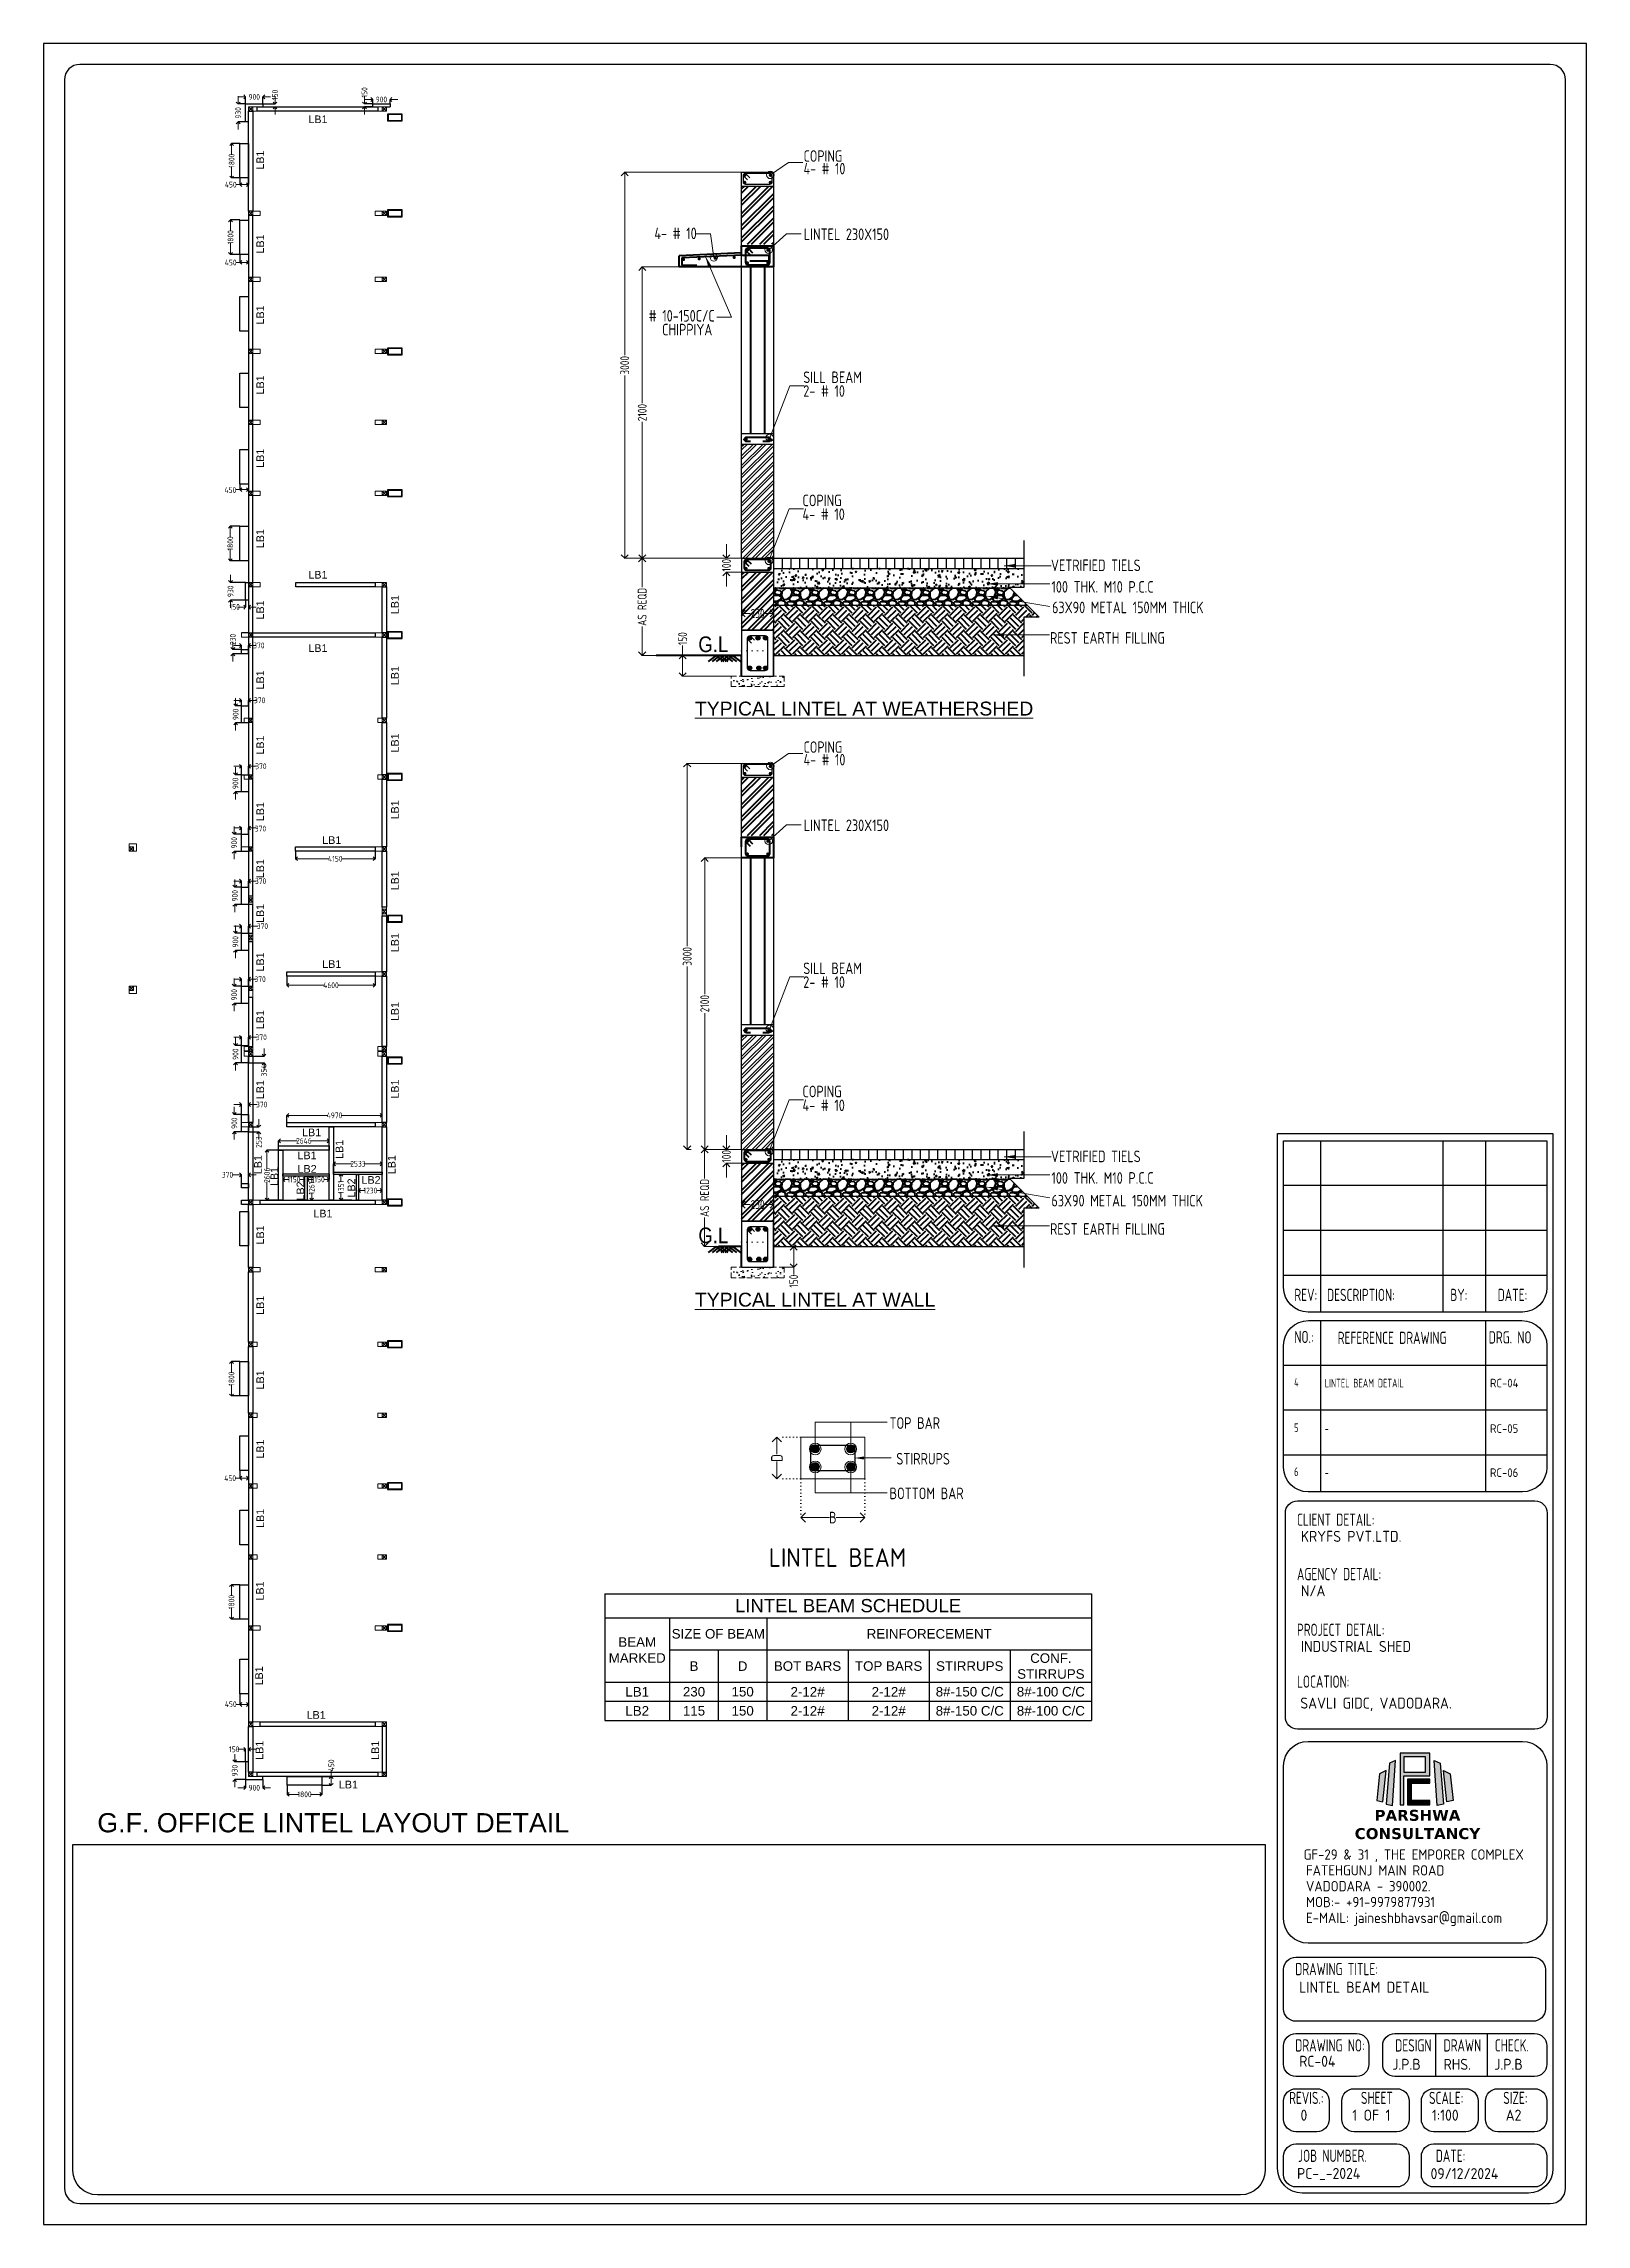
# Model space of a CAD drawing. Header units: inches. Extents: x -605 to 2991212, y -2872845 to 0.
# Drawn here: x 2699009 to 2779458, y -2732467 to -2618689 of the extents above; entities that cross this region are included whole.
import ezdxf
from ezdxf import colors
from ezdxf.entities.mleader import LeaderData, LeaderLine
from ezdxf.enums import TextEntityAlignment as Align
from ezdxf.math import Vec2, Vec3

# ---------------------------------------------------------------- set-up
doc = ezdxf.new("R2010")
doc.units = ezdxf.units.IN
doc.header["$LTSCALE"] = 600
doc.header["$MEASUREMENT"] = 0
for name, pattern in [('$AUDIT_BAD_LTYPE8', [0]), ('CONTINOUS', [0]), ('DOT', [0.25, 0, -0.25]), ('DOT2', [0.125, 0, -0.125]), ('HIDDEN', [0.375, 0.25, -0.125])]:
    doc.linetypes.add(name, pattern=pattern)
for name, color, linetype, lineweight in [('beam', 2, 'Continuous', 13), ('DIM', 251, 'Continuous', 0), ('L2', 2, 'Continuous', 20), ('L3', 3, 'Continuous', 25), ('L4', 4, 'Continuous', 30), ('L5', 10, 'Continuous', 40), ('PV_MASONRY', 10, 'Continuous', 0), ('rDIMension', 1, 'Continuous', 18), ('rPCC DASH', 9, 'HIDDEN', 15), ('rRCC 1', 3, 'Continuous', 25), ('rRCC 2', 40, 'Continuous', 15), ('rREINF 1', 1, 'Continuous', 25), ('rREINF 2', 4, 'Continuous', 25), ('rSHEET', 2, 'Continuous', 30), ('rTEXT 5', 6, 'Continuous', 40), ('TEXT7', 7, 'Continuous', 30), ('WALLS', 7, 'Continuous', 30)]:
    doc.layers.add(name, color=color, linetype=linetype, lineweight=lineweight)
doc.layers.add('RC BEAM', color=130, linetype='Continuous')
doc.layers.add('see level', color=2, linetype='Continuous')
doc.layers.add('rFOUNDATION', color=7, linetype='CONTINOUS', lineweight=15, true_color=0xd26722)
doc.styles.add('DIM', font='geniso.shx', dxfattribs={"width": 0.85})
doc.styles.add('ROMANS', font='arial.ttf')
doc.styles.get("Standard").update_dxf_attribs({"font": 'arial.ttf'})
doc.styles.add('TEXT3', font='geniso.shx')
doc.styles.add('TEXT3 0.75NA', font='geniso.shx', dxfattribs={"width": 0.75})
doc.styles.add('TEXT5', font='geniso.shx')
doc.dimstyles.new('DST-25$7', dxfattribs={"dimscale": 150, "dimtxt": 2.25, "dimasz": 2, "dimexe": 1.5, "dimexo": 1, "dimgap": 1, "dimtad": 1, "dimdec": 0, "dimlfac": 0.25, "dimzin": 0, "dimdsep": 46, "dimtxsty": 'ROMANS', "dimblk": 'DOT', "dimcen": 0.09, "dimdle": 1, "dimclrd": 1, "dimclre": 1, "dimclrt": 7, "dimadec": 0, "dimazin": 0, "dimtfac": 1, "dimtdec": 0, "dimtmove": 0, "dimatfit": 3, "dimfxl": 1, "dimtolj": 1, "dimtzin": 0, "dimarcsym": 0})
doc.dimstyles.new('DST-50$7', dxfattribs={"dimscale": 150, "dimtxt": 2.25, "dimasz": 2, "dimexe": 1.5, "dimexo": 1, "dimgap": 1, "dimtad": 1, "dimdec": 0, "dimlfac": 0.333333, "dimzin": 0, "dimdsep": 46, "dimtxsty": 'ROMANS', "dimblk": 'DOT', "dimcen": 0.09, "dimdle": 1, "dimclrd": 1, "dimclre": 1, "dimclrt": 7, "dimadec": 0, "dimazin": 0, "dimtfac": 1, "dimtdec": 0, "dimtmove": 0, "dimatfit": 3, "dimfxl": 1, "dimtolj": 1, "dimtzin": 0, "dimarcsym": 0})
doc.dimstyles.new('ST-100', dxfattribs={"dimscale": 100, "dimtxt": 2.5, "dimasz": 2, "dimexe": 0.18, "dimexo": 0.0625, "dimgap": 0.2, "dimtad": 0, "dimdec": 0, "dimzin": 0, "dimdsep": 46, "dimtxsty": 'DIM', "dimblk": 'OPEN90', "dimcen": 0.09, "dimclrd": 256, "dimclrt": 7, "dimadec": 0, "dimazin": 0, "dimtfac": 1, "dimtdec": 0, "dimtofl": 0, "dimtmove": 0, "dimatfit": 3, "dimldrblk": 'OPEN90', "dimfxl": 1, "dimtolj": 1, "dimtzin": 0, "dimlwd": -1, "dimarcsym": 0})
doc.dimstyles.new('ST-25', dxfattribs={"dimscale": 100, "dimtxt": 2.5, "dimasz": 2, "dimexe": 0.18, "dimexo": 0.0625, "dimgap": 0.2, "dimtad": 0, "dimdec": 0, "dimlfac": 0.25, "dimzin": 0, "dimdsep": 46, "dimtxsty": 'DIM', "dimblk": 'OPEN90', "dimcen": 0.09, "dimclrd": 256, "dimclrt": 7, "dimadec": 0, "dimazin": 0, "dimtfac": 1, "dimtdec": 0, "dimtofl": 0, "dimtmove": 0, "dimatfit": 3, "dimldrblk": 'OPEN90', "dimfxl": 1, "dimtolj": 1, "dimtzin": 0, "dimlwd": -1, "dimarcsym": 0})

msp = doc.modelspace()

# ---------------------------------------------------------------- texts
at = {"layer": 'rRCC 2'}
for s, p in [('LB1', (2713311.8, -2622639.5)), ('LB1', (2713311.8, -2646402.2)), ('LB1', (2713311.8, -2650228)), ('LB1', (2714036.1, -2660245.6)), ('LB1', (2714036.1, -2666710.4)), ('LB1', (2712983.4, -2675497.2)), ('LB1', (2712745.5, -2676696.7)), ('LB2', (2712748.4, -2677398.3)), ('LB2', (2716081.1, -2677975.4)), ('LB1', (2713573.5, -2679727.3)), ('LB1', (2713221.5, -2705888)), ('LB1', (2714904.1, -2709518.9))]:
    msp.add_text(s, height=400, dxfattribs=at).set_placement(p, align=Align.MIDDLE_CENTER)
for s, p in [('LB1', (2710300.8, -2624768.4)), ('LB1', (2710300.8, -2629143.3)), ('LB1', (2710300.8, -2632845)), ('LB1', (2710300.8, -2636493.7)), ('LB1', (2710300.8, -2640319.4)), ('LB1', (2710300.8, -2644517.1)), ('LB1', (2717326.8, -2647957)), ('LB1', (2710300.8, -2648236.6)), ('LB1', (2710300.8, -2651885.2)), ('LB1', (2717326.8, -2651659.5)), ('LB1', (2710300.8, -2655285.9)), ('LB1', (2717326.8, -2655175.6)), ('LB1', (2710300.8, -2658757.4)), ('LB1', (2717326.8, -2658665)), ('LB1', (2710300.8, -2661733)), ('LB1', (2717326.8, -2662367.6)), ('LB1', (2710300.8, -2664070.9)), ('LB1', (2717326.8, -2665590.6)), ('LB1', (2710300.8, -2666603.7)), ('LB1', (2710300.8, -2669614.7)), ('LB1', (2717326.8, -2669186.6)), ('LB1', (2710300.8, -2673263.4)), ('LB1', (2717326.8, -2673235.4)), ('LB1', (2714432.5, -2676381.6)), ('LB1', (2710186.9, -2677177.7)), ('LB1', (2717160.4, -2677177.7)), ('LB1', (2711037.6, -2677794.1)), ('LB2', (2712400.1, -2678551.5)), ('LB2', (2715056.8, -2678394.1)), ('LB1', (2710300.8, -2680844)), ('LB1', (2710300.8, -2684510.4)), ('LB1', (2710300.8, -2688406.9)), ('LB1', (2710300.8, -2692020.2)), ('LB1', (2710305.7, -2695634.9)), ('LB1', (2710289.3, -2699421.7)), ('LB1', (2710242.6, -2703847.7)), ('LB1', (2710265.5, -2707726.8)), ('LB1', (2716300.7, -2707736.8))]:
    msp.add_text(s, height=400, rotation=90, dxfattribs=at).set_placement(p, align=Align.MIDDLE_CENTER)
msp.add_text('G.F. OFFICE LINTEL LAYOUT DETAIL', height=1000, dxfattribs=at).set_placement((2701807.8, -2712011.9))
at = {"layer": 'rSHEET', "style": 'TEXT3 0.75NA', "width": 0.75}
for s, height, p in [('REV:', 638.46, (2764230.9, -2684292.4)), ('DESCRIPTION:', 638.463, (2765932.9, -2684292.4)), ('BY:', 638.46, (2772361.9, -2684292.4)), ('DATE:', 638.46, (2774831.8, -2684292.4)), ('NO.:', 638.46, (2764230.9, -2686486.1)), ('REFERENCE DRAWING', 638.463, (2766491.7, -2686532.6)), ('DRG. NO', 638.46, (2774366.2, -2686509.2)), ('5', 451.4, (2764218.3, -2691126.8)), ('-', 451.4, (2765812.9, -2691172.6)), ('6', 451.4, (2764218.3, -2693426.9)), ('-', 451.4, (2765812.9, -2693472.7)), ('CLIENT DETAIL:', 638.463, (2764366.6, -2696021.1)), ('AGENCY DETAIL:', 638.463, (2764366.6, -2698859.2)), ('PROJECT DETAIL:', 638.463, (2764366.6, -2701764.1)), ('LOCATION:', 638.46, (2764366.6, -2704468.7)), ('DRAWING TITLE:', 638.463, (2764277.3, -2719465.7)), ('DRAWING NO:', 638.463, (2764277.3, -2723447.9)), ('DESIGN', 638.46, (2769488.2, -2723447.9)), ('DRAWN', 638.46, (2772011.3, -2723447.9)), ('CHECK.', 638.46, (2774681, -2723447.9)), ('REVIS.:', 638.46, (2763957.5, -2726188)), ('SHEET', 638.46, (2767700.6, -2726188)), ('SCALE:', 638.46, (2771252.5, -2726188)), ('SIZE:', 638.46, (2775122.8, -2726188)), ('JOB NUMBER.', 638.463, (2764421.6, -2729209)), ('DATE:', 638.46, (2771604.3, -2729209))]:
    msp.add_text(s, height=height, dxfattribs=at).set_placement(p)
at = {"layer": 'rSHEET', "color": 1, "style": 'TEXT3 0.75NA', "width": 0.75}
for s, height, p in [('4', 451.4, (2764218.3, -2688754.8)), ('LINTEL BEAM DETAIL', 451.439, (2765812.9, -2688800.5))]:
    msp.add_text(s, height=height, dxfattribs=at).set_placement(p)
at = {"layer": 'rSHEET', "color": 1, "style": 'TEXT3 0.75NA'}
msp.add_text('RC-04', height=451.44, dxfattribs=at).set_placement((2774432.2, -2688800.5))
at = {"layer": 'rSHEET'}
for s, height, style, p in [('RC-05', 451.44, 'TEXT3 0.75NA', (2774432.2, -2691172.6)), ('RC-06', 451.44, 'TEXT3 0.75NA', (2774432.2, -2693472.7)), ('KRYFS PVT.LTD.', 574.616, 'TEXT3', (2764570, -2696858.8)), ('N/A', 574.62, 'TEXT3', (2764570, -2699697)), ('INDUSTRIAL SHED', 574.616, 'TEXT3', (2764570, -2702601.9)), ('SAVLI GIDC, VADODARA.', 574.616, 'TEXT3', (2764542.3, -2705557.3)), ('LINTEL BEAM DETAIL', 574.616, 'TEXT3', (2764480.7, -2720382.2)), ('RC-04', 574.62, 'TEXT3', (2764480.7, -2724245)), ('J.P.B', 574.62, 'TEXT3', (2769340.3, -2724403.1)), ('RHS.', 574.62, 'TEXT3', (2772010.8, -2724403.1)), ('J.P.B', 574.62, 'TEXT3', (2774660.9, -2724403.1)), ('0', 574.6, 'TEXT3', (2764550.3, -2727056.7)), ('1 OF 1', 574.62, 'TEXT3', (2767251.2, -2727056.7)), ('1:100', 574.62, 'TEXT3', (2771405.2, -2727056.7)), ('A2', 574.62, 'TEXT3', (2775251.7, -2727056.7)), ('PC-_-2024', 574.62, 'TEXT3', (2764373, -2730097.3)), ('09/12/2024', 574.62, 'TEXT3', (2771332.9, -2730105.2))]:
    msp.add_text(s, height=height, dxfattribs=dict(at, style=style)).set_placement(p)
at = {"layer": 'rSHEET', "lineweight": 13, "style": 'TEXT3'}
for s, p in [('GF-29 & 31 , THE EMPORER COMPLEX', (2764712.9, -2713440)), ('VADODARA - 390002.', (2764836.7, -2715091.5)), ('FATEHGUNJ MAIN ROAD', (2764836.7, -2714265.7)), ('MOB:- +91-9979877931', (2764836.7, -2715917.2)), ('E-MAIL: jaineshbhavsar@gmail.com', (2764836.7, -2716742.9))]:
    msp.add_text(s, height=537.942, dxfattribs=at).set_placement(p)

# ---------------------------------------------------------------- blocks, each defined once
blk = doc.blocks.new('_Open90')
at = {"color": 0, "linetype": 'ByBlock', "lineweight": -2}
for p, q in [((0, 0), (-1, 0)), ((-0.5, 0.5), (0, 0)), ((0, 0), (-0.5, -0.5))]:
    blk.add_line(p, q, dxfattribs=at)
blk = doc.blocks.new('*D1801')
at = {"layer": 'Defpoints', "color": 0}
for p in [(2712143, -2660818), (2712143, -2661216), (2716293, -2660818)]:
    blk.add_point(p, dxfattribs=at)
at = {"layer": 'rDIMension', "color": 0, "linetype": 'ByBlock', "lineweight": -2}
for p, q in [((2712143, -2660818), (2712143, -2661216)), ((2716293, -2660818), (2716293, -2661216))]:
    blk.add_line(p, q, dxfattribs=at)
at = {"layer": 'rDIMension'}
for p, q in [((2712343, -2661216), (2713892, -2661216)), ((2716093, -2661216), (2714544, -2661216))]:
    blk.add_line(p, q, dxfattribs=at)
at = {"layer": 'rDIMension', "xscale": 200, "yscale": 200, "zscale": 200, "rotation": 180}
blk.add_blockref('_Open90', (2712143, -2661216), dxfattribs=at)
at = {"layer": 'rDIMension', "xscale": 200, "yscale": 200, "zscale": 200}
blk.add_blockref('_Open90', (2716293, -2661216), dxfattribs=at)
at = {"layer": 'rDIMension', "color": 7, "insert": (2714218, -2661216), "char_height": 300, "attachment_point": 5, "style": 'DIM'}
blk.add_mtext('\\A1;4150', dxfattribs=at)
blk = doc.blocks.new('*D1802')
at = {"layer": 'Defpoints', "color": 0}
for p in [(2713513, -2709108), (2713513, -2709558), (2714001, -2709558)]:
    blk.add_point(p, dxfattribs=at)
at = {"layer": 'rDIMension'}
for p, q in [((2714001, -2709108), (2714001, -2708767)), ((2714001, -2709308), (2714001, -2709358))]:
    blk.add_line(p, q, dxfattribs=at)
at = {"layer": 'rDIMension', "color": 0, "linetype": 'ByBlock', "lineweight": -2}
for p, q in [((2713513, -2709108), (2714001, -2709108)), ((2713513, -2709558), (2714001, -2709558))]:
    blk.add_line(p, q, dxfattribs=at)
at = {"layer": 'rDIMension', "xscale": 200, "yscale": 200, "zscale": 200}
for p, rotation in [((2714001, -2709108), 90), ((2714001, -2709558), 270)]:
    blk.add_blockref('_Open90', p, dxfattribs=dict(at, rotation=rotation))
at = {"layer": 'rDIMension', "color": 7, "insert": (2714011, -2708515), "char_height": 300, "attachment_point": 5, "rotation": 90, "style": 'DIM'}
blk.add_mtext('\\A1;450', dxfattribs=at)
blk = doc.blocks.new('*D1803')
at = {"layer": 'Defpoints', "color": 0}
for p in [(2709243, -2704779), (2709243, -2705340), (2709693, -2704779)]:
    blk.add_point(p, dxfattribs=at)
at = {"layer": 'rDIMension'}
for p, q in [((2709243, -2705340), (2709031, -2705340)), ((2709493, -2705340), (2709443, -2705340))]:
    blk.add_line(p, q, dxfattribs=at)
at = {"layer": 'rDIMension', "color": 0, "linetype": 'ByBlock', "lineweight": -2}
for p, q in [((2709243, -2704779), (2709243, -2705340)), ((2709693, -2704779), (2709693, -2705340))]:
    blk.add_line(p, q, dxfattribs=at)
at = {"layer": 'rDIMension', "xscale": 200, "yscale": 200, "zscale": 200, "rotation": 180}
blk.add_blockref('_Open90', (2709243, -2705340), dxfattribs=at)
at = {"layer": 'rDIMension', "xscale": 200, "yscale": 200, "zscale": 200}
blk.add_blockref('_Open90', (2709693, -2705340), dxfattribs=at)
at = {"layer": 'rDIMension', "color": 7, "insert": (2708768, -2705326), "char_height": 300, "attachment_point": 5, "style": 'DIM'}
blk.add_mtext('\\A1;450', dxfattribs=at)
blk = doc.blocks.new('*D1804')
at = {"layer": 'Defpoints', "color": 0}
for p in [(2709243, -2699095), (2708802, -2700895), (2709243, -2700895)]:
    blk.add_point(p, dxfattribs=at)
at = {"layer": 'rDIMension', "color": 0, "linetype": 'ByBlock', "lineweight": -2}
for p, q in [((2709243, -2699095), (2708802, -2699095)), ((2709243, -2700895), (2708802, -2700895))]:
    blk.add_line(p, q, dxfattribs=at)
at = {"layer": 'rDIMension'}
for p, q in [((2708802, -2699295), (2708802, -2699682)), ((2708802, -2700695), (2708802, -2700308))]:
    blk.add_line(p, q, dxfattribs=at)
at = {"layer": 'rDIMension', "xscale": 200, "yscale": 200, "zscale": 200}
for p, rotation in [((2708802, -2699095), 90), ((2708802, -2700895), 270)]:
    blk.add_blockref('_Open90', p, dxfattribs=dict(at, rotation=rotation))
at = {"layer": 'rDIMension', "color": 7, "insert": (2708802, -2699995), "char_height": 300, "attachment_point": 5, "rotation": 90, "style": 'DIM'}
blk.add_mtext('\\A1;1800', dxfattribs=at)
blk = doc.blocks.new('*D1805')
at = {"layer": 'Defpoints', "color": 0}
for p in [(2709243, -2693128), (2709693, -2693128), (2709693, -2693539)]:
    blk.add_point(p, dxfattribs=at)
at = {"layer": 'rDIMension'}
for p, q in [((2709243, -2693539), (2708998, -2693539)), ((2709443, -2693539), (2709493, -2693539))]:
    blk.add_line(p, q, dxfattribs=at)
at = {"layer": 'rDIMension', "color": 0, "linetype": 'ByBlock', "lineweight": -2}
for p, q in [((2709243, -2693128), (2709243, -2693539)), ((2709693, -2693128), (2709693, -2693539))]:
    blk.add_line(p, q, dxfattribs=at)
at = {"layer": 'rDIMension', "xscale": 200, "yscale": 200, "zscale": 200, "rotation": 180}
blk.add_blockref('_Open90', (2709243, -2693539), dxfattribs=at)
at = {"layer": 'rDIMension', "xscale": 200, "yscale": 200, "zscale": 200}
blk.add_blockref('_Open90', (2709693, -2693539), dxfattribs=at)
at = {"layer": 'rDIMension', "color": 7, "insert": (2708736, -2693539), "char_height": 300, "attachment_point": 5, "style": 'DIM'}
blk.add_mtext('\\A1;450', dxfattribs=at)
blk = doc.blocks.new('*D1806')
at = {"layer": 'Defpoints', "color": 0}
for p in [(2708803, -2687444), (2709243, -2687444), (2709243, -2689244)]:
    blk.add_point(p, dxfattribs=at)
at = {"layer": 'rDIMension', "color": 0, "linetype": 'ByBlock', "lineweight": -2}
for p, q in [((2709243, -2687444), (2708803, -2687444)), ((2709243, -2689244), (2708803, -2689244))]:
    blk.add_line(p, q, dxfattribs=at)
at = {"layer": 'rDIMension'}
for p, q in [((2708803, -2687644), (2708803, -2688031)), ((2708803, -2689044), (2708803, -2688657))]:
    blk.add_line(p, q, dxfattribs=at)
at = {"layer": 'rDIMension', "xscale": 200, "yscale": 200, "zscale": 200}
for p, rotation in [((2708803, -2687444), 90), ((2708803, -2689244), 270)]:
    blk.add_blockref('_Open90', p, dxfattribs=dict(at, rotation=rotation))
at = {"layer": 'rDIMension', "color": 7, "insert": (2708803, -2688344), "char_height": 300, "attachment_point": 5, "rotation": 90, "style": 'DIM'}
blk.add_mtext('\\A1;1800', dxfattribs=at)
blk = doc.blocks.new('*D1807')
at = {"layer": 'Defpoints', "color": 0}
for p in [(2709323, -2678164), (2709693, -2677706), (2709693, -2678164)]:
    blk.add_point(p, dxfattribs=at)
at = {"layer": 'rDIMension'}
for p, q in [((2709323, -2677706), (2708847, -2677706)), ((2709123, -2677706), (2708923, -2677706)), ((2709893, -2677706), (2710093, -2677706))]:
    blk.add_line(p, q, dxfattribs=at)
at = {"layer": 'rDIMension', "color": 0, "linetype": 'ByBlock', "lineweight": -2}
for p, q in [((2709323, -2678164), (2709323, -2677706)), ((2709693, -2678164), (2709693, -2677706))]:
    blk.add_line(p, q, dxfattribs=at)
at = {"layer": 'rDIMension', "xscale": 200, "yscale": 200, "zscale": 200}
blk.add_blockref('_Open90', (2709323, -2677706), dxfattribs=at)
at = {"layer": 'rDIMension', "xscale": 200, "yscale": 200, "zscale": 200, "rotation": 180}
blk.add_blockref('_Open90', (2709693, -2677706), dxfattribs=at)
at = {"layer": 'rDIMension', "color": 7, "insert": (2708597, -2677706), "char_height": 300, "attachment_point": 5, "style": 'DIM'}
blk.add_mtext('\\A1;370', dxfattribs=at)
blk = doc.blocks.new('*D1808')
at = {"layer": 'Defpoints', "color": 0}
for p in [(2709323, -2674564), (2709693, -2674040), (2709693, -2674564)]:
    blk.add_point(p, dxfattribs=at)
at = {"layer": 'rDIMension'}
for p, q in [((2709123, -2674040), (2708923, -2674040)), ((2709693, -2674040), (2710131, -2674040)), ((2709893, -2674040), (2710093, -2674040))]:
    blk.add_line(p, q, dxfattribs=at)
at = {"layer": 'rDIMension', "color": 0, "linetype": 'ByBlock', "lineweight": -2}
for p, q in [((2709323, -2674564), (2709323, -2674040)), ((2709693, -2674564), (2709693, -2674040))]:
    blk.add_line(p, q, dxfattribs=at)
at = {"layer": 'rDIMension', "xscale": 200, "yscale": 200, "zscale": 200}
blk.add_blockref('_Open90', (2709323, -2674040), dxfattribs=at)
at = {"layer": 'rDIMension', "xscale": 200, "yscale": 200, "zscale": 200, "rotation": 180}
blk.add_blockref('_Open90', (2709693, -2674040), dxfattribs=at)
at = {"layer": 'rDIMension', "color": 7, "insert": (2710381, -2674040), "char_height": 300, "attachment_point": 5, "style": 'DIM'}
blk.add_mtext('\\A1;370', dxfattribs=at)
blk = doc.blocks.new('*D1809')
at = {"layer": 'Defpoints', "color": 0}
for p in [(2709323, -2674564), (2708953, -2675464), (2709323, -2675464)]:
    blk.add_point(p, dxfattribs=at)
at = {"layer": 'rDIMension'}
for p, q in [((2708953, -2674364), (2708953, -2674164)), ((2708953, -2675664), (2708953, -2675864))]:
    blk.add_line(p, q, dxfattribs=at)
at = {"layer": 'rDIMension', "color": 0, "linetype": 'ByBlock', "lineweight": -2}
for p, q in [((2709323, -2674564), (2708953, -2674564)), ((2709323, -2675464), (2708953, -2675464))]:
    blk.add_line(p, q, dxfattribs=at)
at = {"layer": 'rDIMension', "xscale": 200, "yscale": 200, "zscale": 200}
for p, rotation in [((2708953, -2674564), 270), ((2708953, -2675464), 90)]:
    blk.add_blockref('_Open90', p, dxfattribs=dict(at, rotation=rotation))
at = {"layer": 'rDIMension', "color": 7, "insert": (2708953, -2675014), "char_height": 300, "attachment_point": 5, "rotation": 90, "style": 'DIM'}
blk.add_mtext('\\A1;900', dxfattribs=at)
blk = doc.blocks.new('*D1810')
at = {"layer": 'Defpoints', "color": 0}
for p in [(2709693, -2675211), (2709693, -2675464), (2710227, -2675464)]:
    blk.add_point(p, dxfattribs=at)
at = {"layer": 'rDIMension'}
for p, q in [((2710227, -2675011), (2710227, -2674811)), ((2710227, -2675464), (2710227, -2675754)), ((2710227, -2675664), (2710227, -2675864))]:
    blk.add_line(p, q, dxfattribs=at)
at = {"layer": 'rDIMension', "color": 0, "linetype": 'ByBlock', "lineweight": -2}
for p, q in [((2709693, -2675211), (2710227, -2675211)), ((2709693, -2675464), (2710227, -2675464))]:
    blk.add_line(p, q, dxfattribs=at)
at = {"layer": 'rDIMension', "xscale": 200, "yscale": 200, "zscale": 200}
for p, rotation in [((2710227, -2675211), 270), ((2710227, -2675464), 90)]:
    blk.add_blockref('_Open90', p, dxfattribs=dict(at, rotation=rotation))
at = {"layer": 'rDIMension', "color": 7, "insert": (2710227, -2676003), "char_height": 300, "attachment_point": 5, "rotation": 90, "style": 'DIM'}
blk.add_mtext('\\A1;253', dxfattribs=at)
blk = doc.blocks.new('*D1811')
at = {"layer": 'Defpoints', "color": 0}
for p in [(2709323, -2670964), (2709015, -2671864), (2709323, -2671864)]:
    blk.add_point(p, dxfattribs=at)
at = {"layer": 'rDIMension'}
for p, q in [((2709015, -2670764), (2709015, -2670564)), ((2709015, -2672064), (2709015, -2672264))]:
    blk.add_line(p, q, dxfattribs=at)
at = {"layer": 'rDIMension', "color": 0, "linetype": 'ByBlock', "lineweight": -2}
for p, q in [((2709323, -2670964), (2709015, -2670964)), ((2709323, -2671864), (2709015, -2671864))]:
    blk.add_line(p, q, dxfattribs=at)
at = {"layer": 'rDIMension', "xscale": 200, "yscale": 200, "zscale": 200}
for p, rotation in [((2709015, -2670964), 270), ((2709015, -2671864), 90)]:
    blk.add_blockref('_Open90', p, dxfattribs=dict(at, rotation=rotation))
at = {"layer": 'rDIMension', "color": 7, "insert": (2709015, -2671414), "char_height": 300, "attachment_point": 5, "rotation": 90, "style": 'DIM'}
blk.add_mtext('\\A1;900', dxfattribs=at)
blk = doc.blocks.new('*D1812')
at = {"layer": 'Defpoints', "color": 0}
for p in [(2709323, -2670964), (2709693, -2670534), (2709693, -2670964)]:
    blk.add_point(p, dxfattribs=at)
at = {"layer": 'rDIMension'}
for p, q in [((2709123, -2670534), (2708923, -2670534)), ((2709693, -2670534), (2710103, -2670534)), ((2709893, -2670534), (2710093, -2670534))]:
    blk.add_line(p, q, dxfattribs=at)
at = {"layer": 'rDIMension', "color": 0, "linetype": 'ByBlock', "lineweight": -2}
for p, q in [((2709323, -2670964), (2709323, -2670534)), ((2709693, -2670964), (2709693, -2670534))]:
    blk.add_line(p, q, dxfattribs=at)
at = {"layer": 'rDIMension', "xscale": 200, "yscale": 200, "zscale": 200}
blk.add_blockref('_Open90', (2709323, -2670534), dxfattribs=at)
at = {"layer": 'rDIMension', "xscale": 200, "yscale": 200, "zscale": 200, "rotation": 180}
blk.add_blockref('_Open90', (2709693, -2670534), dxfattribs=at)
at = {"layer": 'rDIMension', "color": 7, "insert": (2710353, -2670534), "char_height": 300, "attachment_point": 5, "style": 'DIM'}
blk.add_mtext('\\A1;370', dxfattribs=at)
blk = doc.blocks.new('*D1813')
at = {"layer": 'Defpoints', "color": 0}
for p in [(2709693, -2671864), (2709923, -2671510), (2710501, -2671864)]:
    blk.add_point(p, dxfattribs=at)
at = {"layer": 'rDIMension'}
for p, q in [((2710501, -2671310), (2710501, -2671110)), ((2710501, -2672064), (2710501, -2672264))]:
    blk.add_line(p, q, dxfattribs=at)
at = {"layer": 'rDIMension', "color": 0, "linetype": 'ByBlock', "lineweight": -2}
for p, q in [((2709693, -2671864), (2710501, -2671864)), ((2709923, -2671510), (2710501, -2671510))]:
    blk.add_line(p, q, dxfattribs=at)
at = {"layer": 'rDIMension', "xscale": 200, "yscale": 200, "zscale": 200}
for p, rotation in [((2710501, -2671510), 270), ((2710501, -2671864), 90)]:
    blk.add_blockref('_Open90', p, dxfattribs=dict(at, rotation=rotation))
at = {"layer": 'rDIMension', "color": 7, "insert": (2710501, -2672264), "char_height": 300, "attachment_point": 5, "rotation": 90, "style": 'DIM'}
blk.add_mtext('\\A1;354', dxfattribs=at)
blk = doc.blocks.new('*D1814')
at = {"layer": 'Defpoints', "color": 0}
for p in [(2709323, -2667864), (2708946, -2668764), (2709323, -2668764)]:
    blk.add_point(p, dxfattribs=at)
at = {"layer": 'rDIMension'}
for p, q in [((2708946, -2667664), (2708946, -2667464)), ((2708946, -2668964), (2708946, -2669164))]:
    blk.add_line(p, q, dxfattribs=at)
at = {"layer": 'rDIMension', "color": 0, "linetype": 'ByBlock', "lineweight": -2}
for p, q in [((2709323, -2667864), (2708946, -2667864)), ((2709323, -2668764), (2708946, -2668764))]:
    blk.add_line(p, q, dxfattribs=at)
at = {"layer": 'rDIMension', "xscale": 200, "yscale": 200, "zscale": 200}
for p, rotation in [((2708946, -2667864), 270), ((2708946, -2668764), 90)]:
    blk.add_blockref('_Open90', p, dxfattribs=dict(at, rotation=rotation))
at = {"layer": 'rDIMension', "color": 7, "insert": (2708946, -2668314), "char_height": 300, "attachment_point": 5, "rotation": 90, "style": 'DIM'}
blk.add_mtext('\\A1;900', dxfattribs=at)
blk = doc.blocks.new('*D1815')
at = {"layer": 'Defpoints', "color": 0}
for p in [(2709323, -2667864), (2709693, -2667500), (2709693, -2667864)]:
    blk.add_point(p, dxfattribs=at)
at = {"layer": 'rDIMension'}
for p, q in [((2709123, -2667500), (2708923, -2667500)), ((2709693, -2667500), (2710047, -2667500)), ((2709893, -2667500), (2710093, -2667500))]:
    blk.add_line(p, q, dxfattribs=at)
at = {"layer": 'rDIMension', "color": 0, "linetype": 'ByBlock', "lineweight": -2}
for p, q in [((2709323, -2667864), (2709323, -2667500)), ((2709693, -2667864), (2709693, -2667500))]:
    blk.add_line(p, q, dxfattribs=at)
at = {"layer": 'rDIMension', "xscale": 200, "yscale": 200, "zscale": 200}
blk.add_blockref('_Open90', (2709323, -2667500), dxfattribs=at)
at = {"layer": 'rDIMension', "xscale": 200, "yscale": 200, "zscale": 200, "rotation": 180}
blk.add_blockref('_Open90', (2709693, -2667500), dxfattribs=at)
at = {"layer": 'rDIMension', "color": 7, "insert": (2710297, -2667500), "char_height": 300, "attachment_point": 5, "style": 'DIM'}
blk.add_mtext('\\A1;370', dxfattribs=at)
blk = doc.blocks.new('*D1816')
at = {"layer": 'Defpoints', "color": 0}
for p in [(2709323, -2665099), (2709008, -2665999), (2709323, -2665999)]:
    blk.add_point(p, dxfattribs=at)
at = {"layer": 'rDIMension'}
for p, q in [((2709008, -2664899), (2709008, -2664699)), ((2709008, -2666199), (2709008, -2666399))]:
    blk.add_line(p, q, dxfattribs=at)
at = {"layer": 'rDIMension', "color": 0, "linetype": 'ByBlock', "lineweight": -2}
for p, q in [((2709323, -2665099), (2709008, -2665099)), ((2709323, -2665999), (2709008, -2665999))]:
    blk.add_line(p, q, dxfattribs=at)
at = {"layer": 'rDIMension', "xscale": 200, "yscale": 200, "zscale": 200}
for p, rotation in [((2709008, -2665099), 270), ((2709008, -2665999), 90)]:
    blk.add_blockref('_Open90', p, dxfattribs=dict(at, rotation=rotation))
at = {"layer": 'rDIMension', "color": 7, "insert": (2709008, -2665549), "char_height": 300, "attachment_point": 5, "rotation": 90, "style": 'DIM'}
blk.add_mtext('\\A1;900', dxfattribs=at)
blk = doc.blocks.new('*D1817')
at = {"layer": 'Defpoints', "color": 0}
for p in [(2709323, -2664735), (2709323, -2665099), (2709693, -2665099)]:
    blk.add_point(p, dxfattribs=at)
at = {"layer": 'rDIMension'}
for p, q in [((2709123, -2664735), (2708923, -2664735)), ((2709693, -2664735), (2710170, -2664735)), ((2709893, -2664735), (2710093, -2664735))]:
    blk.add_line(p, q, dxfattribs=at)
at = {"layer": 'rDIMension', "color": 0, "linetype": 'ByBlock', "lineweight": -2}
for p, q in [((2709323, -2665099), (2709323, -2664735)), ((2709693, -2665099), (2709693, -2664735))]:
    blk.add_line(p, q, dxfattribs=at)
at = {"layer": 'rDIMension', "xscale": 200, "yscale": 200, "zscale": 200}
blk.add_blockref('_Open90', (2709323, -2664735), dxfattribs=at)
at = {"layer": 'rDIMension', "xscale": 200, "yscale": 200, "zscale": 200, "rotation": 180}
blk.add_blockref('_Open90', (2709693, -2664735), dxfattribs=at)
at = {"layer": 'rDIMension', "color": 7, "insert": (2710419, -2664735), "char_height": 300, "attachment_point": 5, "style": 'DIM'}
blk.add_mtext('\\A1;370', dxfattribs=at)
blk = doc.blocks.new('*D1818')
at = {"layer": 'Defpoints', "color": 0}
for p in [(2709323, -2662699), (2708980, -2663599), (2709323, -2663599)]:
    blk.add_point(p, dxfattribs=at)
at = {"layer": 'rDIMension'}
for p, q in [((2708980, -2662499), (2708980, -2662299)), ((2708980, -2663799), (2708980, -2663999))]:
    blk.add_line(p, q, dxfattribs=at)
at = {"layer": 'rDIMension', "color": 0, "linetype": 'ByBlock', "lineweight": -2}
for p, q in [((2709323, -2662699), (2708980, -2662699)), ((2709323, -2663599), (2708980, -2663599))]:
    blk.add_line(p, q, dxfattribs=at)
at = {"layer": 'rDIMension', "xscale": 200, "yscale": 200, "zscale": 200}
for p, rotation in [((2708980, -2662699), 270), ((2708980, -2663599), 90)]:
    blk.add_blockref('_Open90', p, dxfattribs=dict(at, rotation=rotation))
at = {"layer": 'rDIMension', "color": 7, "insert": (2708980, -2663149), "char_height": 300, "attachment_point": 5, "rotation": 90, "style": 'DIM'}
blk.add_mtext('\\A1;900', dxfattribs=at)
blk = doc.blocks.new('*D1819')
at = {"layer": 'Defpoints', "color": 0}
for p in [(2709693, -2662387), (2709323, -2662699), (2709693, -2662699)]:
    blk.add_point(p, dxfattribs=at)
at = {"layer": 'rDIMension'}
for p, q in [((2709123, -2662387), (2708923, -2662387)), ((2709693, -2662387), (2710073, -2662387)), ((2709893, -2662387), (2710093, -2662387))]:
    blk.add_line(p, q, dxfattribs=at)
at = {"layer": 'rDIMension', "color": 0, "linetype": 'ByBlock', "lineweight": -2}
for p, q in [((2709323, -2662699), (2709323, -2662387)), ((2709693, -2662699), (2709693, -2662387))]:
    blk.add_line(p, q, dxfattribs=at)
at = {"layer": 'rDIMension', "xscale": 200, "yscale": 200, "zscale": 200}
blk.add_blockref('_Open90', (2709323, -2662387), dxfattribs=at)
at = {"layer": 'rDIMension', "xscale": 200, "yscale": 200, "zscale": 200, "rotation": 180}
blk.add_blockref('_Open90', (2709693, -2662387), dxfattribs=at)
at = {"layer": 'rDIMension', "color": 7, "insert": (2710323, -2662387), "char_height": 300, "attachment_point": 5, "style": 'DIM'}
blk.add_mtext('\\A1;370', dxfattribs=at)
blk = doc.blocks.new('*D1820')
at = {"layer": 'Defpoints', "color": 0}
for p in [(2709323, -2659934), (2708946, -2660834), (2709323, -2660834)]:
    blk.add_point(p, dxfattribs=at)
at = {"layer": 'rDIMension'}
for p, q in [((2708946, -2659734), (2708946, -2659534)), ((2708946, -2661034), (2708946, -2661234))]:
    blk.add_line(p, q, dxfattribs=at)
at = {"layer": 'rDIMension', "color": 0, "linetype": 'ByBlock', "lineweight": -2}
for p, q in [((2709323, -2659934), (2708946, -2659934)), ((2709323, -2660834), (2708946, -2660834))]:
    blk.add_line(p, q, dxfattribs=at)
at = {"layer": 'rDIMension', "xscale": 200, "yscale": 200, "zscale": 200}
for p, rotation in [((2708946, -2659934), 270), ((2708946, -2660834), 90)]:
    blk.add_blockref('_Open90', p, dxfattribs=dict(at, rotation=rotation))
at = {"layer": 'rDIMension', "color": 7, "insert": (2708946, -2660384), "char_height": 300, "attachment_point": 5, "rotation": 90, "style": 'DIM'}
blk.add_mtext('\\A1;900', dxfattribs=at)
blk = doc.blocks.new('*D1821')
at = {"layer": 'Defpoints', "color": 0}
for p in [(2709323, -2659613), (2709323, -2659934), (2709693, -2659934)]:
    blk.add_point(p, dxfattribs=at)
at = {"layer": 'rDIMension'}
for p, q in [((2709123, -2659613), (2708923, -2659613)), ((2709693, -2659613), (2710068, -2659613)), ((2709893, -2659613), (2710093, -2659613))]:
    blk.add_line(p, q, dxfattribs=at)
at = {"layer": 'rDIMension', "color": 0, "linetype": 'ByBlock', "lineweight": -2}
for p, q in [((2709323, -2659934), (2709323, -2659613)), ((2709693, -2659934), (2709693, -2659613))]:
    blk.add_line(p, q, dxfattribs=at)
at = {"layer": 'rDIMension', "xscale": 200, "yscale": 200, "zscale": 200}
blk.add_blockref('_Open90', (2709323, -2659613), dxfattribs=at)
at = {"layer": 'rDIMension', "xscale": 200, "yscale": 200, "zscale": 200, "rotation": 180}
blk.add_blockref('_Open90', (2709693, -2659613), dxfattribs=at)
at = {"layer": 'rDIMension', "color": 7, "insert": (2710318, -2659647), "char_height": 300, "attachment_point": 5, "style": 'DIM'}
blk.add_mtext('\\A1;370', dxfattribs=at)
blk = doc.blocks.new('*D1822')
at = {"layer": 'Defpoints', "color": 0}
for p in [(2709010, -2657734), (2709323, -2656834), (2709323, -2657734)]:
    blk.add_point(p, dxfattribs=at)
at = {"layer": 'rDIMension'}
for p, q in [((2709010, -2656634), (2709010, -2656434)), ((2709010, -2657934), (2709010, -2658134))]:
    blk.add_line(p, q, dxfattribs=at)
at = {"layer": 'rDIMension', "color": 0, "linetype": 'ByBlock', "lineweight": -2}
for p, q in [((2709323, -2656834), (2709010, -2656834)), ((2709323, -2657734), (2709010, -2657734))]:
    blk.add_line(p, q, dxfattribs=at)
at = {"layer": 'rDIMension', "xscale": 200, "yscale": 200, "zscale": 200}
for p, rotation in [((2709010, -2656834), 270), ((2709010, -2657734), 90)]:
    blk.add_blockref('_Open90', p, dxfattribs=dict(at, rotation=rotation))
at = {"layer": 'rDIMension', "color": 7, "insert": (2709010, -2657284), "char_height": 300, "attachment_point": 5, "rotation": 90, "style": 'DIM'}
blk.add_mtext('\\A1;900', dxfattribs=at)
blk = doc.blocks.new('*D1823')
at = {"layer": 'Defpoints', "color": 0}
for p in [(2709693, -2656395), (2709323, -2656834), (2709693, -2656834)]:
    blk.add_point(p, dxfattribs=at)
at = {"layer": 'rDIMension'}
for p, q in [((2709123, -2656395), (2708923, -2656395)), ((2709693, -2656395), (2710088, -2656395)), ((2709893, -2656395), (2710093, -2656395))]:
    blk.add_line(p, q, dxfattribs=at)
at = {"layer": 'rDIMension', "color": 0, "linetype": 'ByBlock', "lineweight": -2}
for p, q in [((2709323, -2656834), (2709323, -2656395)), ((2709693, -2656834), (2709693, -2656395))]:
    blk.add_line(p, q, dxfattribs=at)
at = {"layer": 'rDIMension', "xscale": 200, "yscale": 200, "zscale": 200}
blk.add_blockref('_Open90', (2709323, -2656395), dxfattribs=at)
at = {"layer": 'rDIMension', "xscale": 200, "yscale": 200, "zscale": 200, "rotation": 180}
blk.add_blockref('_Open90', (2709693, -2656395), dxfattribs=at)
at = {"layer": 'rDIMension', "color": 7, "insert": (2710338, -2656395), "char_height": 300, "attachment_point": 5, "style": 'DIM'}
blk.add_mtext('\\A1;370', dxfattribs=at)
blk = doc.blocks.new('*D1824')
at = {"layer": 'Defpoints', "color": 0}
for p in [(2709323, -2653234), (2709022, -2654134), (2709323, -2654134)]:
    blk.add_point(p, dxfattribs=at)
at = {"layer": 'rDIMension'}
for p, q in [((2709022, -2653034), (2709022, -2652834)), ((2709022, -2654334), (2709022, -2654534))]:
    blk.add_line(p, q, dxfattribs=at)
at = {"layer": 'rDIMension', "color": 0, "linetype": 'ByBlock', "lineweight": -2}
for p, q in [((2709323, -2653234), (2709022, -2653234)), ((2709323, -2654134), (2709022, -2654134))]:
    blk.add_line(p, q, dxfattribs=at)
at = {"layer": 'rDIMension', "xscale": 200, "yscale": 200, "zscale": 200}
for p, rotation in [((2709022, -2653234), 270), ((2709022, -2654134), 90)]:
    blk.add_blockref('_Open90', p, dxfattribs=dict(at, rotation=rotation))
at = {"layer": 'rDIMension', "color": 7, "insert": (2709022, -2653684), "char_height": 300, "attachment_point": 5, "rotation": 90, "style": 'DIM'}
blk.add_mtext('\\A1;900', dxfattribs=at)
blk = doc.blocks.new('*D1825')
at = {"layer": 'Defpoints', "color": 0}
for p in [(2709323, -2653234), (2709693, -2652953), (2709693, -2653234)]:
    blk.add_point(p, dxfattribs=at)
at = {"layer": 'rDIMension'}
for p, q in [((2709123, -2652953), (2708923, -2652953)), ((2709693, -2652953), (2710025, -2652953)), ((2709893, -2652953), (2710093, -2652953))]:
    blk.add_line(p, q, dxfattribs=at)
at = {"layer": 'rDIMension', "color": 0, "linetype": 'ByBlock', "lineweight": -2}
for p, q in [((2709323, -2653234), (2709323, -2652953)), ((2709693, -2653234), (2709693, -2652953))]:
    blk.add_line(p, q, dxfattribs=at)
at = {"layer": 'rDIMension', "xscale": 200, "yscale": 200, "zscale": 200}
blk.add_blockref('_Open90', (2709323, -2652953), dxfattribs=at)
at = {"layer": 'rDIMension', "xscale": 200, "yscale": 200, "zscale": 200, "rotation": 180}
blk.add_blockref('_Open90', (2709693, -2652953), dxfattribs=at)
at = {"layer": 'rDIMension', "color": 7, "insert": (2710275, -2652953), "char_height": 300, "attachment_point": 5, "style": 'DIM'}
blk.add_mtext('\\A1;370', dxfattribs=at)
blk = doc.blocks.new('*D1826')
at = {"layer": 'Defpoints', "color": 0}
for p in [(2709323, -2650534), (2709693, -2650088), (2709693, -2650534)]:
    blk.add_point(p, dxfattribs=at)
at = {"layer": 'rDIMension'}
for p, q in [((2709123, -2650088), (2708923, -2650088)), ((2709693, -2650088), (2709983, -2650088)), ((2709893, -2650088), (2710093, -2650088))]:
    blk.add_line(p, q, dxfattribs=at)
at = {"layer": 'rDIMension', "color": 0, "linetype": 'ByBlock', "lineweight": -2}
for p, q in [((2709323, -2650534), (2709323, -2650088)), ((2709693, -2650534), (2709693, -2650088))]:
    blk.add_line(p, q, dxfattribs=at)
at = {"layer": 'rDIMension', "xscale": 200, "yscale": 200, "zscale": 200}
blk.add_blockref('_Open90', (2709323, -2650088), dxfattribs=at)
at = {"layer": 'rDIMension', "xscale": 200, "yscale": 200, "zscale": 200, "rotation": 180}
blk.add_blockref('_Open90', (2709693, -2650088), dxfattribs=at)
at = {"layer": 'rDIMension', "color": 7, "insert": (2710232, -2650088), "char_height": 300, "attachment_point": 5, "style": 'DIM'}
blk.add_mtext('\\A1;370', dxfattribs=at)
blk = doc.blocks.new('*D1827')
at = {"layer": 'Defpoints', "color": 0}
for p in [(2708874, -2650534), (2709323, -2650304), (2709323, -2650534)]:
    blk.add_point(p, dxfattribs=at)
at = {"layer": 'rDIMension'}
for p, q in [((2708874, -2650104), (2708874, -2649904)), ((2708874, -2650304), (2708874, -2650026)), ((2708874, -2650734), (2708874, -2650934))]:
    blk.add_line(p, q, dxfattribs=at)
at = {"layer": 'rDIMension', "color": 0, "linetype": 'ByBlock', "lineweight": -2}
for p, q in [((2709323, -2650304), (2708874, -2650304)), ((2709323, -2650534), (2708874, -2650534))]:
    blk.add_line(p, q, dxfattribs=at)
at = {"layer": 'rDIMension', "xscale": 200, "yscale": 200, "zscale": 200}
for p, rotation in [((2708874, -2650304), 270), ((2708874, -2650534), 90)]:
    blk.add_blockref('_Open90', p, dxfattribs=dict(at, rotation=rotation))
at = {"layer": 'rDIMension', "color": 7, "insert": (2708874, -2649777), "char_height": 300, "attachment_point": 5, "rotation": 90, "style": 'DIM'}
blk.add_mtext('\\A1;230', dxfattribs=at)
blk = doc.blocks.new('*D1828')
at = {"layer": 'Defpoints', "color": 0}
for p in [(2709543, -2646798), (2708753, -2647728), (2709543, -2647728)]:
    blk.add_point(p, dxfattribs=at)
at = {"layer": 'rDIMension'}
for p, q in [((2708753, -2646598), (2708753, -2646398)), ((2708753, -2647928), (2708753, -2648128))]:
    blk.add_line(p, q, dxfattribs=at)
at = {"layer": 'rDIMension', "color": 0, "linetype": 'ByBlock', "lineweight": -2}
for p, q in [((2709543, -2646798), (2708753, -2646798)), ((2709543, -2647728), (2708753, -2647728))]:
    blk.add_line(p, q, dxfattribs=at)
at = {"layer": 'rDIMension', "xscale": 200, "yscale": 200, "zscale": 200}
for p, rotation in [((2708753, -2646798), 270), ((2708753, -2647728), 90)]:
    blk.add_blockref('_Open90', p, dxfattribs=dict(at, rotation=rotation))
at = {"layer": 'rDIMension', "color": 7, "insert": (2708753, -2647263), "char_height": 300, "attachment_point": 5, "rotation": 90, "style": 'DIM'}
blk.add_mtext('\\A1;930', dxfattribs=at)
blk = doc.blocks.new('*D1829')
at = {"layer": 'Defpoints', "color": 0}
for p in [(2709543, -2647728), (2709543, -2648094), (2709693, -2647728)]:
    blk.add_point(p, dxfattribs=at)
at = {"layer": 'rDIMension'}
for p, q in [((2709343, -2648094), (2709143, -2648094)), ((2709543, -2648094), (2709196, -2648094)), ((2709893, -2648094), (2710093, -2648094))]:
    blk.add_line(p, q, dxfattribs=at)
at = {"layer": 'rDIMension', "color": 0, "linetype": 'ByBlock', "lineweight": -2}
for p, q in [((2709543, -2647728), (2709543, -2648094)), ((2709693, -2647728), (2709693, -2648094))]:
    blk.add_line(p, q, dxfattribs=at)
at = {"layer": 'rDIMension', "xscale": 200, "yscale": 200, "zscale": 200}
blk.add_blockref('_Open90', (2709543, -2648094), dxfattribs=at)
at = {"layer": 'rDIMension', "xscale": 200, "yscale": 200, "zscale": 200, "rotation": 180}
blk.add_blockref('_Open90', (2709693, -2648094), dxfattribs=at)
at = {"layer": 'rDIMension', "color": 7, "insert": (2708971, -2648076), "char_height": 300, "attachment_point": 5, "style": 'DIM'}
blk.add_mtext('\\A1;150', dxfattribs=at)
blk = doc.blocks.new('*D1830')
at = {"layer": 'Defpoints', "color": 0}
for p in [(2708743, -2643868), (2709243, -2643868), (2709243, -2645669)]:
    blk.add_point(p, dxfattribs=at)
at = {"layer": 'rDIMension', "color": 0, "linetype": 'ByBlock', "lineweight": -2}
for p, q in [((2709243, -2643868), (2708743, -2643868)), ((2709243, -2645669), (2708743, -2645669))]:
    blk.add_line(p, q, dxfattribs=at)
at = {"layer": 'rDIMension'}
for p, q in [((2708743, -2644068), (2708743, -2644455)), ((2708743, -2645469), (2708743, -2645082))]:
    blk.add_line(p, q, dxfattribs=at)
at = {"layer": 'rDIMension', "xscale": 200, "yscale": 200, "zscale": 200}
for p, rotation in [((2708743, -2643868), 90), ((2708743, -2645669), 270)]:
    blk.add_blockref('_Open90', p, dxfattribs=dict(at, rotation=rotation))
at = {"layer": 'rDIMension', "color": 7, "insert": (2708743, -2644769), "char_height": 300, "attachment_point": 5, "rotation": 90, "style": 'DIM'}
blk.add_mtext('\\A1;1800', dxfattribs=at)
blk = doc.blocks.new('*D1831')
at = {"layer": 'Defpoints', "color": 0}
for p in [(2709243, -2641675), (2709693, -2641675), (2709243, -2641960)]:
    blk.add_point(p, dxfattribs=at)
at = {"layer": 'rDIMension', "color": 0, "linetype": 'ByBlock', "lineweight": -2}
for p, q in [((2709243, -2641675), (2709243, -2641960)), ((2709693, -2641675), (2709693, -2641960))]:
    blk.add_line(p, q, dxfattribs=at)
at = {"layer": 'rDIMension'}
for p, q in [((2709243, -2641960), (2709009, -2641960)), ((2709493, -2641960), (2709443, -2641960))]:
    blk.add_line(p, q, dxfattribs=at)
at = {"layer": 'rDIMension', "xscale": 200, "yscale": 200, "zscale": 200, "rotation": 180}
blk.add_blockref('_Open90', (2709243, -2641960), dxfattribs=at)
at = {"layer": 'rDIMension', "xscale": 200, "yscale": 200, "zscale": 200}
blk.add_blockref('_Open90', (2709693, -2641960), dxfattribs=at)
at = {"layer": 'rDIMension', "color": 7, "insert": (2708747, -2641985), "char_height": 300, "attachment_point": 5, "style": 'DIM'}
blk.add_mtext('\\A1;450', dxfattribs=at)
blk = doc.blocks.new('*D1832')
at = {"layer": 'Defpoints', "color": 0}
for p in [(2709543, -2621838), (2709156, -2622768), (2709543, -2622768)]:
    blk.add_point(p, dxfattribs=at)
at = {"layer": 'rDIMension'}
for p, q in [((2709156, -2621638), (2709156, -2621438)), ((2709156, -2622968), (2709156, -2623168))]:
    blk.add_line(p, q, dxfattribs=at)
at = {"layer": 'rDIMension', "color": 0, "linetype": 'ByBlock', "lineweight": -2}
for p, q in [((2709543, -2621838), (2709156, -2621838)), ((2709543, -2622768), (2709156, -2622768))]:
    blk.add_line(p, q, dxfattribs=at)
at = {"layer": 'rDIMension', "xscale": 200, "yscale": 200, "zscale": 200}
for p, rotation in [((2709156, -2621838), 270), ((2709156, -2622768), 90)]:
    blk.add_blockref('_Open90', p, dxfattribs=dict(at, rotation=rotation))
at = {"layer": 'rDIMension', "color": 7, "insert": (2709156, -2622303), "char_height": 300, "attachment_point": 5, "rotation": 90, "style": 'DIM'}
blk.add_mtext('\\A1;930', dxfattribs=at)
blk = doc.blocks.new('*D1833')
at = {"layer": 'Defpoints', "color": 0}
for p in [(2709543, -2621470), (2709543, -2621838), (2710443, -2621838)]:
    blk.add_point(p, dxfattribs=at)
at = {"layer": 'rDIMension'}
for p, q in [((2709343, -2621470), (2709143, -2621470)), ((2710643, -2621470), (2710843, -2621470))]:
    blk.add_line(p, q, dxfattribs=at)
at = {"layer": 'rDIMension', "color": 0, "linetype": 'ByBlock', "lineweight": -2}
for p, q in [((2709543, -2621838), (2709543, -2621470)), ((2710443, -2621838), (2710443, -2621470))]:
    blk.add_line(p, q, dxfattribs=at)
at = {"layer": 'rDIMension', "xscale": 200, "yscale": 200, "zscale": 200}
blk.add_blockref('_Open90', (2709543, -2621470), dxfattribs=at)
at = {"layer": 'rDIMension', "xscale": 200, "yscale": 200, "zscale": 200, "rotation": 180}
blk.add_blockref('_Open90', (2710443, -2621470), dxfattribs=at)
at = {"layer": 'rDIMension', "color": 7, "insert": (2709993, -2621470), "char_height": 300, "attachment_point": 5, "style": 'DIM'}
blk.add_mtext('\\A1;900', dxfattribs=at)
blk = doc.blocks.new('*D1834')
at = {"layer": 'Defpoints', "color": 0}
for p in [(2710443, -2621838), (2710443, -2621988), (2711074, -2621988)]:
    blk.add_point(p, dxfattribs=at)
at = {"layer": 'rDIMension'}
for p, q in [((2711074, -2621638), (2711074, -2621438)), ((2711074, -2621838), (2711074, -2621588)), ((2711074, -2622188), (2711074, -2622388))]:
    blk.add_line(p, q, dxfattribs=at)
at = {"layer": 'rDIMension', "color": 0, "linetype": 'ByBlock', "lineweight": -2}
for p, q in [((2710443, -2621838), (2711074, -2621838)), ((2710443, -2621988), (2711074, -2621988))]:
    blk.add_line(p, q, dxfattribs=at)
at = {"layer": 'rDIMension', "xscale": 200, "yscale": 200, "zscale": 200}
for p, rotation in [((2711074, -2621838), 270), ((2711074, -2621988), 90)]:
    blk.add_blockref('_Open90', p, dxfattribs=dict(at, rotation=rotation))
at = {"layer": 'rDIMension', "color": 7, "insert": (2711074, -2621364), "char_height": 300, "attachment_point": 5, "rotation": 90, "style": 'DIM'}
blk.add_mtext('\\A1;150', dxfattribs=at)
blk = doc.blocks.new('*D1835')
at = {"layer": 'Defpoints', "color": 0}
for p in [(2716173, -2621605), (2716173, -2621838), (2717073, -2621838)]:
    blk.add_point(p, dxfattribs=at)
at = {"layer": 'rDIMension'}
for p, q in [((2715973, -2621605), (2715773, -2621605)), ((2717273, -2621605), (2717473, -2621605))]:
    blk.add_line(p, q, dxfattribs=at)
at = {"layer": 'rDIMension', "color": 0, "linetype": 'ByBlock', "lineweight": -2}
for p, q in [((2716173, -2621838), (2716173, -2621605)), ((2717073, -2621838), (2717073, -2621605))]:
    blk.add_line(p, q, dxfattribs=at)
at = {"layer": 'rDIMension', "xscale": 200, "yscale": 200, "zscale": 200}
blk.add_blockref('_Open90', (2716173, -2621605), dxfattribs=at)
at = {"layer": 'rDIMension', "xscale": 200, "yscale": 200, "zscale": 200, "rotation": 180}
blk.add_blockref('_Open90', (2717073, -2621605), dxfattribs=at)
at = {"layer": 'rDIMension', "color": 7, "insert": (2716623, -2621605), "char_height": 300, "attachment_point": 5, "style": 'DIM'}
blk.add_mtext('\\A1;900', dxfattribs=at)
blk = doc.blocks.new('*D1836')
at = {"layer": 'Defpoints', "color": 0}
for p in [(2715740, -2621838), (2716173, -2621838), (2716173, -2621988)]:
    blk.add_point(p, dxfattribs=at)
at = {"layer": 'rDIMension'}
for p, q in [((2715740, -2621638), (2715740, -2621438)), ((2715740, -2621838), (2715740, -2621458)), ((2715740, -2622188), (2715740, -2622388))]:
    blk.add_line(p, q, dxfattribs=at)
at = {"layer": 'rDIMension', "color": 0, "linetype": 'ByBlock', "lineweight": -2}
for p, q in [((2716173, -2621838), (2715740, -2621838)), ((2716173, -2621988), (2715740, -2621988))]:
    blk.add_line(p, q, dxfattribs=at)
at = {"layer": 'rDIMension', "xscale": 200, "yscale": 200, "zscale": 200}
for p, rotation in [((2715740, -2621838), 270), ((2715740, -2621988), 90)]:
    blk.add_blockref('_Open90', p, dxfattribs=dict(at, rotation=rotation))
at = {"layer": 'rDIMension', "color": 7, "insert": (2715740, -2621234), "char_height": 300, "attachment_point": 5, "rotation": 90, "style": 'DIM'}
blk.add_mtext('\\A1;150', dxfattribs=at)
blk = doc.blocks.new('*D1837')
at = {"layer": 'Defpoints', "color": 0}
for p in [(2709243, -2627892), (2708753, -2629693), (2709243, -2629693)]:
    blk.add_point(p, dxfattribs=at)
at = {"layer": 'rDIMension', "color": 0, "linetype": 'ByBlock', "lineweight": -2}
for p, q in [((2709243, -2627892), (2708753, -2627892)), ((2709243, -2629693), (2708753, -2629693))]:
    blk.add_line(p, q, dxfattribs=at)
at = {"layer": 'rDIMension'}
for p, q in [((2708753, -2628092), (2708753, -2628479)), ((2708753, -2629493), (2708753, -2629106))]:
    blk.add_line(p, q, dxfattribs=at)
at = {"layer": 'rDIMension', "xscale": 200, "yscale": 200, "zscale": 200}
for p, rotation in [((2708753, -2627892), 90), ((2708753, -2629693), 270)]:
    blk.add_blockref('_Open90', p, dxfattribs=dict(at, rotation=rotation))
at = {"layer": 'rDIMension', "color": 7, "insert": (2708753, -2628793), "char_height": 300, "attachment_point": 5, "rotation": 90, "style": 'DIM'}
blk.add_mtext('\\A1;1800', dxfattribs=at)
blk = doc.blocks.new('*D1838')
at = {"layer": 'Defpoints', "color": 0}
for p in [(2709243, -2625699), (2709693, -2625699), (2709693, -2626048)]:
    blk.add_point(p, dxfattribs=at)
at = {"layer": 'rDIMension', "color": 0, "linetype": 'ByBlock', "lineweight": -2}
for p, q in [((2709243, -2625699), (2709243, -2626048)), ((2709693, -2625699), (2709693, -2626048))]:
    blk.add_line(p, q, dxfattribs=at)
at = {"layer": 'rDIMension'}
for p, q in [((2709243, -2626048), (2709030, -2626048)), ((2709443, -2626048), (2709493, -2626048))]:
    blk.add_line(p, q, dxfattribs=at)
at = {"layer": 'rDIMension', "xscale": 200, "yscale": 200, "zscale": 200, "rotation": 180}
blk.add_blockref('_Open90', (2709243, -2626048), dxfattribs=at)
at = {"layer": 'rDIMension', "xscale": 200, "yscale": 200, "zscale": 200}
blk.add_blockref('_Open90', (2709693, -2626048), dxfattribs=at)
at = {"layer": 'rDIMension', "color": 7, "insert": (2708767, -2626048), "char_height": 300, "attachment_point": 5, "style": 'DIM'}
blk.add_mtext('\\A1;450', dxfattribs=at)
blk = doc.blocks.new('*D1839')
at = {"layer": 'Defpoints', "color": 0}
for p in [(2711693, -2667348), (2711693, -2667818), (2716293, -2667348)]:
    blk.add_point(p, dxfattribs=at)
at = {"layer": 'rDIMension', "color": 0, "linetype": 'ByBlock', "lineweight": -2}
for p, q in [((2711693, -2667348), (2711693, -2667818)), ((2716293, -2667348), (2716293, -2667818))]:
    blk.add_line(p, q, dxfattribs=at)
at = {"layer": 'rDIMension'}
for p, q in [((2711893, -2667818), (2713642, -2667818)), ((2716093, -2667818), (2714345, -2667818))]:
    blk.add_line(p, q, dxfattribs=at)
at = {"layer": 'rDIMension', "xscale": 200, "yscale": 200, "zscale": 200, "rotation": 180}
blk.add_blockref('_Open90', (2711693, -2667818), dxfattribs=at)
at = {"layer": 'rDIMension', "xscale": 200, "yscale": 200, "zscale": 200}
blk.add_blockref('_Open90', (2716293, -2667818), dxfattribs=at)
at = {"layer": 'rDIMension', "color": 7, "insert": (2713993, -2667818), "char_height": 300, "attachment_point": 5, "style": 'DIM'}
blk.add_mtext('\\A1;4600', dxfattribs=at)
blk = doc.blocks.new('*D1840')
at = {"layer": 'Defpoints', "color": 0}
for p in [(2711693, -2674606), (2711693, -2674981), (2716663, -2674981)]:
    blk.add_point(p, dxfattribs=at)
at = {"layer": 'rDIMension', "color": 0, "linetype": 'ByBlock', "lineweight": -2}
for p, q in [((2711693, -2674981), (2711693, -2674606)), ((2716663, -2674981), (2716663, -2674606))]:
    blk.add_line(p, q, dxfattribs=at)
at = {"layer": 'rDIMension'}
for p, q in [((2711893, -2674606), (2713826, -2674606)), ((2716463, -2674606), (2714530, -2674606))]:
    blk.add_line(p, q, dxfattribs=at)
at = {"layer": 'rDIMension', "xscale": 200, "yscale": 200, "zscale": 200, "rotation": 180}
blk.add_blockref('_Open90', (2711693, -2674606), dxfattribs=at)
at = {"layer": 'rDIMension', "xscale": 200, "yscale": 200, "zscale": 200}
blk.add_blockref('_Open90', (2716663, -2674606), dxfattribs=at)
at = {"layer": 'rDIMension', "color": 7, "insert": (2714178, -2674606), "char_height": 300, "attachment_point": 5, "style": 'DIM'}
blk.add_mtext('\\A1;4970', dxfattribs=at)
blk = doc.blocks.new('*D1841')
at = {"layer": 'Defpoints', "color": 0}
for p in [(2714131, -2677134), (2714131, -2677568), (2716663, -2677568)]:
    blk.add_point(p, dxfattribs=at)
at = {"layer": 'rDIMension', "color": 0, "linetype": 'ByBlock', "lineweight": -2}
for p, q in [((2714131, -2677568), (2714131, -2677134)), ((2716663, -2677568), (2716663, -2677134))]:
    blk.add_line(p, q, dxfattribs=at)
at = {"layer": 'rDIMension'}
for p, q in [((2714331, -2677134), (2715058, -2677134)), ((2716463, -2677134), (2715736, -2677134))]:
    blk.add_line(p, q, dxfattribs=at)
at = {"layer": 'rDIMension', "xscale": 200, "yscale": 200, "zscale": 200, "rotation": 180}
blk.add_blockref('_Open90', (2714131, -2677134), dxfattribs=at)
at = {"layer": 'rDIMension', "xscale": 200, "yscale": 200, "zscale": 200}
blk.add_blockref('_Open90', (2716663, -2677134), dxfattribs=at)
at = {"layer": 'rDIMension', "color": 7, "insert": (2715397, -2677134), "char_height": 300, "attachment_point": 5, "style": 'DIM'}
blk.add_mtext('\\A1;2533', dxfattribs=at)
blk = doc.blocks.new('*D1842')
at = {"layer": 'Defpoints', "color": 0}
for p in [(2715434, -2678568), (2716663, -2678528), (2716663, -2678555)]:
    blk.add_point(p, dxfattribs=at)
at = {"layer": 'rDIMension', "color": 0, "linetype": 'ByBlock', "lineweight": -2}
for p, q in [((2715434, -2678568), (2715434, -2678528)), ((2716663, -2678555), (2716663, -2678528))]:
    blk.add_line(p, q, dxfattribs=at)
at = {"layer": 'rDIMension'}
for p, q in [((2715634, -2678528), (2715735, -2678528)), ((2716463, -2678528), (2716362, -2678528))]:
    blk.add_line(p, q, dxfattribs=at)
at = {"layer": 'rDIMension', "xscale": 200, "yscale": 200, "zscale": 200, "rotation": 180}
blk.add_blockref('_Open90', (2715434, -2678528), dxfattribs=at)
at = {"layer": 'rDIMension', "xscale": 200, "yscale": 200, "zscale": 200}
blk.add_blockref('_Open90', (2716663, -2678528), dxfattribs=at)
at = {"layer": 'rDIMension', "color": 7, "insert": (2716048, -2678528), "char_height": 300, "attachment_point": 5, "style": 'DIM'}
blk.add_mtext('\\A1;1230', dxfattribs=at)
blk = doc.blocks.new('*D1843')
at = {"layer": 'Defpoints', "color": 0}
for p in [(2714514, -2677683), (2714973, -2677683), (2715078, -2679034)]:
    blk.add_point(p, dxfattribs=at)
at = {"layer": 'rDIMension', "color": 0, "linetype": 'ByBlock', "lineweight": -2}
for p, q in [((2714973, -2677683), (2714514, -2677683)), ((2715078, -2679034), (2714514, -2679034))]:
    blk.add_line(p, q, dxfattribs=at)
at = {"layer": 'rDIMension'}
for p, q in [((2714514, -2677883), (2714514, -2678071)), ((2714514, -2678834), (2714514, -2678646))]:
    blk.add_line(p, q, dxfattribs=at)
at = {"layer": 'rDIMension', "xscale": 200, "yscale": 200, "zscale": 200}
for p, rotation in [((2714514, -2677683), 90), ((2714514, -2679034), 270)]:
    blk.add_blockref('_Open90', p, dxfattribs=dict(at, rotation=rotation))
at = {"layer": 'rDIMension', "color": 7, "insert": (2714514, -2678358), "char_height": 300, "attachment_point": 5, "rotation": 90, "style": 'DIM'}
blk.add_mtext('\\A1;1351', dxfattribs=at)
blk = doc.blocks.new('*D1844')
at = {"layer": 'Defpoints', "color": 0}
for p in [(2712750, -2677772), (2712750, -2679034), (2712986, -2679034)]:
    blk.add_point(p, dxfattribs=at)
at = {"layer": 'rDIMension', "color": 0, "linetype": 'ByBlock', "lineweight": -2}
for p, q in [((2712750, -2677772), (2712986, -2677772)), ((2712750, -2679034), (2712986, -2679034))]:
    blk.add_line(p, q, dxfattribs=at)
at = {"layer": 'rDIMension'}
for p, q in [((2712986, -2677972), (2712986, -2678115)), ((2712986, -2678834), (2712986, -2678691))]:
    blk.add_line(p, q, dxfattribs=at)
at = {"layer": 'rDIMension', "xscale": 200, "yscale": 200, "zscale": 200}
for p, rotation in [((2712986, -2677772), 90), ((2712986, -2679034), 270)]:
    blk.add_blockref('_Open90', p, dxfattribs=dict(at, rotation=rotation))
at = {"layer": 'rDIMension', "color": 7, "insert": (2712986, -2678403), "char_height": 300, "attachment_point": 5, "rotation": 90, "style": 'DIM'}
blk.add_mtext('\\A1;1261', dxfattribs=at)
blk = doc.blocks.new('*D1845')
at = {"layer": 'Defpoints', "color": 0}
for p in [(2711485, -2677952), (2712635, -2677952), (2712635, -2677952)]:
    blk.add_point(p, dxfattribs=at)
at = {"layer": 'rDIMension', "color": 0, "linetype": 'ByBlock', "lineweight": -2}
for p, q in [((2711485, -2677952), (2711485, -2677952)), ((2712635, -2677952), (2712635, -2677952))]:
    blk.add_line(p, q, dxfattribs=at)
at = {"layer": 'rDIMension'}
for p, q in [((2711685, -2677952), (2711772, -2677952)), ((2712435, -2677952), (2712348, -2677952))]:
    blk.add_line(p, q, dxfattribs=at)
at = {"layer": 'rDIMension', "xscale": 200, "yscale": 200, "zscale": 200, "rotation": 180}
blk.add_blockref('_Open90', (2711485, -2677952), dxfattribs=at)
at = {"layer": 'rDIMension', "xscale": 200, "yscale": 200, "zscale": 200}
blk.add_blockref('_Open90', (2712635, -2677952), dxfattribs=at)
at = {"layer": 'rDIMension', "color": 7, "insert": (2712060, -2677952), "char_height": 300, "attachment_point": 5, "style": 'DIM'}
blk.add_mtext('\\A1;1150', dxfattribs=at)
blk = doc.blocks.new('*D1846')
at = {"layer": 'Defpoints', "color": 0}
for p in [(2711255, -2676428), (2710656, -2679034), (2711255, -2679034)]:
    blk.add_point(p, dxfattribs=at)
at = {"layer": 'rDIMension', "color": 0, "linetype": 'ByBlock', "lineweight": -2}
for p, q in [((2711255, -2676428), (2710656, -2676428)), ((2711255, -2679034), (2710656, -2679034))]:
    blk.add_line(p, q, dxfattribs=at)
at = {"layer": 'rDIMension'}
for p, q in [((2710656, -2676628), (2710656, -2677392)), ((2710656, -2678834), (2710656, -2678070))]:
    blk.add_line(p, q, dxfattribs=at)
at = {"layer": 'rDIMension', "xscale": 200, "yscale": 200, "zscale": 200}
for p, rotation in [((2710656, -2676428), 90), ((2710656, -2679034), 270)]:
    blk.add_blockref('_Open90', p, dxfattribs=dict(at, rotation=rotation))
at = {"layer": 'rDIMension', "color": 7, "insert": (2710656, -2677731), "char_height": 300, "attachment_point": 5, "rotation": 90, "style": 'DIM'}
blk.add_mtext('\\A1;2606', dxfattribs=at)
blk = doc.blocks.new('*D1847')
at = {"layer": 'Defpoints', "color": 0}
for p in [(2711255, -2675933), (2711255, -2676198), (2713901, -2676198)]:
    blk.add_point(p, dxfattribs=at)
at = {"layer": 'rDIMension', "color": 0, "linetype": 'ByBlock', "lineweight": -2}
for p, q in [((2711255, -2676198), (2711255, -2675933)), ((2713901, -2676198), (2713901, -2675933))]:
    blk.add_line(p, q, dxfattribs=at)
at = {"layer": 'rDIMension'}
for p, q in [((2711455, -2675933), (2712226, -2675933)), ((2713701, -2675933), (2712930, -2675933))]:
    blk.add_line(p, q, dxfattribs=at)
at = {"layer": 'rDIMension', "xscale": 200, "yscale": 200, "zscale": 200, "rotation": 180}
blk.add_blockref('_Open90', (2711255, -2675933), dxfattribs=at)
at = {"layer": 'rDIMension', "xscale": 200, "yscale": 200, "zscale": 200}
blk.add_blockref('_Open90', (2713901, -2675933), dxfattribs=at)
at = {"layer": 'rDIMension', "color": 7, "insert": (2712578, -2675933), "char_height": 300, "attachment_point": 5, "style": 'DIM'}
blk.add_mtext('\\A1;2646', dxfattribs=at)
blk = doc.blocks.new('*D1848')
at = {"layer": 'Defpoints', "color": 0}
for p in [(2712750, -2677772), (2713901, -2677798), (2713901, -2677952)]:
    blk.add_point(p, dxfattribs=at)
at = {"layer": 'rDIMension', "color": 0, "linetype": 'ByBlock', "lineweight": -2}
for p, q in [((2712750, -2677772), (2712750, -2677952)), ((2713901, -2677798), (2713901, -2677952))]:
    blk.add_line(p, q, dxfattribs=at)
at = {"layer": 'rDIMension'}
for p, q in [((2712950, -2677952), (2713038, -2677952)), ((2713701, -2677952), (2713613, -2677952))]:
    blk.add_line(p, q, dxfattribs=at)
at = {"layer": 'rDIMension', "xscale": 200, "yscale": 200, "zscale": 200, "rotation": 180}
blk.add_blockref('_Open90', (2712750, -2677952), dxfattribs=at)
at = {"layer": 'rDIMension', "xscale": 200, "yscale": 200, "zscale": 200}
blk.add_blockref('_Open90', (2713901, -2677952), dxfattribs=at)
at = {"layer": 'rDIMension', "color": 7, "insert": (2713326, -2677952), "char_height": 300, "attachment_point": 5, "style": 'DIM'}
blk.add_mtext('\\A1;1150', dxfattribs=at)
blk = doc.blocks.new('*D1849')
at = {"layer": 'Defpoints', "color": 0}
for p in [(2709543, -2709258), (2709543, -2709686), (2710443, -2709258)]:
    blk.add_point(p, dxfattribs=at)
at = {"layer": 'rDIMension'}
for p, q in [((2709343, -2709686), (2709143, -2709686)), ((2710643, -2709686), (2710843, -2709686))]:
    blk.add_line(p, q, dxfattribs=at)
at = {"layer": 'rDIMension', "color": 0, "linetype": 'ByBlock', "lineweight": -2}
for p, q in [((2709543, -2709258), (2709543, -2709686)), ((2710443, -2709258), (2710443, -2709686))]:
    blk.add_line(p, q, dxfattribs=at)
at = {"layer": 'rDIMension', "xscale": 200, "yscale": 200, "zscale": 200}
blk.add_blockref('_Open90', (2709543, -2709686), dxfattribs=at)
at = {"layer": 'rDIMension', "xscale": 200, "yscale": 200, "zscale": 200, "rotation": 180}
blk.add_blockref('_Open90', (2710443, -2709686), dxfattribs=at)
at = {"layer": 'rDIMension', "color": 7, "insert": (2709993, -2709686), "char_height": 300, "attachment_point": 5, "style": 'DIM'}
blk.add_mtext('\\A1;900', dxfattribs=at)
blk = doc.blocks.new('*D1850')
at = {"layer": 'Defpoints', "color": 0}
for p in [(2708972, -2708328), (2709543, -2708328), (2709543, -2709258)]:
    blk.add_point(p, dxfattribs=at)
at = {"layer": 'rDIMension'}
for p, q in [((2708972, -2708128), (2708972, -2707928)), ((2708972, -2709458), (2708972, -2709658))]:
    blk.add_line(p, q, dxfattribs=at)
at = {"layer": 'rDIMension', "color": 0, "linetype": 'ByBlock', "lineweight": -2}
for p, q in [((2709543, -2708328), (2708972, -2708328)), ((2709543, -2709258), (2708972, -2709258))]:
    blk.add_line(p, q, dxfattribs=at)
at = {"layer": 'rDIMension', "xscale": 200, "yscale": 200, "zscale": 200}
for p, rotation in [((2708972, -2708328), 270), ((2708972, -2709258), 90)]:
    blk.add_blockref('_Open90', p, dxfattribs=dict(at, rotation=rotation))
at = {"layer": 'rDIMension', "color": 7, "insert": (2708972, -2708793), "char_height": 300, "attachment_point": 5, "rotation": 90, "style": 'DIM'}
blk.add_mtext('\\A1;930', dxfattribs=at)
blk = doc.blocks.new('*D1851')
at = {"layer": 'Defpoints', "color": 0}
for p in [(2709693, -2707681), (2709543, -2708328), (2709693, -2708328)]:
    blk.add_point(p, dxfattribs=at)
at = {"layer": 'rDIMension'}
for p, q in [((2709343, -2707681), (2709143, -2707681)), ((2709543, -2707681), (2709173, -2707681)), ((2709893, -2707681), (2710093, -2707681))]:
    blk.add_line(p, q, dxfattribs=at)
at = {"layer": 'rDIMension', "color": 0, "linetype": 'ByBlock', "lineweight": -2}
for p, q in [((2709543, -2708328), (2709543, -2707681)), ((2709693, -2708328), (2709693, -2707681))]:
    blk.add_line(p, q, dxfattribs=at)
at = {"layer": 'rDIMension', "xscale": 200, "yscale": 200, "zscale": 200}
blk.add_blockref('_Open90', (2709543, -2707681), dxfattribs=at)
at = {"layer": 'rDIMension', "xscale": 200, "yscale": 200, "zscale": 200, "rotation": 180}
blk.add_blockref('_Open90', (2709693, -2707681), dxfattribs=at)
at = {"layer": 'rDIMension', "color": 7, "insert": (2708949, -2707681), "char_height": 300, "attachment_point": 5, "style": 'DIM'}
blk.add_mtext('\\A1;150', dxfattribs=at)
blk = doc.blocks.new('Q')
at = {"linetype": 'Continuous', "ltscale": 0.5}
h = blk.add_hatch(color=152, dxfattribs=at)
h.dxf.hatch_style = 1
h.paths.add_polyline_path([(6.07, 15.37), (5.53, 10.52), (6.67, 10.29), (7.27, 16.02)])
h.paths.add_polyline_path([(18.9, 15.37), (19.44, 10.52), (18.3, 10.29), (17.7, 16.02)])
h = blk.add_hatch(color=10, dxfattribs=at)
h.dxf.hatch_style = 1
h.paths.add_polyline_path([(7.87, 17.31), (7.27, 9.83), (8.41, 9.62), (8.96, 17.82)])
h.paths.add_polyline_path([(17.1, 17.31), (17.7, 9.83), (16.56, 9.62), (16.01, 17.82)])
h = blk.add_hatch(color=152, dxfattribs=at)
h.dxf.hatch_style = 1
h.paths.add_polyline_path([(9.79, 19.18), (9.79, 9.76), (10.5, 9.76), (10.5, 15.05), (15.19, 15.05), (15.19, 19.18)])
h.paths.add_polyline_path([(10.5, 18.5), (10.5, 15.72), (14.45, 15.72), (14.45, 18.5)], flags=16)
h = blk.add_hatch(color=152, dxfattribs=at)
h.dxf.hatch_style = 1
h.paths.add_polyline_path([(11.15, 14.43), (11.15, 9.76), (15.19, 9.76), (15.19, 10.52), (11.87, 10.52), (11.87, 13.69), (15.19, 13.69), (15.19, 14.43)])
at = {"color": 152, "linetype": 'Continuous'}
for points in [[(6.07, 15.37), (5.53, 10.52), (6.67, 10.29), (7.27, 16.02), (6.07, 15.37)], [(9.79, 19.18), (9.79, 9.76), (10.5, 9.76), (10.5, 15.05), (15.19, 15.05), (15.19, 19.18), (9.79, 19.18)], [(10.5, 18.5), (10.5, 15.72), (14.45, 15.72), (14.45, 18.5), (10.5, 18.5)], [(18.9, 15.37), (19.44, 10.52), (18.3, 10.29), (17.7, 16.02), (18.9, 15.37)], [(11.15, 14.43), (11.15, 9.76), (15.19, 9.76), (15.19, 10.52), (11.87, 10.52), (11.87, 13.69), (15.19, 13.69), (15.19, 14.43), (11.15, 14.43)]]:
    blk.add_lwpolyline(points, dxfattribs=at)
at = {"color": 10, "linetype": 'Continuous'}
for points in [[(7.87, 17.31), (7.27, 9.83), (8.41, 9.62), (8.96, 17.82), (7.87, 17.31)], [(17.1, 17.31), (17.7, 9.83), (16.56, 9.62), (16.01, 17.82), (17.1, 17.31)]]:
    blk.add_lwpolyline(points, dxfattribs=at)
at = {"linetype": 'Continuous', "insert": (1.32, 8.82), "char_height": 2, "attachment_point": 1}
blk.add_mtext_dynamic_manual_height_columns('\\pxqc;{\\fVerdana|b1|i0|c0|p34;\\C152;PARSHWA\\PCONSULTANCY }', width=23.282, gutter_width=1, heights=[6.3], dxfattribs=at)
blk = doc.blocks.new('*D1930')
at = {"layer": 'Defpoints', "color": 0}
for p in [(1453928, -864527), (1453268, -865113), (1454637, -865113)]:
    blk.add_point(p, dxfattribs=at)
at = {"layer": 'rDIMension'}
for p, q in [((1453268, -864527), (1453268, -864244)), ((1453268, -864727), (1453268, -864913))]:
    blk.add_line(p, q, dxfattribs=at)
at = {"layer": 'rDIMension', "color": 0, "lineweight": -2}
for p, q in [((1453921, -864527), (1453250, -864527)), ((1454631, -865113), (1453250, -865113))]:
    blk.add_line(p, q, dxfattribs=at)
at = {"layer": 'rDIMension', "xscale": 200, "yscale": 200, "zscale": 200}
for p, rotation in [((1453268, -864527), 90), ((1453268, -865113), 270)]:
    blk.add_blockref('_Open90', p, dxfattribs=dict(at, rotation=rotation))
at = {"layer": 'rDIMension', "color": 7, "insert": (1453268, -864054), "char_height": 250, "attachment_point": 5, "rotation": 90, "style": 'DIM'}
blk.add_mtext('\\A1;150', dxfattribs=at)
blk = doc.blocks.new('*D1931')
at = {"layer": 'Defpoints', "color": 0}
for p in [(1454502, -861788), (1454931, -861788), (1454931, -862180)]:
    blk.add_point(p, dxfattribs=at)
at = {"layer": 'rDIMension', "color": 0, "lineweight": -2}
for p, q in [((1454925, -861788), (1454484, -861788)), ((1454925, -862180), (1454484, -862180))]:
    blk.add_line(p, q, dxfattribs=at)
at = {"layer": 'rDIMension'}
for p, q in [((1454502, -861588), (1454502, -861388)), ((1454502, -862380), (1454502, -862580))]:
    blk.add_line(p, q, dxfattribs=at)
at = {"layer": 'rDIMension', "xscale": 200, "yscale": 200, "zscale": 200}
for p, rotation in [((1454502, -861788), 270), ((1454502, -862180), 90)]:
    blk.add_blockref('_Open90', p, dxfattribs=dict(at, rotation=rotation))
at = {"layer": 'rDIMension', "color": 7, "insert": (1454502, -861984), "char_height": 250, "attachment_point": 5, "rotation": 90, "style": 'DIM'}
blk.add_mtext('\\A1;100', dxfattribs=at)
blk = doc.blocks.new('*D1932')
at = {"layer": 'Defpoints', "color": 0}
for p in [(1454931, -863343), (1454931, -864313), (1455831, -864313)]:
    blk.add_point(p, dxfattribs=at)
at = {"layer": 'rDIMension', "color": 0, "lineweight": -2}
for p, q in [((1454931, -864307), (1454931, -863325)), ((1455831, -864307), (1455831, -863325))]:
    blk.add_line(p, q, dxfattribs=at)
at = {"layer": 'rDIMension'}
for p, q in [((1455131, -863343), (1455169, -863343)), ((1455631, -863343), (1455592, -863343))]:
    blk.add_line(p, q, dxfattribs=at)
at = {"layer": 'rDIMension', "xscale": 200, "yscale": 200, "zscale": 200, "rotation": 180}
blk.add_blockref('_Open90', (1454931, -863343), dxfattribs=at)
at = {"layer": 'rDIMension', "xscale": 200, "yscale": 200, "zscale": 200}
blk.add_blockref('_Open90', (1455831, -863343), dxfattribs=at)
at = {"layer": 'rDIMension', "color": 7, "insert": (1455381, -863343), "char_height": 250, "attachment_point": 5, "style": 'DIM'}
blk.add_mtext('\\A1;230', dxfattribs=at)
blk = doc.blocks.new('_Dot')
at = {"color": 0, "linetype": 'ByBlock', "lineweight": -2}
blk.add_line((-0.5, 0), (-1, 0), dxfattribs=at)
at = {"color": 0, "linetype": 'ByBlock', "const_width": 0.5}
blk.add_lwpolyline([(-0.25, 0, 1), (0.25, 0, 1)], format="xyb", close=True, dxfattribs=at)
blk = doc.blocks.new('*D1933')
at = {"layer": 'Defpoints', "color": 0}
for p in [(1452127, -861788), (1454931, -861788), (1452410, -864527)]:
    blk.add_point(p, dxfattribs=at)
at = {"layer": 'rDIMension', "color": 0, "lineweight": -2}
for p, q in [((1454925, -861788), (1452109, -861788)), ((1452404, -864527), (1452109, -864527))]:
    blk.add_line(p, q, dxfattribs=at)
at = {"layer": 'rDIMension'}
for p, q in [((1452127, -861988), (1452127, -862607)), ((1452127, -864327), (1452127, -863709))]:
    blk.add_line(p, q, dxfattribs=at)
at = {"layer": 'rDIMension', "xscale": 200, "yscale": 200, "zscale": 200}
for p, rotation in [((1452127, -861788), 90), ((1452127, -864527), 270)]:
    blk.add_blockref('_Open90', p, dxfattribs=dict(at, rotation=rotation))
at = {"layer": 'rDIMension', "color": 7, "insert": (1452127, -863158), "char_height": 250, "attachment_point": 5, "rotation": 90, "style": 'DIM'}
blk.add_mtext('\\A1;AS REQD', dxfattribs=at)
blk = doc.blocks.new('*D1934')
at = {"layer": 'Defpoints', "color": 0}
for p in [(1452130, -853573), (1453170, -853573), (1454931, -861788)]:
    blk.add_point(p, dxfattribs=at)
at = {"layer": 'rDIMension', "color": 0, "lineweight": -2}
for p, q in [((1453164, -853573), (1452112, -853573)), ((1454925, -861788), (1452112, -861788))]:
    blk.add_line(p, q, dxfattribs=at)
at = {"layer": 'rDIMension'}
for p, q in [((1452130, -853773), (1452130, -857416)), ((1452130, -861588), (1452130, -857945))]:
    blk.add_line(p, q, dxfattribs=at)
at = {"layer": 'rDIMension', "xscale": 200, "yscale": 200, "zscale": 200}
for p, rotation in [((1452130, -853573), 90), ((1452130, -861788), 270)]:
    blk.add_blockref('_Open90', p, dxfattribs=dict(at, rotation=rotation))
at = {"layer": 'rDIMension', "color": 7, "insert": (1452130, -857681), "char_height": 250, "attachment_point": 5, "rotation": 90, "style": 'DIM'}
blk.add_mtext('\\A1;2100', dxfattribs=at)
blk = doc.blocks.new('*D1935')
at = {"layer": 'Defpoints', "color": 0}
for p in [(1451637, -850909), (1454931, -850909), (1453517, -861788)]:
    blk.add_point(p, dxfattribs=at)
at = {"layer": 'rDIMension', "color": 0, "lineweight": -2}
for p, q in [((1454925, -850909), (1451619, -850909)), ((1453510, -861788), (1451619, -861788))]:
    blk.add_line(p, q, dxfattribs=at)
at = {"layer": 'rDIMension'}
for p, q in [((1451637, -851109), (1451637, -856063)), ((1451637, -861588), (1451637, -856635))]:
    blk.add_line(p, q, dxfattribs=at)
at = {"layer": 'rDIMension', "xscale": 200, "yscale": 200, "zscale": 200}
for p, rotation in [((1451637, -850909), 90), ((1451637, -861788), 270)]:
    blk.add_blockref('_Open90', p, dxfattribs=dict(at, rotation=rotation))
at = {"layer": 'rDIMension', "color": 7, "insert": (1451637, -856349), "char_height": 250, "attachment_point": 5, "rotation": 90, "style": 'DIM'}
blk.add_mtext('\\A1;3000', dxfattribs=at)
blk = doc.blocks.new('*D1936')
at = {"layer": 'Defpoints', "color": 0}
for p in [(1456300, -881188), (1456125, -881774), (1456397, -881774)]:
    blk.add_point(p, dxfattribs=at)
at = {"layer": 'rDIMension', "color": 0, "lineweight": -2}
for p, q in [((1456306, -881188), (1456415, -881188)), ((1456131, -881774), (1456415, -881774))]:
    blk.add_line(p, q, dxfattribs=at)
at = {"layer": 'rDIMension'}
for p, q in [((1456397, -881388), (1456397, -881574)), ((1456397, -881774), (1456397, -881974))]:
    blk.add_line(p, q, dxfattribs=at)
at = {"layer": 'rDIMension', "xscale": 200, "yscale": 200, "zscale": 200}
for p, rotation in [((1456397, -881188), 90), ((1456397, -881774), 270)]:
    blk.add_blockref('_Open90', p, dxfattribs=dict(at, rotation=rotation))
at = {"layer": 'rDIMension', "color": 7, "insert": (1456397, -882164), "char_height": 250, "attachment_point": 5, "rotation": 90, "style": 'DIM'}
blk.add_mtext('\\A1;150', dxfattribs=at)
blk = doc.blocks.new('*D1937')
at = {"layer": 'Defpoints', "color": 0}
for p in [(1454502, -878450), (1454931, -878450), (1454931, -878841)]:
    blk.add_point(p, dxfattribs=at)
at = {"layer": 'rDIMension'}
for p, q in [((1454502, -878250), (1454502, -878050)), ((1454502, -879041), (1454502, -879241))]:
    blk.add_line(p, q, dxfattribs=at)
at = {"layer": 'rDIMension', "color": 0, "lineweight": -2}
for p, q in [((1454925, -878450), (1454484, -878450)), ((1454925, -878841), (1454484, -878841))]:
    blk.add_line(p, q, dxfattribs=at)
at = {"layer": 'rDIMension', "xscale": 200, "yscale": 200, "zscale": 200}
for p, rotation in [((1454502, -878450), 270), ((1454502, -878841), 90)]:
    blk.add_blockref('_Open90', p, dxfattribs=dict(at, rotation=rotation))
at = {"layer": 'rDIMension', "color": 7, "insert": (1454502, -878645), "char_height": 250, "attachment_point": 5, "rotation": 90, "style": 'DIM'}
blk.add_mtext('\\A1;100', dxfattribs=at)
blk = doc.blocks.new('*D1938')
at = {"layer": 'Defpoints', "color": 0}
for p in [(1454931, -880005), (1454931, -880974), (1455831, -880974)]:
    blk.add_point(p, dxfattribs=at)
at = {"layer": 'rDIMension', "color": 0, "lineweight": -2}
for p, q in [((1454931, -880968), (1454931, -879987)), ((1455831, -880968), (1455831, -879987))]:
    blk.add_line(p, q, dxfattribs=at)
at = {"layer": 'rDIMension'}
for p, q in [((1455131, -880005), (1455169, -880005)), ((1455631, -880005), (1455592, -880005))]:
    blk.add_line(p, q, dxfattribs=at)
at = {"layer": 'rDIMension', "xscale": 200, "yscale": 200, "zscale": 200, "rotation": 180}
blk.add_blockref('_Open90', (1454931, -880005), dxfattribs=at)
at = {"layer": 'rDIMension', "xscale": 200, "yscale": 200, "zscale": 200}
blk.add_blockref('_Open90', (1455831, -880005), dxfattribs=at)
at = {"layer": 'rDIMension', "color": 7, "insert": (1455381, -880005), "char_height": 250, "attachment_point": 5, "style": 'DIM'}
blk.add_mtext('\\A1;230', dxfattribs=at)
blk = doc.blocks.new('*D1939')
at = {"layer": 'Defpoints', "color": 0}
for p in [(1453887, -878450), (1454931, -878450), (1454170, -881188)]:
    blk.add_point(p, dxfattribs=at)
at = {"layer": 'rDIMension', "color": 0, "lineweight": -2}
for p, q in [((1454925, -878450), (1453869, -878450)), ((1454164, -881188), (1453869, -881188))]:
    blk.add_line(p, q, dxfattribs=at)
at = {"layer": 'rDIMension'}
for p, q in [((1453887, -878650), (1453887, -879268)), ((1453887, -880988), (1453887, -880370))]:
    blk.add_line(p, q, dxfattribs=at)
at = {"layer": 'rDIMension', "xscale": 200, "yscale": 200, "zscale": 200}
for p, rotation in [((1453887, -878450), 90), ((1453887, -881188), 270)]:
    blk.add_blockref('_Open90', p, dxfattribs=dict(at, rotation=rotation))
at = {"layer": 'rDIMension', "color": 7, "insert": (1453887, -879819), "char_height": 250, "attachment_point": 5, "rotation": 90, "style": 'DIM'}
blk.add_mtext('\\A1;AS REQD', dxfattribs=at)
blk = doc.blocks.new('*D1940')
at = {"layer": 'Defpoints', "color": 0}
for p in [(1453891, -870234), (1454931, -870234), (1454931, -878450)]:
    blk.add_point(p, dxfattribs=at)
at = {"layer": 'rDIMension', "color": 0, "lineweight": -2}
for p, q in [((1454925, -870234), (1453873, -870234)), ((1454925, -878450), (1453873, -878450))]:
    blk.add_line(p, q, dxfattribs=at)
at = {"layer": 'rDIMension'}
for p, q in [((1453891, -870434), (1453891, -874077)), ((1453891, -878250), (1453891, -874606))]:
    blk.add_line(p, q, dxfattribs=at)
at = {"layer": 'rDIMension', "xscale": 200, "yscale": 200, "zscale": 200}
for p, rotation in [((1453891, -870234), 90), ((1453891, -878450), 270)]:
    blk.add_blockref('_Open90', p, dxfattribs=dict(at, rotation=rotation))
at = {"layer": 'rDIMension', "color": 7, "insert": (1453891, -874342), "char_height": 250, "attachment_point": 5, "rotation": 90, "style": 'DIM'}
blk.add_mtext('\\A1;2100', dxfattribs=at)
blk = doc.blocks.new('*D1941')
at = {"layer": 'Defpoints', "color": 0}
for p in [(1453397, -867570), (1454931, -867570), (1453517, -878450)]:
    blk.add_point(p, dxfattribs=at)
at = {"layer": 'rDIMension', "color": 0, "lineweight": -2}
for p, q in [((1454925, -867570), (1453379, -867570)), ((1453510, -878450), (1453379, -878450))]:
    blk.add_line(p, q, dxfattribs=at)
at = {"layer": 'rDIMension'}
for p, q in [((1453397, -867770), (1453397, -872724)), ((1453397, -878250), (1453397, -873296))]:
    blk.add_line(p, q, dxfattribs=at)
at = {"layer": 'rDIMension', "xscale": 200, "yscale": 200, "zscale": 200}
for p, rotation in [((1453397, -867570), 90), ((1453397, -878450), 270)]:
    blk.add_blockref('_Open90', p, dxfattribs=dict(at, rotation=rotation))
at = {"layer": 'rDIMension', "color": 7, "insert": (1453397, -873010), "char_height": 250, "attachment_point": 5, "rotation": 90, "style": 'DIM'}
blk.add_mtext('\\A1;3000', dxfattribs=at)
blk = doc.blocks.new('*D35')
at = {"layer": 'Defpoints', "color": 0, "transparency": 16777216}
for p in [(1462142, -841619), (1461630, -842519), (1462142, -842519)]:
    blk.add_point(p, dxfattribs=at)
at = {"layer": 'rDIMension', "color": 0, "linetype": 'DOT2', "lineweight": -2, "transparency": 16777216}
for p, q in [((1462135, -841619), (1461612, -841619)), ((1462135, -842519), (1461612, -842519))]:
    blk.add_line(p, q, dxfattribs=at)
at = {"layer": 'rDIMension', "transparency": 16777216}
for p, q in [((1461630, -841819), (1461630, -841990)), ((1461630, -842319), (1461630, -842148))]:
    blk.add_line(p, q, dxfattribs=at)
at = {"layer": 'rDIMension', "transparency": 16777216, "xscale": 200, "yscale": 200, "zscale": 200}
for p, rotation in [((1461630, -841619), 90), ((1461630, -842519), 270)]:
    blk.add_blockref('_Open90', p, dxfattribs=dict(at, rotation=rotation))
at = {"layer": 'rDIMension', "color": 7, "transparency": 16777216, "insert": (1461630, -842069), "char_height": 250, "attachment_point": 5, "rotation": 90, "style": 'DIM'}
blk.add_mtext('\\A1;D', dxfattribs=at)
blk = doc.blocks.new('_Origin')
at = {"color": 0, "linetype": 'ByBlock', "lineweight": -2}
blk.add_line((0, 0), (-1, 0), dxfattribs=at)
blk.add_circle((0, 0), 0.5, dxfattribs=at)
blk = doc.blocks.new('*D36')
at = {"layer": 'Defpoints', "color": 0, "transparency": 16777216}
for p in [(1462142, -842519), (1463522, -842519), (1463522, -843350)]:
    blk.add_point(p, dxfattribs=at)
at = {"layer": 'rDIMension', "color": 0, "linetype": 'DOT2', "lineweight": -2, "transparency": 16777216}
for p, q in [((1462142, -842525), (1462142, -843368)), ((1463522, -842525), (1463522, -843368))]:
    blk.add_line(p, q, dxfattribs=at)
at = {"layer": 'rDIMension', "transparency": 16777216}
for p, q in [((1462342, -843350), (1462759, -843350)), ((1463322, -843350), (1462905, -843350))]:
    blk.add_line(p, q, dxfattribs=at)
at = {"layer": 'rDIMension', "transparency": 16777216, "xscale": 200, "yscale": 200, "zscale": 200, "rotation": 180}
blk.add_blockref('_Open90', (1462142, -843350), dxfattribs=at)
at = {"layer": 'rDIMension', "transparency": 16777216, "xscale": 200, "yscale": 200, "zscale": 200}
blk.add_blockref('_Open90', (1463522, -843350), dxfattribs=at)
at = {"layer": 'rDIMension', "color": 7, "transparency": 16777216, "insert": (1462832, -843350), "char_height": 250, "attachment_point": 5, "style": 'DIM'}
blk.add_mtext('\\A1;B', dxfattribs=at)
blk = doc.blocks.new('*T1852')
at = {"layer": 'see level', "color": 0, "linetype": 'ByBlock', "lineweight": -2}
for p, q in [((0, 0), (25378, 0)), ((0, 0), (0, -4619)), ((25378, 0), (25378, -6608)), ((0, -1252), (25378, -1252)), ((3384, -1252), (3384, -6608)), ((8459, -1252), (8459, -6608)), ((3384, -2936), (25378, -2936)), ((5921, -2936), (5921, -6608)), ((12689, -2936), (12689, -6608)), ((16919, -2936), (16919, -6608)), ((21148, -2936), (21148, -6608)), ((0, -4619), (25378, -4619)), ((0, -4619), (0, -6608)), ((0, -5613), (25378, -5613)), ((0, -6608), (25378, -6608))]:
    blk.add_line(p, q, dxfattribs=at)
at = {"layer": 'see level', "color": 0, "linetype": 'ByBlock', "attachment_point": 5}
for s, insert, char_height, width in [('LINTEL BEAM SCHEDULE', (12689, -626), 690.58, 25046.34), ('BEAM MARKED', (1692, -2936), 497.22, 3052.23), ('SIZE OF BEAM', (5921, -2094), 497.22, 4744.08), ('REINFORECEMENT', (16919, -2094), 497.22, 16587.07), ('CONF. STIRRUPS', (23263, -3777), 497.22, 3898.16), ('B', (4653, -3777), 497, 2206.3), ('D', (7190, -3777), 497, 2206.3), ('BOT BARS', (10574, -3777), 497.2, 3898.16), ('TOP BARS', (14804, -3777), 497.2, 3898.16), ('STIRRUPS', (19033, -3777), 497.2, 3898.16), ('LB1', (1692, -5116), 497.2, 3052.23), ('230', (4653, -5116), 497.2, 2206.3), ('150', (7190, -5116), 497.2, 2206.3), ('2-12#', (10574, -5116), 497.2, 3898.16), ('2-12#', (14804, -5116), 497.2, 3898.16), ('8#-150 C/C', (19033, -5116), 497.2, 3898.16), ('8#-100 C/C', (23263, -5116), 497.2, 3898.16), ('LB2', (1692, -6111), 497.2, 3052.23), ('115', (4653, -6111), 497.2, 2206.3), ('150', (7190, -6111), 497.2, 2206.3), ('2-12#', (10574, -6111), 497.2, 3898.16), ('2-12#', (14804, -6111), 497.2, 3898.16), ('8#-150 C/C', (19033, -6111), 497.2, 3898.16), ('8#-100 C/C', (23263, -6111), 497.2, 3898.16)]:
    blk.add_mtext(s, dxfattribs=dict(at, insert=insert, char_height=char_height, width=width))
blk = doc.blocks.new('*D1853')
at = {"layer": 'Defpoints', "color": 0}
for p in [(2709243, -2623898), (2708811, -2625699), (2709243, -2625699)]:
    blk.add_point(p, dxfattribs=at)
at = {"layer": 'rDIMension', "color": 0, "linetype": 'ByBlock', "lineweight": -2}
for p, q in [((2709243, -2623898), (2708811, -2623898)), ((2709243, -2625699), (2708811, -2625699))]:
    blk.add_line(p, q, dxfattribs=at)
at = {"layer": 'rDIMension'}
for p, q in [((2708811, -2624098), (2708811, -2624485)), ((2708811, -2625499), (2708811, -2625112))]:
    blk.add_line(p, q, dxfattribs=at)
at = {"layer": 'rDIMension', "xscale": 200, "yscale": 200, "zscale": 200}
for p, rotation in [((2708811, -2623898), 90), ((2708811, -2625699), 270)]:
    blk.add_blockref('_Open90', p, dxfattribs=dict(at, rotation=rotation))
at = {"layer": 'rDIMension', "color": 7, "insert": (2708811, -2624799), "char_height": 300, "attachment_point": 5, "rotation": 90, "style": 'DIM'}
blk.add_mtext('\\A1;1800', dxfattribs=at)
blk = doc.blocks.new('*D1854')
at = {"layer": 'Defpoints', "color": 0}
for p in [(2709243, -2629693), (2709243, -2630101), (2709693, -2629693)]:
    blk.add_point(p, dxfattribs=at)
at = {"layer": 'rDIMension'}
for p, q in [((2709243, -2630101), (2709025, -2630101)), ((2709493, -2630101), (2709443, -2630101))]:
    blk.add_line(p, q, dxfattribs=at)
at = {"layer": 'rDIMension', "color": 0, "linetype": 'ByBlock', "lineweight": -2}
for p, q in [((2709243, -2629693), (2709243, -2630101)), ((2709693, -2629693), (2709693, -2630101))]:
    blk.add_line(p, q, dxfattribs=at)
at = {"layer": 'rDIMension', "xscale": 200, "yscale": 200, "zscale": 200, "rotation": 180}
blk.add_blockref('_Open90', (2709243, -2630101), dxfattribs=at)
at = {"layer": 'rDIMension', "xscale": 200, "yscale": 200, "zscale": 200}
blk.add_blockref('_Open90', (2709693, -2630101), dxfattribs=at)
at = {"layer": 'rDIMension', "color": 7, "insert": (2708763, -2630110), "char_height": 300, "attachment_point": 5, "style": 'DIM'}
blk.add_mtext('\\A1;450', dxfattribs=at)
blk = doc.blocks.new('*D1855')
at = {"layer": 'Defpoints', "color": 0}
for p in [(2711713, -2709558), (2713513, -2709558), (2713513, -2710031)]:
    blk.add_point(p, dxfattribs=at)
at = {"layer": 'rDIMension', "color": 0, "linetype": 'ByBlock', "lineweight": -2}
for p, q in [((2711713, -2709558), (2711713, -2710031)), ((2713513, -2709558), (2713513, -2710031))]:
    blk.add_line(p, q, dxfattribs=at)
at = {"layer": 'rDIMension'}
for p, q in [((2711913, -2710031), (2712300, -2710031)), ((2713313, -2710031), (2712927, -2710031))]:
    blk.add_line(p, q, dxfattribs=at)
at = {"layer": 'rDIMension', "xscale": 200, "yscale": 200, "zscale": 200, "rotation": 180}
blk.add_blockref('_Open90', (2711713, -2710031), dxfattribs=at)
at = {"layer": 'rDIMension', "xscale": 200, "yscale": 200, "zscale": 200}
blk.add_blockref('_Open90', (2713513, -2710031), dxfattribs=at)
at = {"layer": 'rDIMension', "color": 7, "insert": (2712613, -2710031), "char_height": 300, "attachment_point": 5, "style": 'DIM'}
blk.add_mtext('\\A1;1800', dxfattribs=at)
blk = doc.blocks.new('LIWA')
at = {"layer": 'L5'}
h = blk.add_hatch(dxfattribs=at)
h.set_pattern_fill('ANSI32', scale=652.051866)
h.set_pattern_definition([(45, (-3529267.34, -264483.83), (-172.901361, 172.901361), []), (45, (-3529152.08, -264483.83), (-172.901361, 172.901361), [])])
h.paths.add_polyline_path([(1455825.2, -851295.7), (1454925.4, -851295.7), (1454930.8, -852938.7), (1455830.6, -852938.7)])
at = {"layer": 'L5', "lineweight": -3}
h = blk.add_hatch(dxfattribs=at)
h.set_pattern_fill('ANSI32', scale=500)
h.set_pattern_definition([(45, (-2503029.22, -433590.58), (-132.5825215, 132.5825215), []), (45, (-2502940.84, -433590.58), (-132.5825215, 132.5825215), [])])
h.paths.add_polyline_path([(1455830.6, -858567.4), (1454930.8, -858567.4), (1454930.8, -861788.5), (1455830.6, -861788.5)])
at = {"layer": 'L5'}
h = blk.add_hatch(dxfattribs=at)
h.set_pattern_fill('ANSI32', scale=652.051866)
h.set_pattern_definition([(45, (965481.82, -887778.98), (-172.90136, 172.90136), []), (45, (965597.1, -887778.98), (-172.90136, 172.90136), [])])
h.paths.add_polyline_path([(1454930.8, -862179.7), (1455830.6, -862179.7), (1455830.6, -863815.5), (1454930.8, -863815.5)])
h = blk.add_hatch(dxfattribs=at)
h.set_pattern_fill('AR-CONC', scale=65.205187)
h.set_pattern_definition([(50, (941679, -914673.88), (467.69084, -40.91765), [48.9039, -537.9428]), (355, (941679, -914673.9), (-90.47307, 490.4683), [39.1231, -430.35423]), (100.45144, (941717.96, -914677.3), (377.21777, 449.55063), [41.5619, -457.18102]), (46.1842, (941679, -914543.47), (695.8967, -107.92716), [73.3558, -806.9142]), (96.63564, (941737, -914552.46), (609.4481, 635.17585), [62.3429, -685.7719]), (351.18416, (941679, -914543.5), (609.4481, 635.1759), [58.6847, -645.5313]), (21, (941744.2, -914576.07), (389.21436, -262.5284), [48.9039, -537.9428]), (326, (941744.2, -914576.07), (158.6542, 472.83544), [39.1231, -430.35423]), (71.45144, (941776.62, -914597.95), (547.86857, 210.30704), [41.5619, -457.18102]), (37.5, (941678.98, -914673.88), (7.928856, 217.06406), [0, -425.13782, 0, -436.87475, 0, -431.98436]), (7.5, (941678.98, -914673.88), (171.53498, 257.17689), [0, -249.08381, 0, -415.35704, 0, -164.6431]), (327.5, (941533.58, -914673.88), (348.079916, -14.706946), [0, -163.01297, 0, -508.60046, 0, -674.87368]), (317.5, (941468.37, -914673.88), (380.26763, 65.27364), [0, -211.91686, 0, -337.76287, 0, -479.25812])])
h.paths.add_polyline_path([(1455830.6, -862076.8), (1455830.6, -862625), (1462491, -862625), (1462479.7, -862613.7), (1462882.5, -862613.7), (1462882.5, -862076.8)])
h = blk.add_hatch(dxfattribs=at)
h.set_pattern_fill('GRAVEL', scale=521.641493)
h.set_pattern_definition([(228.0127875, (942054.566, -914152.235), (-4173.1319427, -4694.7734356), [70.17956, -6947.78897]), (184.9697407, (942007.619, -914204.4), (6259.6979141, 521.6414928), [120.43033, -11922.5987]), (132.510447, (941887.64, -914214.832), (5216.4149284, -5738.0564213), [84.917, -8406.7913]), (267.273689, (941684.2, -914345.243), (521.6414928, 10432.8298568), [109.66886, -10857.2155]), (292.833654, (941678.985, -914454.788), (-2608.2074642, 6259.6979141), [107.539, -10646.37587]), (357.273689, (941720.716, -914553.9), (-10432.8298568, 521.6414928), [109.66886, -10857.2155]), (37.6942405, (941830.26, -914559.116), (-6781.3394069, -5216.4149284), [145.03146, -14358.1031]), (72.2553284, (941945.022, -914470.437), (3651.4904499, 11476.1128425), [136.92463, -13555.54354]), (121.4295656, (941986.753, -914340.026), (-4173.1319427, 6781.3394069), [110.04027, -10893.99907]), (175.236358, (941929.372, -914246.13), (5738.0564213, -521.641493), [125.62796, -6155.7674]), (222.3974378, (941804.179, -914235.698), (-6259.6979141, -5738.05642125), [162.4642, -16083.96777]), (138.814075, (942200.626, -914350.46), (-3651.49045, 3129.848957), [55.451, -5489.6741]), (171.4692344, (942158.895, -914313.944), (6781.3394069, -1043.2829857), [105.4952, -10444.0511]), (225, (942054.57, -914298.3), (-6e-14, -521.6415), [73.77106, -663.9414]), (203.19859, (942018.05, -914235.7), (2608.207464, 1043.282986), [39.72717, -3932.9761]), (291.80141, (941981.54, -914251.35), (-521.641493, 1564.924479), [56.18235, -2752.94306]), (30.963757, (942002.4, -914303.51), (1564.924479, 1043.282986), [91.2502, -2950.41623]), (161.56505, (942080.65, -914256.56), (1043.282986, -521.641493), [65.98295, -1583.5923]), (16.3895403, (941678.985, -914251.347), (5216.4149284, 1564.9244785), [92.43487, -9151.07593]), (70.346176, (941767.664, -914225.265), (-2086.5659714, -5738.0564213), [77.54775, -7677.21055]), (293.19859, (942080.65, -914152.235), (-1043.282986, 2608.207464), [79.4538, -3893.24943]), (343.6104597, (942111.947, -914225.265), (-5216.4149284, 1564.9244785), [92.43487, -9151.07593]), (339.443955, (941678.985, -914574.765), (-2608.207464, 1043.282986), [89.1381, -4367.76877]), (294.7751406, (941762.447, -914606.064), (-2608.2074642, 5738.0564213), [74.6876, -7394.08197]), (66.80141, (942085.865, -914673.88), (1043.282986, 2608.207464), [79.4538, -3893.24943]), (17.3540246, (942117.163, -914600.847), (-6781.339407, -2086.5659714), [87.4433, -8656.86155]), (69.443955, (941830.26, -914673.88), (-1043.282986, -2608.207464), [44.56905, -4412.3378]), (101.309932, (942054.57, -914673.88), (-521.641493, 2086.565971), [26.5985, -2633.26165]), (165.963757, (942049.35, -914647.8), (1564.92448, -521.641493), [107.539, -2043.24397]), (186.009006, (941945.022, -914621.713), (5216.4149284, 521.6414928), [99.6596, -9866.2871]), (303.690068, (942002.4, -914350.46), (-521.641493, 1043.282986), [75.2322, -1805.57297]), (353.1572266, (942044.134, -914413.056), (8867.9053783, -1043.2829857), [131.3462, -13003.251]), (60.945396, (942174.544, -914428.705), (-2086.5659714, -3651.49045), [53.7061, -5316.92175]), (90, (942200.6, -914381.76), (-521.6415, 521.6415), [31.2985, -490.343]), (120.256437, (941934.59, -914606.064), (2086.5659714, -3651.49045), [72.4685, -7174.4067]), (48.0127875, (941898.074, -914543.467), (4173.1319427, 4694.7734356), [140.3591, -6877.6094]), (0, (941991.97, -914439.14), (521.6415, 521.6415), [135.6268, -386.0147]), (325.3048465, (942127.596, -914439.138), (5216.4149284, -3651.4904499), [82.4788, -8165.39737]), (254.054604, (942195.41, -914486.086), (-521.641493, -2086.565971), [75.95204, -3721.65535]), (207.6459754, (942174.544, -914559.116), (-9911.188364, -5216.4149284), [123.66294, -12242.65155]), (175.4260787, (942065, -914616.496), (-6781.3394069, 521.6414928), [130.82716, -12951.8749])])
h.paths.add_polyline_path([(1455830.6, -863108.5), (1462974.5, -863108.5), (1462491, -862625), (1462491, -862625), (1455830.6, -862625)])
h = blk.add_hatch(dxfattribs=at)
h.set_pattern_fill('EARTH', scale=1304.103732, angle=45)
h.set_pattern_definition([(45, (941679, -914673.88), (0, 461.0703), [326.02593, -326.02593]), (45, (941592.53, -914587.43), (0, 461.0703), [326.02593, -326.02593]), (45, (941506.08, -914500.98), (0, 461.0703), [326.02593, -326.02593]), (135, (941506.08, -914443.34), (-461.0703, 4e-14), [326.02593, -326.02593]), (135, (941592.53, -914356.9), (-461.0703, 4e-14), [326.02593, -326.02593]), (135, (941679, -914270.44), (-461.0703, 4e-14), [326.02593, -326.02593])])
h.paths.add_polyline_path([(1455830.6, -864527.1), (1455830.6, -863108.5), (1462974.5, -863108.5), (1463316.5, -863450.5), (1462882.5, -863450.5), (1462882.5, -864527.1)])
h = blk.add_hatch(dxfattribs=at)
h.set_pattern_fill('ANSI32', scale=652.051866)
h.set_pattern_definition([(45, (-3529267.34, -281144.94), (-172.901361, 172.901361), []), (45, (-3529152.08, -281144.94), (-172.901361, 172.901361), [])])
h.paths.add_polyline_path([(1455825.2, -867956.8), (1454925.4, -867956.8), (1454930.8, -869599.8), (1455830.6, -869599.8)])
at = {"layer": 'L5', "lineweight": -3}
h = blk.add_hatch(dxfattribs=at)
h.set_pattern_fill('ANSI32', scale=500)
h.set_pattern_definition([(45, (-2503029.22, -450251.7), (-132.5825215, 132.5825215), []), (45, (-2502940.84, -450251.7), (-132.5825215, 132.5825215), [])])
h.paths.add_polyline_path([(1455830.6, -875228.5), (1454930.8, -875228.5), (1454930.8, -878449.6), (1455830.6, -878449.6)])
at = {"layer": 'L5'}
h = blk.add_hatch(dxfattribs=at)
h.set_pattern_fill('ANSI32', scale=652.051866)
h.set_pattern_definition([(45, (965481.82, -904440.1), (-172.90136, 172.90136), []), (45, (965597.1, -904440.1), (-172.90136, 172.90136), [])])
h.paths.add_polyline_path([(1454930.8, -878840.8), (1455830.6, -878840.8), (1455830.6, -880476.6), (1454930.8, -880476.6)])
h = blk.add_hatch(dxfattribs=at)
h.set_pattern_fill('AR-CONC', scale=65.205187)
h.set_pattern_definition([(50, (941679, -931335), (467.69084, -40.91765), [48.9039, -537.9428]), (355, (941679, -931335), (-90.47307, 490.4683), [39.1231, -430.35423]), (100.45144, (941717.96, -931338.4), (377.21777, 449.55063), [41.5619, -457.18102]), (46.1842, (941679, -931204.6), (695.8967, -107.92716), [73.3558, -806.9142]), (96.63564, (941737, -931213.6), (609.4481, 635.17585), [62.3429, -685.7719]), (351.18416, (941679, -931204.6), (609.4481, 635.1759), [58.6847, -645.5313]), (21, (941744.2, -931237.2), (389.21436, -262.5284), [48.9039, -537.9428]), (326, (941744.2, -931237.2), (158.6542, 472.83544), [39.1231, -430.35423]), (71.45144, (941776.62, -931259.06), (547.86857, 210.30704), [41.5619, -457.18102]), (37.5, (941678.98, -931335), (7.928856, 217.06406), [0, -425.13782, 0, -436.87475, 0, -431.98436]), (7.5, (941678.98, -931335), (171.53498, 257.17689), [0, -249.08381, 0, -415.35704, 0, -164.6431]), (327.5, (941533.58, -931335), (348.079916, -14.706946), [0, -163.01297, 0, -508.60046, 0, -674.87368]), (317.5, (941468.37, -931335), (380.26763, 65.27364), [0, -211.91686, 0, -337.76287, 0, -479.25812])])
h.paths.add_polyline_path([(1455830.6, -878738), (1455830.6, -879286.1), (1462491, -879286.1), (1462479.7, -879274.8), (1462882.5, -879274.8), (1462882.5, -878738)])
h = blk.add_hatch(dxfattribs=at)
h.set_pattern_fill('GRAVEL', scale=521.641493)
h.set_pattern_definition([(228.0127875, (942054.566, -930813.353), (-4173.1319427, -4694.7734356), [70.17956, -6947.78897]), (184.9697407, (942007.619, -930865.517), (6259.6979141, 521.6414928), [120.43033, -11922.5987]), (132.510447, (941887.64, -930875.95), (5216.4149284, -5738.0564213), [84.917, -8406.7913]), (267.273689, (941684.2, -931006.36), (521.6414928, 10432.8298568), [109.66886, -10857.2155]), (292.833654, (941678.985, -931115.905), (-2608.2074642, 6259.6979141), [107.539, -10646.37587]), (357.273689, (941720.716, -931215.017), (-10432.8298568, 521.6414928), [109.66886, -10857.2155]), (37.6942405, (941830.26, -931220.233), (-6781.3394069, -5216.4149284), [145.03146, -14358.1031]), (72.2553284, (941945.022, -931131.554), (3651.4904499, 11476.1128425), [136.92463, -13555.54354]), (121.4295656, (941986.753, -931001.144), (-4173.1319427, 6781.3394069), [110.04027, -10893.99907]), (175.236358, (941929.372, -930907.25), (5738.0564213, -521.641493), [125.62796, -6155.7674]), (222.3974378, (941804.179, -930896.815), (-6259.6979141, -5738.05642125), [162.4642, -16083.96777]), (138.814075, (942200.626, -931011.576), (-3651.49045, 3129.848957), [55.451, -5489.6741]), (171.4692344, (942158.895, -930975.061), (6781.3394069, -1043.2829857), [105.4952, -10444.0511]), (225, (942054.57, -930959.4), (-6e-14, -521.6415), [73.77106, -663.9414]), (203.19859, (942018.05, -930896.815), (2608.207464, 1043.282986), [39.72717, -3932.9761]), (291.80141, (941981.54, -930912.46), (-521.641493, 1564.924479), [56.18235, -2752.94306]), (30.963757, (942002.4, -930964.63), (1564.924479, 1043.282986), [91.2502, -2950.41623]), (161.56505, (942080.65, -930917.68), (1043.282986, -521.641493), [65.98295, -1583.5923]), (16.3895403, (941678.985, -930912.464), (5216.4149284, 1564.9244785), [92.43487, -9151.07593]), (70.346176, (941767.664, -930886.382), (-2086.5659714, -5738.0564213), [77.54775, -7677.21055]), (293.19859, (942080.65, -930813.35), (-1043.282986, 2608.207464), [79.4538, -3893.24943]), (343.6104597, (942111.947, -930886.382), (-5216.4149284, 1564.9244785), [92.43487, -9151.07593]), (339.443955, (941678.985, -931235.88), (-2608.207464, 1043.282986), [89.1381, -4367.76877]), (294.7751406, (941762.447, -931267.18), (-2608.2074642, 5738.0564213), [74.6876, -7394.08197]), (66.80141, (942085.865, -931334.994), (1043.282986, 2608.207464), [79.4538, -3893.24943]), (17.3540246, (942117.163, -931261.964), (-6781.339407, -2086.5659714), [87.4433, -8656.86155]), (69.443955, (941830.26, -931334.994), (-1043.282986, -2608.207464), [44.56905, -4412.3378]), (101.309932, (942054.57, -931334.99), (-521.641493, 2086.565971), [26.5985, -2633.26165]), (165.963757, (942049.35, -931308.91), (1564.92448, -521.641493), [107.539, -2043.24397]), (186.009006, (941945.022, -931282.83), (5216.4149284, 521.6414928), [99.6596, -9866.2871]), (303.690068, (942002.4, -931011.58), (-521.641493, 1043.282986), [75.2322, -1805.57297]), (353.1572266, (942044.134, -931074.173), (8867.9053783, -1043.2829857), [131.3462, -13003.251]), (60.945396, (942174.544, -931089.823), (-2086.5659714, -3651.49045), [53.7061, -5316.92175]), (90, (942200.6, -931042.9), (-521.6415, 521.6415), [31.2985, -490.343]), (120.256437, (941934.59, -931267.18), (2086.5659714, -3651.49045), [72.4685, -7174.4067]), (48.0127875, (941898.074, -931204.584), (4173.1319427, 4694.7734356), [140.3591, -6877.6094]), (0, (941991.97, -931100.26), (521.6415, 521.6415), [135.6268, -386.0147]), (325.3048465, (942127.596, -931100.255), (5216.4149284, -3651.4904499), [82.4788, -8165.39737]), (254.054604, (942195.41, -931147.2), (-521.641493, -2086.565971), [75.95204, -3721.65535]), (207.6459754, (942174.544, -931220.233), (-9911.188364, -5216.4149284), [123.66294, -12242.65155]), (175.4260787, (942065, -931277.614), (-6781.3394069, 521.6414928), [130.82716, -12951.8749])])
h.paths.add_polyline_path([(1455830.6, -879769.6), (1462974.5, -879769.6), (1462491, -879286.1), (1455830.6, -879286.1)])
h = blk.add_hatch(dxfattribs=at)
h.set_pattern_fill('EARTH', scale=1304.103732, angle=45)
h.set_pattern_definition([(45, (941679, -931335), (0, 461.0703), [326.02593, -326.02593]), (45, (941592.53, -931248.54), (0, 461.0703), [326.02593, -326.02593]), (45, (941506.08, -931162.1), (0, 461.0703), [326.02593, -326.02593]), (135, (941506.08, -931104.46), (-461.0703, 4e-14), [326.02593, -326.02593]), (135, (941592.53, -931018), (-461.0703, 4e-14), [326.02593, -326.02593]), (135, (941679, -930931.56), (-461.0703, 4e-14), [326.02593, -326.02593])])
h.paths.add_polyline_path([(1455830.6, -881188.2), (1462882.5, -881188.2), (1462882.5, -880111.6), (1463316.5, -880111.6), (1462974.5, -879769.6), (1455830.6, -879769.6)])
at = {"layer": 'rPCC DASH'}
h = blk.add_hatch(dxfattribs=at)
h.set_pattern_fill('AR-CONC', color=256, scale=49.000729)
h.set_pattern_definition([(50, (1243704.2, -911941.34), (351.46272, -30.749), [36.75055, -404.256]), (355, (1243704.2, -911941.34), (-67.98917, 368.57963), [29.40044, -323.4048]), (100.45144, (1243733.5, -911943.9), (283.47355, 337.8306), [31.23316, -343.56475]), (46.1842, (1243704.2, -911843.34), (522.956, -81.10565), [55.1258, -606.384]), (96.63564, (1243747.8, -911850.1), (457.9912, 477.3252), [46.8498, -515.3474]), (351.18416, (1243704.2, -911843.34), (457.9912, 477.3252), [44.1007, -485.1072]), (21, (1243753.2, -911867.84), (292.4888, -197.2862), [36.75055, -404.256]), (326, (1243753.2, -911867.84), (119.2263, 355.3288), [29.40044, -323.4048]), (71.45144, (1243777.57, -911884.28), (411.7151, 158.0426), [31.23316, -343.56475]), (37.5, (1243704.2, -911941.34), (5.95842, 163.120416), [0, -319.48476, 0, -328.30489, 0, -324.62983]), (7.5, (1243704.2, -911941.34), (128.90599, 193.26462), [0, -187.18279, 0, -312.13465, 0, -123.72684]), (327.5, (1243594.93, -911941.34), (261.57689, -11.05205), [0, -122.50182, 0, -382.20569, 0, -507.15755]), (317.5, (1243545.92, -911941.34), (285.76548, 49.05217), [0, -159.25237, 0, -253.82378, 0, -360.15536])])
h.paths.add_polyline_path([(1456124.6, -865112.7), (1454636.8, -865112.7), (1454636.8, -865406.7), (1456124.6, -865406.7)])
h = blk.add_hatch(dxfattribs=at)
h.set_pattern_fill('AR-CONC', color=256, scale=49.000729)
h.set_pattern_definition([(50, (1243704.2, -928602.46), (351.46272, -30.749), [36.75055, -404.256]), (355, (1243704.2, -928602.46), (-67.98917, 368.57963), [29.40044, -323.4048]), (100.45144, (1243733.5, -928605.02), (283.47355, 337.8306), [31.23316, -343.56475]), (46.1842, (1243704.2, -928504.46), (522.956, -81.10565), [55.1258, -606.384]), (96.63564, (1243747.8, -928511.2), (457.9912, 477.3252), [46.8498, -515.3474]), (351.18416, (1243704.2, -928504.46), (457.9912, 477.3252), [44.1007, -485.1072]), (21, (1243753.2, -928528.96), (292.4888, -197.2862), [36.75055, -404.256]), (326, (1243753.2, -928528.96), (119.2263, 355.3288), [29.40044, -323.4048]), (71.45144, (1243777.57, -928545.4), (411.7151, 158.0426), [31.23316, -343.56475]), (37.5, (1243704.2, -928602.46), (5.95842, 163.120416), [0, -319.48476, 0, -328.30489, 0, -324.62983]), (7.5, (1243704.2, -928602.46), (128.90599, 193.26462), [0, -187.18279, 0, -312.13465, 0, -123.72684]), (327.5, (1243594.93, -928602.46), (261.57689, -11.05205), [0, -122.50182, 0, -382.20569, 0, -507.15755]), (317.5, (1243545.92, -928602.46), (285.76548, 49.05217), [0, -159.25237, 0, -253.82378, 0, -360.15536])])
h.paths.add_polyline_path([(1456124.6, -881773.8), (1454636.8, -881773.8), (1454636.8, -882067.8), (1456124.6, -882067.8)])
at = {"layer": 'rREINF 2'}
h = blk.add_hatch(color=256, dxfattribs=at)
h.dxf.hatch_style = 1
h.paths.add_polyline_path([(1455214.6, -864037.3, 1), (1455097, -864037.3, 1)])
h = blk.add_hatch(color=256, dxfattribs=at)
h.dxf.hatch_style = 1
h.paths.add_polyline_path([(1455452.4, -864037.3, 1), (1455334.8, -864037.3, 1)])
h = blk.add_hatch(color=256, dxfattribs=at)
h.dxf.hatch_style = 1
h.paths.add_polyline_path([(1455662.5, -864037.3, 1), (1455544.9, -864037.3, 1)])
h = blk.add_hatch(color=256, dxfattribs=at)
h.dxf.hatch_style = 1
h.paths.add_polyline_path([(1455214.6, -864885.1, 1), (1455097, -864885.1, 1)])
h = blk.add_hatch(color=256, dxfattribs=at)
h.dxf.hatch_style = 1
h.paths.add_polyline_path([(1455475.1, -864885.1, 1), (1455357.5, -864885.1, 1)])
h = blk.add_hatch(color=256, dxfattribs=at)
h.dxf.hatch_style = 1
h.paths.add_polyline_path([(1455662.5, -864885.1, 1), (1455544.9, -864885.1, 1)])
h = blk.add_hatch(color=256, dxfattribs=at)
h.dxf.hatch_style = 1
h.paths.add_polyline_path([(1455214.6, -880698.4, 1), (1455097, -880698.4, 1)])
h = blk.add_hatch(color=256, dxfattribs=at)
h.dxf.hatch_style = 1
h.paths.add_polyline_path([(1455452.4, -880698.4, 1), (1455334.8, -880698.4, 1)])
h = blk.add_hatch(color=256, dxfattribs=at)
h.dxf.hatch_style = 1
h.paths.add_polyline_path([(1455662.5, -880698.4, 1), (1455544.9, -880698.4, 1)])
h = blk.add_hatch(color=256, dxfattribs=at)
h.dxf.hatch_style = 1
h.paths.add_polyline_path([(1455214.6, -881546.2, 1), (1455097, -881546.2, 1)])
h = blk.add_hatch(color=256, dxfattribs=at)
h.dxf.hatch_style = 1
h.paths.add_polyline_path([(1455475.1, -881546.2, 1), (1455357.5, -881546.2, 1)])
h = blk.add_hatch(color=256, dxfattribs=at)
h.dxf.hatch_style = 1
h.paths.add_polyline_path([(1455662.5, -881546.2, 1), (1455544.9, -881546.2, 1)])
at = {"layer": 'DIM', "color": 4, "linetype": 'DOT'}
for p, q in [((1454930.8, -864401.1), (1455830.6, -864401.1)), ((1454930.8, -881062.2), (1455830.6, -881062.2))]:
    blk.add_line(p, q, dxfattribs=at)
at = {"layer": 'L2'}
for p, q in [((1454930.8, -864527.1), (1452409.9, -864527.1)), ((1454930.8, -881188.2), (1454170.4, -881188.2))]:
    blk.add_line(p, q, dxfattribs=at)
at = {"layer": 'L3'}
for p, q in [((1454930.8, -861788.5), (1454930.8, -850909.1)), ((1454930.8, -850909.1), (1455819.8, -850909.1)), ((1454930.8, -851295.7), (1455819.8, -851295.7)), ((1455830.6, -850909.1), (1455830.6, -861788.5)), ((1454930.8, -858267.4), (1455830.6, -858267.4)), ((1454930.8, -858567.4), (1455830.6, -858567.4)), ((1454930.8, -861788.5), (1454930.8, -865112.7)), ((1454930.8, -861788.5), (1455830.6, -861788.5)), ((1455830.6, -861788.5), (1455830.6, -865112.7)), ((1455830.6, -861788.5), (1462882.5, -861788.5)), ((1462882.5, -861286.5), (1462882.5, -862613.7)), ((1454930.8, -862179.7), (1455830.6, -862179.7)), ((1455830.6, -862076.8), (1462882.5, -862076.8)), ((1455830.6, -862625), (1462491, -862625)), ((1462882.5, -862613.7), (1462479.7, -862613.7)), ((1462479.7, -862613.7), (1463316.5, -863450.5)), ((1455830.6, -863108.5), (1462974.5, -863108.5)), ((1463316.5, -863450.5), (1462882.5, -863450.5)), ((1462882.5, -863450.5), (1462882.5, -865115.3)), ((1454930.8, -863815.5), (1455830.6, -863815.5)), ((1455830.6, -864527.1), (1462882.5, -864527.1)), ((1454930.8, -878449.6), (1454930.8, -867570.2)), ((1454930.8, -867570.2), (1455819.8, -867570.2)), ((1454930.8, -867956.8), (1455819.8, -867956.8)), ((1455830.6, -867570.2), (1455830.6, -878449.6)), ((1454930.8, -874928.5), (1455830.6, -874928.5)), ((1454930.8, -875228.5), (1455830.6, -875228.5)), ((1462882.5, -877947.7), (1462882.5, -879274.8)), ((1454930.8, -878449.6), (1454930.8, -881773.8)), ((1454930.8, -878449.6), (1455830.6, -878449.6)), ((1454930.8, -878840.8), (1455830.6, -878840.8)), ((1455830.6, -878449.6), (1455830.6, -881773.8)), ((1455830.6, -878449.6), (1462882.5, -878449.6)), ((1455830.6, -878738), (1462882.5, -878738)), ((1455830.6, -879286.1), (1462491, -879286.1)), ((1462882.5, -879274.8), (1462479.7, -879274.8)), ((1462479.7, -879274.8), (1463316.5, -880111.6)), ((1455830.6, -879769.6), (1462974.5, -879769.6)), ((1463316.5, -880111.6), (1462882.5, -880111.6)), ((1462882.5, -880111.6), (1462882.5, -881776.4)), ((1454930.8, -880476.6), (1455830.6, -880476.6)), ((1455830.6, -881188.2), (1462882.5, -881188.2))]:
    blk.add_line(p, q, dxfattribs=at)
at = {"layer": 'L4'}
for points, const_width in [([(1454997, -851192.8, 1), (1455042.1, -851192.8, 1)], 45.1), ([(1455001.2, -850987.6, 1), (1455046.3, -850987.6, 1)], 45.1), ([(1455715.8, -851192.8, 1), (1455760.9, -851192.8, 1)], 45.1), ([(1455717, -850992.6, 1), (1455762.1, -850992.6, 1)], 45.1), ([(1455074.2, -853097.9, 1), (1455119.9, -853097.9, 1)], 45.6), ([(1455647.9, -853103, 1), (1455693.5, -853103, 1)], 45.6), ([(1453266.9, -853364.7, 1), (1453312.6, -853364.7, 1)], 45.6), ([(1453710.1, -853347.2, 1), (1453755.8, -853347.2, 1)], 45.6), ([(1454166.7, -853329.6, 1), (1454212.3, -853329.6, 1)], 45.6), ([(1454698.3, -853306.6, 1), (1454744, -853306.6, 1)], 45.6), ([(1455070, -853463.9, 1), (1455115.7, -853463.9, 1)], 45.6), ([(1455646.7, -853463.9, 1), (1455692.3, -853463.9, 1)], 45.6), ([(1455033.5, -858429.8, 1), (1455079.1, -858429.8, 1)], 45.6), ([(1455678.3, -858435, 1), (1455723.9, -858435, 1)], 45.6), ([(1455029.3, -862075.7, 1), (1455074.9, -862075.7, 1)], 45.6), ([(1455033.5, -861867.9, 1), (1455079.1, -861867.9, 1)], 45.6), ([(1455677.1, -862075.7, 1), (1455722.7, -862075.7, 1)], 45.6), ([(1455678.3, -861873, 1), (1455723.9, -861873, 1)], 45.6), ([(1454997, -867853.9, 1), (1455042.1, -867853.9, 1)], 45.1), ([(1455001.2, -867648.7, 1), (1455046.3, -867648.7, 1)], 45.1), ([(1455715.8, -867853.9, 1), (1455760.9, -867853.9, 1)], 45.1), ([(1455717, -867653.8, 1), (1455762.1, -867653.8, 1)], 45.1), ([(1455074.2, -869759, 1), (1455119.9, -869759, 1)], 45.6), ([(1455647.9, -869764.1, 1), (1455693.5, -869764.1, 1)], 45.6), ([(1455070, -870125, 1), (1455115.7, -870125, 1)], 45.6), ([(1455646.7, -870125, 1), (1455692.3, -870125, 1)], 45.6), ([(1455033.5, -875091, 1), (1455079.1, -875091, 1)], 45.6), ([(1455678.3, -875096.1, 1), (1455723.9, -875096.1, 1)], 45.6), ([(1455029.3, -878736.8, 1), (1455074.9, -878736.8, 1)], 45.6), ([(1455033.5, -878529, 1), (1455079.1, -878529, 1)], 45.6), ([(1455677.1, -878736.8, 1), (1455722.7, -878736.8, 1)], 45.6), ([(1455678.3, -878534.2, 1), (1455723.9, -878534.2, 1)], 45.6)]:
    blk.add_lwpolyline(points, format="xyb", close=True, dxfattribs=dict(at, const_width=const_width))
at = {"layer": 'L5', "lineweight": -3}
for p, q in [((1454980.4, -851009.1), (1455096.5, -851125.6)), ((1455048, -850947.7), (1455164.2, -851064.2)), ((1454980.4, -867670.2), (1455096.5, -867786.7)), ((1455048, -867608.8), (1455164.2, -867725.3))]:
    blk.add_line(p, q, dxfattribs=at)
at = {"layer": 'L5', "color": 2}
for p, q in [((1454930.8, -853181.4), (1453170.2, -853259.7)), ((1454930.8, -853181.4), (1454930.8, -852985.8)), ((1454930.8, -852985.8), (1455830.6, -852985.8)), ((1454930.8, -853259.7), (1454930.8, -853181.4)), ((1455830.6, -852985.8), (1455830.6, -853572.6)), ((1453170.2, -853572.6), (1453170.2, -853259.7)), ((1454930.8, -853572.6), (1453170.2, -853572.6)), ((1455830.6, -853572.6), (1454930.8, -853572.6)), ((1455183.2, -853572.6), (1455183.2, -858267.4)), ((1455578.2, -853572.6), (1455578.2, -858267.4)), ((1454930.8, -864527.1), (1452519, -864527.1)), ((1454930.8, -865112.7), (1454930.8, -864527.1)), ((1454930.8, -869842.5), (1454930.8, -869646.9)), ((1454930.8, -869646.9), (1455830.6, -869646.9)), ((1455830.6, -869646.9), (1455830.6, -870233.8)), ((1454930.8, -869920.8), (1454930.8, -869842.5)), ((1455830.6, -870233.8), (1454930.8, -870233.8)), ((1455183.2, -870233.8), (1455183.2, -874928.5)), ((1455578.2, -870233.8), (1455578.2, -874928.5)), ((1454930.8, -881188.2), (1454279.5, -881188.2)), ((1454930.8, -881773.8), (1454930.8, -881188.2))]:
    blk.add_line(p, q, dxfattribs=at)
at = {"layer": 'L5'}
for p, q in [((1455053.1, -853119.7), (1455170.7, -853237.6)), ((1455121.6, -853057.5), (1455239.2, -853175.5)), ((1454933.6, -853244.3), (1453241.5, -853319.5)), ((1453241.5, -853319.5), (1453241.5, -853529.6)), ((1453241.5, -853529.6), (1453671.9, -853529.6)), ((1454930.8, -853244.5), (1455695.6, -853244.5)), ((1455695.6, -853410.5), (1455163, -853410.5)), ((1455695.6, -853244.5), (1455695.6, -853410.5)), ((1455012.4, -861889.7), (1455130, -862007.6)), ((1455080.8, -861827.5), (1455198.4, -861945.5)), ((1454210.9, -864527.1), (1453988.5, -864695.3)), ((1454320.1, -864527.1), (1454097.6, -864695.3)), ((1454204.3, -864527.1), (1454426.8, -864695.3)), ((1454435.8, -864527.1), (1454213.4, -864695.3)), ((1454320.1, -864527.1), (1454542.5, -864695.3)), ((1454562.5, -864527.1), (1454340, -864695.3)), ((1454446.7, -864527.1), (1454669.2, -864695.3)), ((1454678.2, -864527.1), (1454455.8, -864695.3)), ((1454562.5, -864527.1), (1454784.9, -864695.3)), ((1454671.7, -864527.1), (1454894.1, -864695.3)), ((1455053.1, -869780.8), (1455170.7, -869898.7)), ((1455121.6, -869718.6), (1455239.2, -869836.6)), ((1455012.4, -878550.8), (1455130, -878668.7)), ((1455080.8, -878488.6), (1455198.4, -878606.6)), ((1454210.9, -881188.2), (1453988.5, -881356.4)), ((1454320.1, -881188.2), (1454097.6, -881356.4)), ((1454204.3, -881188.2), (1454426.8, -881356.4)), ((1454435.8, -881188.2), (1454213.4, -881356.4)), ((1454320.1, -881188.2), (1454542.5, -881356.4)), ((1454562.5, -881188.2), (1454340, -881356.4)), ((1454446.7, -881188.2), (1454669.2, -881356.4)), ((1454678.2, -881188.2), (1454455.8, -881356.4)), ((1454562.5, -881188.2), (1454784.9, -881356.4)), ((1454671.7, -881188.2), (1454894.1, -881356.4))]:
    blk.add_line(p, q, dxfattribs=at)
at = {"layer": 'L5', "lineweight": -3}
for points in [[(1455035.2, -851242.4), (1455727.1, -851242.4, 0.4142136), (1455791.5, -851178), (1455791.5, -851003.5, 0.4142136), (1455727.1, -850939), (1455035.2, -850939, 0.4142136), (1454970.8, -851003.5), (1454970.8, -851178, 0.4142136)], [(1455035.2, -867903.5), (1455727.1, -867903.5, 0.4142136), (1455791.5, -867839.1), (1455791.5, -867664.6, 0.4142136), (1455727.1, -867600.2), (1455035.2, -867600.2, 0.4142136), (1454970.8, -867664.6), (1454970.8, -867839.1, 0.4142136)]]:
    blk.add_lwpolyline(points, format="xyb", close=True, dxfattribs=at)
at = {"layer": 'L5'}
for points in [[(1455108.6, -853514.1), (1455658.1, -853514.1, 0.4142136), (1455723.3, -853448.9), (1455723.3, -853114, 0.4142136), (1455658.1, -853048.8), (1455108.6, -853048.8, 0.4142136), (1455043.4, -853114), (1455043.4, -853448.9, 0.4142136)], [(1455067.9, -862125.9), (1455688.5, -862125.9, 0.4142136), (1455753.7, -862060.7), (1455753.7, -861884, 0.4142136), (1455688.5, -861818.8), (1455067.9, -861818.8, 0.4142136), (1455002.7, -861884), (1455002.7, -862060.7, 0.4142136)], [(1455108.6, -870175.2), (1455658.1, -870175.2, 0.4142136), (1455723.3, -870110), (1455723.3, -869775.1, 0.4142136), (1455658.1, -869709.9), (1455108.6, -869709.9, 0.4142136), (1455043.4, -869775.1), (1455043.4, -870110, 0.4142136)], [(1455067.9, -878787), (1455688.5, -878787, 0.4142136), (1455753.7, -878721.8), (1455753.7, -878545.1, 0.4142136), (1455688.5, -878479.9), (1455067.9, -878479.9, 0.4142136), (1455002.7, -878545.1), (1455002.7, -878721.8, 0.4142136)]]:
    blk.add_lwpolyline(points, format="xyb", close=True, dxfattribs=at)
for points in [[(1455523.6, -858491.7), (1455688.5, -858491.7, 0.4142136), (1455753.7, -858426.5), (1455753.7, -858445.9, 0.4142136), (1455688.5, -858380.7), (1455067.9, -858380.7, 0.4142136), (1455002.7, -858445.9), (1455002.7, -858426.5, 0.4142136), (1455067.9, -858491.7), (1455178.9, -858491.7)], [(1455523.6, -875152.8), (1455688.5, -875152.8, 0.4142136), (1455753.7, -875087.6), (1455753.7, -875107, 0.4142136), (1455688.5, -875041.8), (1455067.9, -875041.8, 0.4142136), (1455002.7, -875107), (1455002.7, -875087.6, 0.4142136), (1455067.9, -875152.8), (1455178.9, -875152.8)]]:
    blk.add_lwpolyline(points, format="xyb", dxfattribs=at)
at = {"layer": 'rPCC DASH'}
for points in [[(1454636.8, -865112.7), (1456124.6, -865112.7), (1456124.6, -865406.7), (1454636.8, -865406.7)], [(1454636.8, -881773.8), (1456124.6, -881773.8), (1456124.6, -882067.8), (1454636.8, -882067.8)]]:
    blk.add_lwpolyline(points, close=True, dxfattribs=at)
at = {"layer": 'rRCC 1'}
for points in [[(1454930.8, -865112.7), (1455830.6, -865112.7), (1455830.6, -863815.5), (1454930.8, -863815.5)], [(1454930.8, -881773.8), (1455830.6, -881773.8), (1455830.6, -880476.6), (1454930.8, -880476.6)]]:
    blk.add_lwpolyline(points, close=True, dxfattribs=at)
at = {"layer": 'rREINF 1'}
for p, q in [((1455109.4, -864073.4), (1455204.6, -864182.7)), ((1455202.2, -864001.1), (1455297.3, -864101)), ((1455109.4, -880734.5), (1455204.6, -880843.8)), ((1455202.2, -880662.2), (1455297.3, -880762.1))]:
    blk.add_line(p, q, dxfattribs=at)
for points in [[(1455171.3, -864952.3), (1455590, -864952.3, 0.4142136), (1455670.2, -864872.2), (1455670.2, -864056, 0.4142136), (1455590, -863975.8), (1455171.3, -863975.8, 0.4142136), (1455091.1, -864056), (1455091.1, -864872.2, 0.4142136)], [(1455171.3, -881613.5), (1455590, -881613.5, 0.4142136), (1455670.2, -881533.3), (1455670.2, -880717.1, 0.4142136), (1455590, -880637), (1455171.3, -880637, 0.4142136), (1455091.1, -880717.1), (1455091.1, -881533.3, 0.4142136)]]:
    blk.add_lwpolyline(points, format="xyb", close=True, dxfattribs=at)
at = {"layer": 'rREINF 2'}
for centre in [(1455155.8, -864037.3), (1455393.6, -864037.3), (1455603.7, -864037.3), (1455155.8, -864885.1), (1455416.3, -864885.1), (1455603.7, -864885.1), (1455155.8, -880698.4), (1455393.6, -880698.4), (1455603.7, -880698.4), (1455155.8, -881546.2), (1455416.3, -881546.2), (1455603.7, -881546.2)]:
    blk.add_circle(centre, 58.8, dxfattribs=at)
at = {"layer": 'see level', "color": 3, "linetype": 'ByBlock'}
for points in [[(1456073.8, -861788.5), (1456073.8, -862076.8)], [(1456317, -861788.5), (1456317, -862076.8)], [(1456560.1, -861788.5), (1456560.1, -862076.8)], [(1456803.3, -861788.5), (1456803.3, -862076.8)], [(1457046.5, -861788.5), (1457046.5, -862076.8)], [(1457289.7, -861788.5), (1457289.7, -862076.8)], [(1457532.9, -861788.5), (1457532.9, -862076.8)], [(1457776, -861788.5), (1457776, -862076.8)], [(1458019.2, -861788.5), (1458019.2, -862076.8)], [(1458262.4, -861788.5), (1458262.4, -862076.8)], [(1458505.6, -861788.5), (1458505.6, -862076.8)], [(1458748.8, -861788.5), (1458748.8, -862076.8)], [(1458991.9, -861788.5), (1458991.9, -862076.8)], [(1459235.1, -861788.5), (1459235.1, -862076.8)], [(1459478.3, -861788.5), (1459478.3, -862076.8)], [(1459721.5, -861788.5), (1459721.5, -862076.8)], [(1459964.7, -861788.5), (1459964.7, -862076.8)], [(1460207.8, -861788.5), (1460207.8, -862076.8)], [(1460451, -861788.5), (1460451, -862076.8)], [(1460694.2, -861788.5), (1460694.2, -862076.8)], [(1460937.4, -861788.5), (1460937.4, -862076.8)], [(1461180.6, -861788.5), (1461180.6, -862076.8)], [(1461423.7, -861788.5), (1461423.7, -862076.8)], [(1461666.9, -861788.5), (1461666.9, -862076.8)], [(1461910.1, -861788.5), (1461910.1, -862076.8)], [(1462153.3, -861788.5), (1462153.3, -862076.8)], [(1462396.5, -861788.5), (1462396.5, -862076.8)], [(1462639.6, -861788.5), (1462639.6, -862076.8)], [(1462882.8, -861788.5), (1462882.8, -862076.8)], [(1456073.8, -878449.6), (1456073.8, -878738)], [(1456317, -878449.6), (1456317, -878738)], [(1456560.1, -878449.6), (1456560.1, -878738)], [(1456803.3, -878449.6), (1456803.3, -878738)], [(1457046.5, -878449.6), (1457046.5, -878738)], [(1457289.7, -878449.6), (1457289.7, -878738)], [(1457532.9, -878449.6), (1457532.9, -878738)], [(1457776, -878449.6), (1457776, -878738)], [(1458019.2, -878449.6), (1458019.2, -878738)], [(1458262.4, -878449.6), (1458262.4, -878738)], [(1458505.6, -878449.6), (1458505.6, -878738)], [(1458748.8, -878449.6), (1458748.8, -878738)], [(1458991.9, -878449.6), (1458991.9, -878738)], [(1459235.1, -878449.6), (1459235.1, -878738)], [(1459478.3, -878449.6), (1459478.3, -878738)], [(1459721.5, -878449.6), (1459721.5, -878738)], [(1459964.7, -878449.6), (1459964.7, -878738)], [(1460207.8, -878449.6), (1460207.8, -878738)], [(1460451, -878449.6), (1460451, -878738)], [(1460694.2, -878449.6), (1460694.2, -878738)], [(1460937.4, -878449.6), (1460937.4, -878738)], [(1461180.6, -878449.6), (1461180.6, -878738)], [(1461423.7, -878449.6), (1461423.7, -878738)], [(1461666.9, -878449.6), (1461666.9, -878738)], [(1461910.1, -878449.6), (1461910.1, -878738)], [(1462153.3, -878449.6), (1462153.3, -878738)], [(1462396.5, -878449.6), (1462396.5, -878738)], [(1462639.6, -878449.6), (1462639.6, -878738)], [(1462882.8, -878449.6), (1462882.8, -878738)]]:
    blk.add_lwpolyline(points, dxfattribs=at)
at = {"layer": 'rRCC 2', "color": 7, "style": 'DIM', "width": 0.85}
for s, height, p in [('4- # 10 ', 322.12, (1456675.8, -850966)), ('COPING ', 322.12, (1456675.8, -850611)), ('4- # 10 ', 326.03, (1452473.3, -852793.2)), ('LINTEL 230X150', 326.026, (1456681.5, -852817)), ('# 10-150C/C ', 326.026, (1452313.2, -855116.9)), ('CHIPPIYA', 326.03, (1452691.2, -855505.1)), ('SILL BEAM', 326.03, (1456665.8, -856848.6)), ('2- # 10 ', 326.03, (1456665.8, -857237.3)), ('4- # 10 ', 326.03, (1456645.6, -860709)), ('COPING ', 326.03, (1456645.6, -860320.3)), ('VETRIFIED TIELS', 326.026, (1463646, -862149.5)), ('100 THK. M10 P.C.C', 326.026, (1463658.5, -862757)), ('63X90 METAL 150MM THICK', 326.026, (1463675.5, -863337.6)), ('REST EARTH FILLING', 326.026, (1463618.5, -864195.5)), ('4- # 10 ', 322.12, (1456675.8, -867627.1)), ('COPING ', 322.12, (1456675.8, -867272.1)), ('LINTEL 230X150', 326.026, (1456681.5, -869478.1)), ('SILL BEAM', 326.03, (1456665.8, -873509.7)), ('2- # 10 ', 326.03, (1456665.8, -873898.4)), ('4- # 10 ', 326.03, (1456645.6, -877370.1)), ('COPING ', 326.03, (1456645.6, -876981.4)), ('VETRIFIED TIELS', 326.026, (1463646, -878810.7)), ('100 THK. M10 P.C.C', 326.026, (1463658.5, -879418.1)), ('63X90 METAL 150MM THICK', 326.026, (1463658.5, -880059.4)), ('REST EARTH FILLING', 326.026, (1463618.5, -880856.7))]:
    blk.add_text(s, height=height, dxfattribs=at).set_placement(p)
at = {"layer": 'rRCC 2', "color": 6, "char_height": 391.231, "attachment_point": 1}
for s, insert in [('{\\LTYPICAL LINTEL AT WEATHERSHED }', (1453612.4, -865829.3)), ('{\\LTYPICAL LINTEL AT WALL}', (1453612.4, -882490.5))]:
    blk.add_mtext_dynamic_manual_height_columns(s, width=13300.272, gutter_width=0, heights=[807.3], dxfattribs=dict(at, insert=insert))
at = {"layer": 'TEXT7', "style": 'ROMANS', "width": 0.85}
for p in [(1453711.5, -864432.8), (1453711.5, -881093.9)]:
    blk.add_text('G.L', height=440.14, dxfattribs=at).set_placement(p)
at = {"layer": 'rDIMension'}
for base, p1, p2, picture, middle in [((1451636.8, -850909.1), (1453516.6, -861788.5), (1454930.8, -850909.1), '*D1935', (1451636.8, -856348.8)), ((1453397.3, -867570.2), (1453516.6, -878449.6), (1454930.8, -867570.2), '*D1941', (1453397.3, -873009.9))]:
    dim = blk.add_linear_dim(base=base, p1=p1, p2=p2, angle=90, text='3000', dimstyle='ST-25', override={"dimtxsty": 'DIM', "dimblk": 'Open90'}, dxfattribs=at)
    dim.commit()
    dim.dimension.update_dxf_attribs({"geometry": picture, "text_midpoint": middle})
for base, p1, p2, picture, middle in [((1452130.3, -853572.6), (1454930.8, -861788.5), (1453170.2, -853572.6), '*D1934', (1452130.3, -857680.6)), ((1453890.9, -870233.8), (1454930.8, -878449.6), (1454930.8, -870233.8), '*D1940', (1453890.9, -874341.7))]:
    dim = blk.add_linear_dim(base=base, p1=p1, p2=p2, angle=90, text='2100', dimstyle='ST-25', dxfattribs=at)
    dim.commit()
    dim.dimension.update_dxf_attribs({"geometry": picture, "text_midpoint": middle})
for base, p1, p2, text, picture, middle in [((1452126.7, -861788.5), (1452409.9, -864527.1), (1454930.8, -861788.5), 'AS REQD', '*D1933', (1452126.7, -863157.8)), ((1454502.2, -861788.5), (1454930.8, -862179.7), (1454930.8, -861788.5), '100', '*D1931', (1454502.2, -861984.1)), ((1453268.4, -865112.7), (1453927.5, -864527.1), (1454636.8, -865112.7), '150', '*D1930', (1453268.4, -864054)), ((1454502.2, -878449.6), (1454930.8, -878840.8), (1454930.8, -878449.6), '100', '*D1937', (1454502.2, -878645.2)), ((1453887.3, -878449.6), (1454170.4, -881188.2), (1454930.8, -878449.6), 'AS REQD', '*D1939', (1453887.3, -879818.9)), ((1456396.6, -881773.8), (1456300.1, -881188.2), (1456124.6, -881773.8), '150', '*D1936', (1456396.6, -882163.9))]:
    dim = blk.add_linear_dim(base=base, p1=p1, p2=p2, angle=90, text=text, dimstyle='ST-25', dxfattribs=at)
    dim.commit()
    dim.dimension.update_dxf_attribs({"geometry": picture, "text_midpoint": middle, "dimtype": 160})
for base, p1, p2, picture, middle in [((1454930.8, -863343.5), (1455830.6, -864313.2), (1454930.8, -864313.2), '*D1932', (1455380.7, -863343.5)), ((1454930.8, -880004.6), (1455830.6, -880974.3), (1454930.8, -880974.3), '*D1938', (1455380.7, -880004.6))]:
    dim = blk.add_linear_dim(base=base, p1=p1, p2=p2, text='230', dimstyle='ST-25', dxfattribs=at)
    dim.commit()
    dim.dimension.update_dxf_attribs({"geometry": picture, "text_midpoint": middle})
at = {"layer": 'DIM'}
for points, dimstyle, override in [([(1455739.6, -850983), (1456249.9, -850633.8), (1456654.7, -850633.8)], 'DST-25$7', {"dimasz": 1.4, "dimtad": 0, "dimldrblk": 'DotBlank'}), ([(1454148.7, -853308.9), (1454049, -852641.3), (1453639.2, -852641.3)], 'DST-25$7', {"dimasz": 1.4, "dimtad": 0, "dimldrblk": 'DotBlank'}), ([(1455693.5, -853093.2), (1456197.5, -852645.4), (1456607.3, -852645.4)], 'DST-25$7', {"dimasz": 1.4, "dimtad": 0, "dimldrblk": 'DotBlank'}), ([(1453916.7, -853289.5), (1454642.2, -854991.7), (1454232.5, -854991.7)], 'DST-50$7', {"dimtad": 0}), ([(1455721.2, -858391.6), (1456286, -856923.3), (1456695.7, -856923.3)], 'DST-25$7', {"dimasz": 1.4, "dimtad": 0, "dimldrblk": 'DotBlank'}), ([(1455701.1, -861863.3), (1456265.9, -860395), (1456675.6, -860395)], 'DST-25$7', {"dimasz": 1.4, "dimtad": 0, "dimldrblk": 'DotBlank'}), ([(1462325.7, -861998.7), (1463646.6, -861998.7)], 'DST-50$7', {"dimgap": 1, "dimtad": 0}), ([(1461853.1, -862509.6), (1463617.5, -862509.6)], 'DST-50$7', {"dimgap": 1, "dimtad": 0}), ([(1461853.1, -862851.7), (1463617.5, -863150.8)], 'DST-50$7', {"dimgap": 1, "dimtad": 0}), ([(1462020, -863948.1), (1463605, -863948.1)], 'DST-50$7', {"dimgap": 1, "dimtad": 0}), ([(1455739.6, -867644.1), (1456249.9, -867295), (1456654.7, -867295)], 'DST-25$7', {"dimasz": 1.4, "dimtad": 0, "dimldrblk": 'DotBlank'}), ([(1455693.5, -869754.4), (1456197.5, -869306.5), (1456607.3, -869306.5)], 'DST-25$7', {"dimasz": 1.4, "dimtad": 0, "dimldrblk": 'DotBlank'}), ([(1455721.2, -875052.7), (1456286, -873584.4), (1456695.7, -873584.4)], 'DST-25$7', {"dimasz": 1.4, "dimtad": 0, "dimldrblk": 'DotBlank'}), ([(1455701.1, -878524.4), (1456265.9, -877056.1), (1456675.6, -877056.1)], 'DST-25$7', {"dimasz": 1.4, "dimtad": 0, "dimldrblk": 'DotBlank'}), ([(1462325.7, -878659.8), (1463646.6, -878659.8)], 'DST-50$7', {"dimgap": 1, "dimtad": 0}), ([(1461853.1, -879170.7), (1463617.5, -879170.7)], 'DST-50$7', {"dimgap": 1, "dimtad": 0}), ([(1461853.1, -879512.8), (1463617.5, -879812)], 'DST-50$7', {"dimgap": 1, "dimtad": 0}), ([(1462020, -880609.2), (1463605, -880609.2)], 'DST-50$7', {"dimgap": 1, "dimtad": 0})]:
    blk.add_leader(points, dimstyle=dimstyle, override=override, dxfattribs=at)
blk = doc.blocks.new('L')
at = {"layer": 'RC BEAM', "linetype": 'Continuous', "ltscale": 0.5}
h = blk.add_hatch(color=256, dxfattribs=at)
h.dxf.hatch_style = 1
edge = h.paths.add_edge_path()
edge.add_arc((1462454.6, -841875.8), 85.2, 90, 450)
h = blk.add_hatch(color=256, dxfattribs=at)
h.dxf.hatch_style = 1
edge = h.paths.add_edge_path()
edge.add_arc((1463215.6, -841875.8), 85.2, 90, 450)
h = blk.add_hatch(color=256, dxfattribs=at)
h.dxf.hatch_style = 1
edge = h.paths.add_edge_path()
edge.add_arc((1462454.6, -842253.7), 85.2, 90, 450)
h = blk.add_hatch(color=256, dxfattribs=at)
h.dxf.hatch_style = 1
edge = h.paths.add_edge_path()
edge.add_arc((1463215.6, -842253.7), 85.2, 90, 450)
at = {"layer": 'beam', "linetype": 'Continuous', "ltscale": 0.5}
blk.add_lwpolyline([(1462141.6, -842519), (1463521.6, -842519), (1463521.6, -841619), (1462141.6, -841619)], close=True, dxfattribs=at)
at = {"layer": 'RC BEAM', "linetype": 'Continuous', "ltscale": 0.5}
blk.add_lwpolyline([(1462362.1, -842292), (1462362.1, -841846, -0.4142136), (1462413.2, -841794.9), (1463250.1, -841794.9, -0.4142136), (1463301.2, -841846), (1463301.2, -842292, -0.4142136), (1463250.1, -842343.1), (1462413.2, -842343.1, -0.4142136)], format="xyb", close=True, dxfattribs=at)
at = {"layer": 'RC BEAM', "linetype": '$AUDIT_BAD_LTYPE8', "ltscale": 0.5}
for centre in [(1462454.6, -841875.8), (1463215.6, -841875.8), (1462454.6, -842253.7), (1463215.6, -842253.7)]:
    blk.add_circle(centre, 85.2, dxfattribs=at)
at = {"layer": 'rRCC 2', "color": 7, "style": 'DIM', "width": 0.85}
for s, p in [('TOP BAR', (1464050, -841443.1)), ('STIRRUPS', (1464196.2, -842210.5)), ('BOTTOM BAR', (1464050, -842954.6))]:
    blk.add_text(s, height=250, dxfattribs=at).set_placement(p)
at = {"layer": 'rTEXT 5', "lineweight": 13, "style": 'TEXT5'}
blk.add_text('LINTEL BEAM', height=400, dxfattribs=at).set_placement((1461457.1, -844409))
at = {"layer": 'rDIMension'}
dim = blk.add_linear_dim(base=(1461630, -842519), p1=(1462141.6, -841619), p2=(1462141.6, -842519), angle=90, text='D', dimstyle='ST-100', dxfattribs=at)
dim.commit()
dim.dimension.update_dxf_attribs({"geometry": '*D35', "text_midpoint": (1461630, -842069)})
dim = blk.add_linear_dim(base=(1463521.6, -843349.9), p1=(1462141.6, -842519), p2=(1463521.6, -842519), text='B', dimstyle='ST-100', dxfattribs=at)
dim.commit()
dim.dimension.update_dxf_attribs({"geometry": '*D36', "text_midpoint": (1462831.6, -843349.9)})
at = {"linetype": 'ByBlock'}
ml = blk.add_multileader_mtext('Standard', dxfattribs=at)
ml.set_content('', color=256)
ml.set_leader_properties(color=2)
ml.set_arrow_properties(name='ORIGIN')
ml.build(insert=Vec2(0, 0))
ml.multileader.update_dxf_attribs({"text_top_attachment_type": 0, "text_bottom_attachment_type": 0, "dogleg_length": 0.36, "arrow_head_size": 250})
ctx = ml.context
ctx.base_point, ctx.char_height, ctx.arrow_head_size, ctx.landing_gap_size, ctx.plane_origin = Vec3(1463998.7, -841302.4), 0.36, 250, 0.18, Vec3(1462454.6, -841875.8)
notes = []
notes.append((ctx, [(0, (1, 1, 0), (1462454.6, -841302.4), (1, 0), 1544, [(0, [(1462454.6, -841875.8)], 256, [])])]))
ctx.mtext.insert, ctx.mtext.flow_direction = Vec3(1463998.9, -841302.2), 5
ml = blk.add_multileader_mtext('Standard', dxfattribs=at)
ml.set_content('', color=256)
ml.set_leader_properties(color=2)
ml.set_arrow_properties(name='ORIGIN')
ml.build(insert=Vec2(0, 0))
ml.multileader.update_dxf_attribs({"text_top_attachment_type": 0, "text_bottom_attachment_type": 0, "dogleg_length": 0.36, "arrow_head_size": 250})
ctx = ml.context
ctx.base_point, ctx.char_height, ctx.arrow_head_size, ctx.landing_gap_size, ctx.plane_origin = Vec3(1463844.2, -841302.4), 0.36, 250, 0.18, Vec3(1463215.6, -841875.8)
notes.append((ctx, [(0, (1, 1, 0), (1463215.6, -841302.4), (1, 0), 628.5, [(0, [(1463215.6, -841875.8)], 256, [])])]))
ctx.mtext.insert, ctx.mtext.flow_direction = Vec3(1463844.3, -841302.2), 5
ml = blk.add_multileader_mtext('Standard', dxfattribs=at)
ml.set_content('', color=256)
ml.set_leader_properties(color=2)
ml.set_arrow_properties(name='ORIGIN')
ml.build(insert=Vec2(0, 0))
ml.multileader.update_dxf_attribs({"text_top_attachment_type": 0, "text_bottom_attachment_type": 0, "dogleg_length": 0.36, "arrow_head_size": 250})
ctx = ml.context
ctx.base_point, ctx.char_height, ctx.arrow_head_size, ctx.landing_gap_size, ctx.plane_origin = Vec3(1463998.7, -842819.3), 0.36, 250, 0.18, Vec3(1462454.6, -842262.2)
notes.append((ctx, [(0, (1, 1, 0), (1462454.6, -842819.3), (1, 0), 1544, [(0, [(1462454.6, -842262.2)], 256, [])])]))
ctx.mtext.insert, ctx.mtext.flow_direction = Vec3(1463998.9, -842819.1), 5
ml = blk.add_multileader_mtext('Standard', dxfattribs=at)
ml.set_content('', color=256)
ml.set_leader_properties(color=2)
ml.set_arrow_properties(name='ORIGIN')
ml.build(insert=Vec2(0, 0))
ml.multileader.update_dxf_attribs({"text_top_attachment_type": 0, "text_bottom_attachment_type": 0, "dogleg_length": 0.36, "arrow_head_size": 250})
ctx = ml.context
ctx.base_point, ctx.char_height, ctx.arrow_head_size, ctx.landing_gap_size, ctx.plane_origin = Vec3(1463844.2, -842819.3), 0.36, 250, 0.18, Vec3(1463215.6, -842262.2)
notes.append((ctx, [(0, (1, 1, 0), (1463215.6, -842819.3), (1, 0), 628.5, [(0, [(1463215.6, -842262.2)], 256, [])])]))
ctx.mtext.insert, ctx.mtext.flow_direction = Vec3(1463844.3, -842819.1), 5
ml = blk.add_multileader_mtext('Standard', dxfattribs=at)
ml.set_content('', color=256)
ml.set_leader_properties(color=3)
ml.build(insert=Vec2(0, 0))
ml.multileader.update_dxf_attribs({"text_top_attachment_type": 0, "text_bottom_attachment_type": 0, "dogleg_length": 0.36, "arrow_head_size": 200})
ctx = ml.context
ctx.base_point, ctx.char_height, ctx.arrow_head_size, ctx.landing_gap_size, ctx.plane_origin = Vec3(1464089, -842069), 0.36, 200, 0.18, Vec3(1463301.2, -842069)
notes.append((ctx, [(0, (1, 1, 0), (1464088.2, -842069), (1, 0), 0.72, [(0, [(1463301.2, -842069)], 256, [])])]))
ctx.mtext.insert, ctx.mtext.flow_direction = Vec3(1464089.1, -842068.8), 5
for ctx, leaders in notes:
    for number, flags, end, landing, length, lines in leaders:
        leader = LeaderData()
        leader.index, (leader.has_last_leader_line, leader.has_dogleg_vector, leader.attachment_direction) = number, flags
        leader.last_leader_point, leader.dogleg_vector, leader.dogleg_length = Vec3(end), Vec3(landing), length
        for number, points, colour, breaks in lines:
            line = LeaderLine()
            line.index, line.vertices, line.color, line.breaks = number, Vec3.list(points), colors.encode_raw_color(colour), breaks
            leader.lines.append(line)
        ctx.leaders.append(leader)

# ---------------------------------------------------------------- dimensions: what is measured, and where the dimension line sits
at = {"layer": 'rDIMension', "color": 1, "linetype": 'ByBlock'}
for base, p1, p2, picture, middle in [((2709156.4, -2622768.4), (2709543.2, -2621838.4), (2709543.2, -2622768.4), '*D1832', (2709156.4, -2622303.4)), ((2708810.5, -2625698.7), (2709243.2, -2623898.4), (2709243.2, -2625698.7), '*D1853', (2708810.5, -2624798.5)), ((2708752.7, -2629692.7), (2709243.2, -2627892.4), (2709243.2, -2629692.7), '*D1837', (2708752.7, -2628792.5)), ((2708743.4, -2643868.4), (2709243.2, -2645668.7), (2709243.2, -2643868.4), '*D1830', (2708743.4, -2644768.5)), ((2708753.1, -2647728.4), (2709543.2, -2646798.4), (2709543.2, -2647728.4), '*D1828', (2708753.1, -2647263.4)), ((2709022.2, -2654133.9), (2709323.2, -2653233.9), (2709323.2, -2654133.9), '*D1824', (2709022.2, -2653683.9)), ((2709010.2, -2657733.9), (2709323.2, -2656833.9), (2709323.2, -2657733.9), '*D1822', (2709010.2, -2657283.9)), ((2708945.8, -2660833.9), (2709323.2, -2659933.9), (2709323.2, -2660833.9), '*D1820', (2708945.8, -2660383.9)), ((2708980.32, -2663599.362), (2709323.1899, -2662698.8901), (2709323.1899, -2663599.362), '*D1818', (2708980.32, -2663149.126)), ((2709007.8, -2665998.9), (2709323.2, -2665098.9), (2709323.2, -2665998.9), '*D1816', (2709007.8, -2665548.9)), ((2708945.6, -2668763.9), (2709323.2, -2667863.9), (2709323.2, -2668763.9), '*D1814', (2708945.6, -2668313.9)), ((2709014.7, -2671863.9), (2709323.2, -2670963.9), (2709323.2, -2671863.9), '*D1811', (2709014.7, -2671413.9)), ((2708952.7, -2675463.9), (2709323.2, -2674563.9), (2709323.2, -2675463.9), '*D1809', (2708952.7, -2675013.9)), ((2710656.2, -2679033.9), (2711255.2, -2676427.7), (2711255.2, -2679033.9), '*D1846', (2710656.2, -2677730.8)), ((2712985.9, -2679033.9), (2712750.4, -2677772.5), (2712750.4, -2679033.9), '*D1844', (2712985.9, -2678403.2)), ((2714513.5, -2677683), (2715078.5, -2679033.9), (2714973, -2677683), '*D1843', (2714513.5, -2678358.4)), ((2708802.9, -2687443.9), (2709243.2, -2689244.2), (2709243.2, -2687443.9), '*D1806', (2708802.9, -2688344)), ((2708801.8, -2700895), (2709243.2, -2699094.8), (2709243.2, -2700895), '*D1804', (2708801.8, -2699994.9)), ((2708972.2, -2708328.4), (2709543.2, -2709258.4), (2709543.2, -2708328.4), '*D1850', (2708972.2, -2708793.4))]:
    dim = msp.add_linear_dim(base=base, p1=p1, p2=p2, angle=90, dimstyle='ST-100', override={"dimtxt": 3, "dimexe": 0, "dimexo": 0, "dimblk": 'Open90', "dimtmove": 1, "dimfxl": 1.25, "dimtfillclr": 256, "dimarcsym": 2}, dxfattribs=at)
    dim.commit()
    dim.dimension.update_dxf_attribs({"geometry": picture, "text_midpoint": middle})
for base, p1, p2, picture, middle in [((2709543.2, -2621470), (2710443.2, -2621838.4), (2709543.2, -2621838.4), '*D1833', (2709993.2, -2621470)), ((2716173.2, -2621605), (2717073.2, -2621838.4), (2716173.2, -2621838.4), '*D1835', (2716623.2, -2621605)), ((2712143.2, -2661215.6), (2716293.2, -2660818), (2712143.2, -2660818), '*D1801', (2714218.2, -2661215.6)), ((2711693.2, -2667818.4), (2716293.2, -2667348), (2711693.2, -2667348), '*D1839', (2713993.2, -2667818.4)), ((2711693.2, -2674606.4), (2716663.2, -2674981), (2711693.2, -2674981), '*D1840', (2714178.2, -2674606.4)), ((2711255.189911, -2675933.0194587), (2713900.689911, -2676197.7486286), (2711255.189911, -2676197.7486286), '*D1847', (2712577.939911, -2675933.0194587)), ((2714130.6899, -2677134.0302), (2716663.2315, -2677567.9601), (2714130.6899, -2677567.9601), '*D1841', (2715396.9607, -2677134.0302)), ((2712635.4, -2677952.1), (2711485.2, -2677952.1), (2712635.4, -2677952.1), '*D1845', (2712060.3, -2677952.1)), ((2713900.7, -2677952.1), (2712750.4, -2677772.5), (2713900.7, -2677798.3), '*D1848', (2713325.6, -2677952.1)), ((2716663.2, -2678528.3), (2715433.6, -2678567.9), (2716663.2, -2678555.1), '*D1842', (2716048.4, -2678528.3)), ((2709543.2, -2709686.2), (2710443.2, -2709258.4), (2709543.2, -2709258.4), '*D1849', (2709993.2, -2709686.2)), ((2713513.2, -2710031), (2711713.2, -2709558.2), (2713513.2, -2709558.2), '*D1855', (2712613.2, -2710031))]:
    dim = msp.add_linear_dim(base=base, p1=p1, p2=p2, dimstyle='ST-100', override={"dimtxt": 3, "dimexe": 0, "dimexo": 0, "dimblk": 'Open90', "dimtmove": 1, "dimfxl": 1.25, "dimtfillclr": 256, "dimarcsym": 2}, dxfattribs=at)
    dim.commit()
    dim.dimension.update_dxf_attribs({"geometry": picture, "text_midpoint": middle})
for base, p1, p2, picture, middle in [((2711074.1, -2621988.4), (2710443.2, -2621838.4), (2710443.2, -2621988.4), '*D1834', (2711074.1, -2621363.8)), ((2715739.6, -2621838.4), (2716173.2, -2621988.4), (2716173.2, -2621838.4), '*D1836', (2715739.6, -2621234.3)), ((2708874.5, -2650533.9), (2709323.2, -2650303.9), (2709323.2, -2650533.9), '*D1827', (2708874.5, -2649776.8)), ((2710500.7, -2671863.9), (2709923.2, -2671509.5), (2709693.2, -2671863.9), '*D1813', (2710500.7, -2672263.9)), ((2710227.1, -2675463.9), (2709693.2, -2675211), (2709693.2, -2675463.9), '*D1810', (2710227.1, -2676003.3)), ((2714000.5, -2709558.2), (2713513.2, -2709108.4), (2713513.2, -2709558.2), '*D1802', (2714010.9, -2708504.6))]:
    dim = msp.add_linear_dim(base=base, p1=p1, p2=p2, angle=90, dimstyle='ST-100', override={"dimtxt": 3, "dimexe": 0, "dimexo": 0, "dimblk": 'Open90', "dimtmove": 1, "dimfxl": 1.25, "dimtfillclr": 256, "dimarcsym": 2}, dxfattribs=at)
    dim.commit()
    dim.dimension.update_dxf_attribs({"geometry": picture, "text_midpoint": middle, "dimtype": 160})
for base, p1, p2, picture, middle in [((2709693.2, -2626048), (2709243.2, -2625698.7), (2709693.2, -2625698.7), '*D1838', (2708767.3, -2626076.8)), ((2709243.2, -2630100.7), (2709693.2, -2629692.7), (2709243.2, -2629692.7), '*D1854', (2708762.8, -2630105.5)), ((2709243.2, -2641960.2), (2709693.2, -2641674.7), (2709243.2, -2641674.7), '*D1831', (2708746.9, -2641972.8)), ((2709543.2, -2648093.7), (2709693.2, -2647728.4), (2709543.2, -2647728.4), '*D1829', (2708971.4, -2648084.8)), ((2709693.2, -2650088.1), (2709323.2, -2650533.9), (2709693.2, -2650533.9), '*D1826', (2710232.3, -2650091.9)), ((2709693.2, -2652952.7), (2709323.2, -2653233.9), (2709693.2, -2653233.9), '*D1825', (2710274.7, -2652970.8)), ((2709693.2, -2656394.5), (2709323.2, -2656833.9), (2709693.2, -2656833.9), '*D1823', (2710337.8, -2656410.9)), ((2709323.2, -2659612.9), (2709693.2, -2659933.9), (2709323.2, -2659933.9), '*D1821', (2710317.6, -2659629.8)), ((2709693.2, -2662387.1), (2709323.2, -2662698.9), (2709693.2, -2662698.9), '*D1819', (2710322.8, -2662411.4)), ((2709323.2, -2664734.8), (2709693.2, -2665098.9), (2709323.2, -2665098.9), '*D1817', (2710419.3, -2664734.8)), ((2709693.2, -2667500.1), (2709323.2, -2667863.9), (2709693.2, -2667863.9), '*D1815', (2710297, -2667467.7)), ((2709693.2, -2670533.7), (2709323.2, -2670963.9), (2709693.2, -2670963.9), '*D1812', (2710352.8, -2670517.2)), ((2709693.2, -2674039.9), (2709323.2, -2674563.9), (2709693.2, -2674563.9), '*D1808', (2710380.5, -2674037)), ((2709693.2, -2677706), (2709323.2, -2678163.9), (2709693.2, -2678163.9), '*D1807', (2708597.1, -2677706)), ((2709693.2, -2693539.3), (2709243.2, -2693127.8), (2709693.2, -2693127.8), '*D1805', (2708736.1, -2693524.3)), ((2709243.2, -2705340.5), (2709693.2, -2704778.7), (2709243.2, -2704778.7), '*D1803', (2708768.4, -2705333.1)), ((2709693.2, -2707680.6), (2709543.2, -2708328.4), (2709693.2, -2708328.4), '*D1851', (2708949.2, -2707638.9))]:
    dim = msp.add_linear_dim(base=base, p1=p1, p2=p2, dimstyle='ST-100', override={"dimtxt": 3, "dimexe": 0, "dimexo": 0, "dimblk": 'Open90', "dimtmove": 1, "dimfxl": 1.25, "dimtfillclr": 256, "dimarcsym": 2}, dxfattribs=at)
    dim.commit()
    dim.dimension.update_dxf_attribs({"geometry": picture, "text_midpoint": middle, "dimtype": 160})

# ---------------------------------------------------------------- linework, layer by layer
at = {"color": 1}
for points in [[(2709693.2, -2622768.4), (2709543.2, -2622768.4), (2709543.2, -2621838.4), (2710443.2, -2621838.4), (2710443.2, -2621988.4)], [(2716173.2, -2621988.4), (2716173.2, -2621838.4), (2717073.2, -2621838.4), (2717073.2, -2621988.4)], [(2716893.2, -2621988.4), (2717073.2, -2621988.4)], [(2709693.2, -2708328.4), (2709543.2, -2708328.4), (2709543.2, -2709258.4), (2710443.2, -2709258.4), (2710443.2, -2709108.4)]]:
    msp.add_lwpolyline(points, dxfattribs=at)
for points in [[(2709923.2, -2627428.4), (2709693.2, -2627428.4), (2709693.2, -2622218.4), (2709923.2, -2622218.4)], [(2710143.2, -2621988.4), (2716443.2, -2621988.4), (2716443.2, -2622218.4), (2710143.2, -2622218.4)], [(2709243.2, -2623898.4), (2709693.2, -2623898.4), (2709693.2, -2625698.7), (2709243.2, -2625698.7)], [(2709243.2, -2627892.4), (2709693.2, -2627892.4), (2709693.2, -2629692.7), (2709243.2, -2629692.7)], [(2709693.2, -2630869.4), (2709923.2, -2630869.4), (2709923.2, -2627658.4), (2709693.2, -2627658.4)], [(2709693.2, -2634633.9), (2709923.2, -2634633.9), (2709923.2, -2631099.4), (2709693.2, -2631099.4)], [(2709243.2, -2631886.4), (2709693.2, -2631886.4), (2709693.2, -2633686.7), (2709243.2, -2633686.7)], [(2709693.2, -2638335.5), (2709923.2, -2638335.5), (2709923.2, -2634863.9), (2709693.2, -2634863.9)], [(2709243.2, -2635880.4), (2709693.2, -2635880.4), (2709693.2, -2637680.7), (2709243.2, -2637680.7)], [(2709693.2, -2642033.9), (2709923.2, -2642033.9), (2709923.2, -2638565.5), (2709693.2, -2638565.5)], [(2709243.2, -2639874.4), (2709693.2, -2639874.4), (2709693.2, -2641674.7), (2709243.2, -2641674.7)], [(2709693.2, -2646803.9), (2709923.2, -2646803.9), (2709923.2, -2642263.9), (2709693.2, -2642263.9)], [(2709243.2, -2643868.4), (2709693.2, -2643868.4), (2709693.2, -2645668.7), (2709243.2, -2645668.7)], [(2709543.2, -2646798.4), (2709693.2, -2646798.4), (2709693.2, -2647728.4), (2709543.2, -2647728.4)], [(2709693.2, -2649433.9), (2709923.2, -2649433.9), (2709923.2, -2647033.9), (2709693.2, -2647033.9)], [(2712163.2, -2646803.9), (2716293.2, -2646803.9), (2716293.2, -2647033.9), (2712163.2, -2647033.9)], [(2716663.2, -2647033.9), (2716893.2, -2647033.9), (2716893.2, -2649433.9), (2716663.2, -2649433.9)], [(2709693.2, -2653886.5), (2709923.2, -2653886.5), (2709923.2, -2649663.9), (2709693.2, -2649663.9)], [(2709923.2, -2649433.9), (2716293.2, -2649433.9), (2716293.2, -2649663.9), (2709923.2, -2649663.9)], [(2716663.2, -2649663.9), (2716893.2, -2649663.9), (2716893.2, -2653886.5), (2716663.2, -2653886.5)], [(2709323.2, -2650303.9), (2709693.2, -2650303.9), (2709693.2, -2650533.9), (2709323.2, -2650533.9)], [(2709323.2, -2653233.9), (2709693.2, -2653233.9), (2709693.2, -2654133.9), (2709323.2, -2654133.9)], [(2709693.2, -2656833.9), (2709923.2, -2656833.9), (2709923.2, -2654116.5), (2709693.2, -2654116.5)], [(2716663.2, -2654116.5), (2716893.2, -2654116.5), (2716893.2, -2656833.9), (2716663.2, -2656833.9)], [(2709323.2, -2656833.9), (2709693.2, -2656833.9), (2709693.2, -2657733.9), (2709323.2, -2657733.9)], [(2709693.2, -2660588), (2709923.2, -2660588), (2709923.2, -2657063.9), (2709693.2, -2657063.9)], [(2716663.2, -2657063.9), (2716893.2, -2657063.9), (2716893.2, -2660588), (2716663.2, -2660588)], [(2709323.2, -2659933.9), (2709693.2, -2659933.9), (2709693.2, -2660833.9), (2709323.2, -2660833.9)], [(2709693.2, -2663150.4), (2709923.2, -2663150.4), (2709923.2, -2660818), (2709693.2, -2660818)], [(2712143.2, -2660588), (2716293.2, -2660588), (2716293.2, -2660818), (2712143.2, -2660818)], [(2716663.2, -2660818), (2716893.2, -2660818), (2716893.2, -2663743), (2716663.2, -2663743)], [(2709323.2, -2662698.9), (2709693.2, -2662698.9), (2709693.2, -2663600.4), (2709323.2, -2663600.4)], [(2709693.2, -2665100.6), (2709923.2, -2665100.6), (2709923.2, -2663600.4), (2709693.2, -2663600.4)], [(2716663.2, -2664193), (2716893.2, -2664193), (2716893.2, -2667118), (2716663.2, -2667118)], [(2709323.2, -2665098.9), (2709693.2, -2665098.9), (2709693.2, -2665998.9), (2709323.2, -2665998.9)], [(2709693.2, -2667863.9), (2709923.1, -2667863.9), (2709923.1, -2665550.6), (2709693.2, -2665550.6)], [(2709323.2, -2667863.9), (2709693.2, -2667863.9), (2709693.2, -2668763.9), (2709323.2, -2668763.9)], [(2711693.2, -2667118), (2716293.2, -2667118), (2716293.2, -2667348), (2711693.2, -2667348)], [(2716663.2, -2667348), (2716893.2, -2667348), (2716893.2, -2671009.5), (2716663.2, -2671009.5)], [(2709693.2, -2671009.5), (2709923.2, -2671009.5), (2709923.2, -2668463.9), (2709693.2, -2668463.9)], [(2709323.2, -2670963.9), (2709693.2, -2670963.9), (2709693.2, -2671863.9), (2709323.2, -2671863.9)], [(2709923.2, -2674981), (2709693.2, -2674981), (2709693.2, -2671509.5), (2709923.2, -2671509.5)], [(2716663.2, -2671509.5), (2716893.2, -2671509.5), (2716893.2, -2674981), (2716663.2, -2674981)], [(2709323.2, -2674563.9), (2709693.2, -2674563.9), (2709693.2, -2675463.9), (2709323.2, -2675463.9)], [(2709923.2, -2679033.9), (2709693.2, -2679033.9), (2709693.2, -2675211), (2709923.2, -2675211)], [(2711693.2, -2674981), (2716293.2, -2674981), (2716293.2, -2675211), (2711693.2, -2675211)], [(2714130.7, -2679033.9), (2713900.7, -2679033.9), (2713900.7, -2675211), (2714130.7, -2675211)], [(2716663.2, -2675211), (2716893.2, -2675211), (2716893.2, -2679033.9), (2716663.2, -2679033.9)], [(2711255.2, -2676197.7), (2713900.7, -2676197.7), (2713900.7, -2676427.7), (2711255.2, -2676427.7)], [(2711255.2, -2676427.7), (2711485.2, -2676427.7), (2711485.2, -2679033.9), (2711255.2, -2679033.9)], [(2709323.2, -2678163.9), (2709693.2, -2678163.9), (2709693.2, -2678393.9), (2709323.2, -2678393.9)], [(2711485.2, -2677657.5), (2713900.7, -2677657.5), (2713900.7, -2677772.5), (2711485.2, -2677772.5)], [(2712635.4, -2677772.5), (2712750.4, -2677772.5), (2712750.4, -2679033.9), (2712635.4, -2679033.9)], [(2714130.7, -2677568), (2716663.2, -2677568), (2716663.2, -2677683), (2714130.7, -2677683)], [(2715318.6, -2677683), (2715433.6, -2677683), (2715433.6, -2679033.9), (2715318.6, -2679033.9)], [(2709323.2, -2679033.9), (2709693.2, -2679033.9), (2709693.2, -2679263.9), (2709323.2, -2679263.9)], [(2709923.2, -2682545.5), (2709693.2, -2682545.5), (2709693.2, -2679263.9), (2709923.2, -2679263.9)], [(2710293.2, -2679033.9), (2716293.2, -2679033.9), (2716293.2, -2679263.9), (2710293.2, -2679263.9)], [(2709243.2, -2679613.9), (2709693.2, -2679613.9), (2709693.2, -2681414.2), (2709243.2, -2681414.2)], [(2709923.2, -2686433.9), (2709693.2, -2686433.9), (2709693.2, -2682775.5), (2709923.2, -2682775.5)], [(2709923.2, -2690135.5), (2709693.2, -2690135.5), (2709693.2, -2686665.5), (2709923.2, -2686665.5)], [(2709243.2, -2687443.9), (2709693.2, -2687443.9), (2709693.2, -2689244.2), (2709243.2, -2689244.2)], [(2709693.2, -2693833.9), (2709923.2, -2693833.9), (2709923.2, -2690365.5), (2709693.2, -2690365.5)], [(2709243.2, -2691327.5), (2709693.2, -2691327.5), (2709693.2, -2693127.8), (2709243.2, -2693127.8)], [(2709693.2, -2697535.5), (2709923.2, -2697535.5), (2709923.2, -2694063.9), (2709693.2, -2694063.9)], [(2709243.2, -2695211.1), (2709693.2, -2695211.1), (2709693.2, -2697011.4), (2709243.2, -2697011.4)], [(2709693.2, -2701235.5), (2709923.2, -2701235.5), (2709923.2, -2697765.5), (2709693.2, -2697765.5)], [(2709243.2, -2699094.8), (2709693.2, -2699094.8), (2709693.2, -2700895), (2709243.2, -2700895)], [(2709693.2, -2706252.9), (2709923.2, -2706252.9), (2709923.2, -2701465.5), (2709693.2, -2701465.5)], [(2709243.2, -2702978.4), (2709693.2, -2702978.4), (2709693.2, -2704778.7), (2709243.2, -2704778.7)], [(2709693.2, -2706482.9), (2709923.2, -2706482.9), (2709923.2, -2708878.4), (2709693.2, -2708878.4)], [(2710293.2, -2706252.9), (2716293.2, -2706252.9), (2716293.2, -2706482.9), (2710293.2, -2706482.9)], [(2716663.2, -2708878.4), (2716893.2, -2708878.4), (2716893.2, -2706482.9), (2716663.2, -2706482.9)], [(2710143.2, -2708878.4), (2716443.2, -2708878.4), (2716443.2, -2709108.4), (2710143.2, -2709108.4)], [(2711713.2, -2709108.4), (2713513.2, -2709108.4), (2713513.2, -2709558.2), (2711713.2, -2709558.2)]]:
    msp.add_lwpolyline(points, close=True, dxfattribs=at)
at = {"color": 3, "linetype": 'ByBlock'}
for points in [[(2716943.2, -2622718.4), (2717713.2, -2622718.4), (2717713.2, -2622368.4), (2716943.2, -2622368.4)], [(2716943.2, -2622718.4), (2717713.2, -2622718.4), (2717713.2, -2622368.4), (2716943.2, -2622368.4)], [(2716943.2, -2627718.4), (2717713.2, -2627718.4), (2717713.2, -2627368.4), (2716943.2, -2627368.4)], [(2716943.2, -2627718.4), (2717713.2, -2627718.4), (2717713.2, -2627368.4), (2716943.2, -2627368.4)], [(2716943.2, -2634923.9), (2717713.2, -2634923.9), (2717713.2, -2634573.9), (2716943.2, -2634573.9)], [(2716943.2, -2634923.9), (2717713.2, -2634923.9), (2717713.2, -2634573.9), (2716943.2, -2634573.9)], [(2716943.2, -2642323.9), (2717713.2, -2642323.9), (2717713.2, -2641973.9), (2716943.2, -2641973.9)], [(2716943.2, -2642323.9), (2717713.2, -2642323.9), (2717713.2, -2641973.9), (2716943.2, -2641973.9)], [(2716943.2, -2649723.9), (2717713.2, -2649723.9), (2717713.2, -2649373.9), (2716943.2, -2649373.9)], [(2716943.2, -2649723.9), (2717713.2, -2649723.9), (2717713.2, -2649373.9), (2716943.2, -2649373.9)], [(2716943.2, -2657123.9), (2717713.2, -2657123.9), (2717713.2, -2656773.9), (2716943.2, -2656773.9)], [(2716943.2, -2657123.9), (2717713.2, -2657123.9), (2717713.2, -2656773.9), (2716943.2, -2656773.9)], [(2716943.2, -2664523.9), (2717713.2, -2664523.9), (2717713.2, -2664173.9), (2716943.2, -2664173.9)], [(2716943.2, -2664523.9), (2717713.2, -2664523.9), (2717713.2, -2664173.9), (2716943.2, -2664173.9)], [(2716943.2, -2671923.9), (2717713.2, -2671923.9), (2717713.2, -2671573.9), (2716943.2, -2671573.9)], [(2716943.2, -2671923.9), (2717713.2, -2671923.9), (2717713.2, -2671573.9), (2716943.2, -2671573.9)], [(2716943.2, -2679323.9), (2717713.2, -2679323.9), (2717713.2, -2678973.9), (2716943.2, -2678973.9)], [(2716943.2, -2679323.9), (2717713.2, -2679323.9), (2717713.2, -2678973.9), (2716943.2, -2678973.9)], [(2716943.2, -2686723.9), (2717713.2, -2686723.9), (2717713.2, -2686373.9), (2716943.2, -2686373.9)], [(2716943.2, -2686723.9), (2717713.2, -2686723.9), (2717713.2, -2686373.9), (2716943.2, -2686373.9)], [(2716943.2, -2694123.9), (2717713.2, -2694123.9), (2717713.2, -2693773.9), (2716943.2, -2693773.9)], [(2716943.2, -2694123.9), (2717713.2, -2694123.9), (2717713.2, -2693773.9), (2716943.2, -2693773.9)], [(2716943.2, -2701523.9), (2717713.2, -2701523.9), (2717713.2, -2701173.9), (2716943.2, -2701173.9)], [(2716943.2, -2701523.9), (2717713.2, -2701523.9), (2717713.2, -2701173.9), (2716943.2, -2701173.9)]]:
    msp.add_lwpolyline(points, close=True, dxfattribs=at)
at = {"color": 2, "linetype": 'ByBlock'}
for points in [[(2716968.2, -2622693.4), (2717688.2, -2622693.4), (2717688.2, -2622393.4), (2716968.2, -2622393.4)], [(2716968.2, -2622693.4), (2717688.2, -2622693.4), (2717688.2, -2622393.4), (2716968.2, -2622393.4)], [(2716968.2, -2627693.4), (2717688.2, -2627693.4), (2717688.2, -2627393.4), (2716968.2, -2627393.4)], [(2716968.2, -2627693.4), (2717688.2, -2627693.4), (2717688.2, -2627393.4), (2716968.2, -2627393.4)], [(2716968.2, -2634898.9), (2717688.2, -2634898.9), (2717688.2, -2634598.9), (2716968.2, -2634598.9)], [(2716968.2, -2634898.9), (2717688.2, -2634898.9), (2717688.2, -2634598.9), (2716968.2, -2634598.9)], [(2716968.2, -2642298.9), (2717688.2, -2642298.9), (2717688.2, -2641998.9), (2716968.2, -2641998.9)], [(2716968.2, -2642298.9), (2717688.2, -2642298.9), (2717688.2, -2641998.9), (2716968.2, -2641998.9)], [(2716968.2, -2649698.9), (2717688.2, -2649698.9), (2717688.2, -2649398.9), (2716968.2, -2649398.9)], [(2716968.2, -2649698.9), (2717688.2, -2649698.9), (2717688.2, -2649398.9), (2716968.2, -2649398.9)], [(2716968.2, -2657098.9), (2717688.2, -2657098.9), (2717688.2, -2656798.9), (2716968.2, -2656798.9)], [(2716968.2, -2657098.9), (2717688.2, -2657098.9), (2717688.2, -2656798.9), (2716968.2, -2656798.9)], [(2716968.2, -2664498.9), (2717688.2, -2664498.9), (2717688.2, -2664198.9), (2716968.2, -2664198.9)], [(2716968.2, -2664498.9), (2717688.2, -2664498.9), (2717688.2, -2664198.9), (2716968.2, -2664198.9)], [(2716968.2, -2671898.9), (2717688.2, -2671898.9), (2717688.2, -2671598.9), (2716968.2, -2671598.9)], [(2716968.2, -2671898.9), (2717688.2, -2671898.9), (2717688.2, -2671598.9), (2716968.2, -2671598.9)], [(2716968.2, -2679298.9), (2717688.2, -2679298.9), (2717688.2, -2678998.9), (2716968.2, -2678998.9)], [(2716968.2, -2679298.9), (2717688.2, -2679298.9), (2717688.2, -2678998.9), (2716968.2, -2678998.9)], [(2716968.2, -2686698.9), (2717688.2, -2686698.9), (2717688.2, -2686398.9), (2716968.2, -2686398.9)], [(2716968.2, -2686698.9), (2717688.2, -2686698.9), (2717688.2, -2686398.9), (2716968.2, -2686398.9)], [(2716968.2, -2694098.9), (2717688.2, -2694098.9), (2717688.2, -2693798.9), (2716968.2, -2693798.9)], [(2716968.2, -2694098.9), (2717688.2, -2694098.9), (2717688.2, -2693798.9), (2716968.2, -2693798.9)], [(2716968.2, -2701498.9), (2717688.2, -2701498.9), (2717688.2, -2701198.9), (2716968.2, -2701198.9)], [(2716968.2, -2701498.9), (2717688.2, -2701498.9), (2717688.2, -2701198.9), (2716968.2, -2701198.9)]]:
    msp.add_lwpolyline(points, close=True, dxfattribs=at)
at = {"layer": 'PV_MASONRY'}
for p, q in [((2709923.1, -2663600.4), (2709693.2, -2663600.4)), ((2709923.1, -2665550.6), (2709693.2, -2665550.6))]:
    msp.add_line(p, q, dxfattribs=at)
at = {"layer": 'rRCC 2', "color": 6}
for p, q in [((2709693.2, -2621988.4), (2709923.2, -2622218.4)), ((2709693.2, -2622218.4), (2709923.2, -2621988.4)), ((2716893.2, -2621988.4), (2716663.2, -2622218.4)), ((2716893.2, -2622218.4), (2716663.2, -2621988.4)), ((2709693.2, -2627428.4), (2709923.2, -2627658.4)), ((2709693.2, -2627658.4), (2709923.2, -2627428.4)), ((2716893.2, -2627428.4), (2716663.2, -2627658.4)), ((2716893.2, -2627658.4), (2716663.2, -2627428.4)), ((2709693.2, -2630869.4), (2709923.2, -2631099.4)), ((2709693.2, -2631099.4), (2709923.2, -2630869.4)), ((2716893.2, -2630869.4), (2716663.2, -2631099.4)), ((2716893.2, -2631099.4), (2716663.2, -2630869.4)), ((2709693.2, -2634633.9), (2709923.2, -2634863.9)), ((2709693.2, -2634863.9), (2709923.2, -2634633.9)), ((2716893.2, -2634633.9), (2716663.2, -2634863.9)), ((2716893.2, -2634863.9), (2716663.2, -2634633.9)), ((2709693.2, -2638335.5), (2709923.2, -2638565.5)), ((2709693.2, -2638565.5), (2709923.2, -2638335.5)), ((2716893.2, -2638335.5), (2716663.2, -2638565.5)), ((2716893.2, -2638565.5), (2716663.2, -2638335.5)), ((2709693.2, -2642033.9), (2709923.2, -2642263.9)), ((2709693.2, -2642263.9), (2709923.2, -2642033.9)), ((2716893.2, -2642033.9), (2716663.2, -2642263.9)), ((2716893.2, -2642263.9), (2716663.2, -2642033.9)), ((2709693.2, -2646803.9), (2709923.2, -2647033.9)), ((2709693.2, -2647033.9), (2709923.2, -2646803.9)), ((2716893.2, -2646803.9), (2716663.2, -2647033.9)), ((2716893.2, -2647033.9), (2716663.2, -2646803.9)), ((2709693.2, -2649433.9), (2709923.2, -2649663.9)), ((2709693.2, -2649663.9), (2709923.2, -2649433.9)), ((2716893.2, -2649433.9), (2716663.2, -2649663.9)), ((2716893.2, -2649663.9), (2716663.2, -2649433.9)), ((2709693.2, -2653886.5), (2709923.2, -2654116.5)), ((2709693.2, -2654116.5), (2709923.2, -2653886.5)), ((2716893.2, -2653886.5), (2716663.2, -2654116.5)), ((2716893.2, -2654116.5), (2716663.2, -2653886.5)), ((2709693.2, -2656833.9), (2709923.2, -2657063.9)), ((2709693.2, -2657063.9), (2709923.2, -2656833.9)), ((2716893.2, -2656833.9), (2716663.2, -2657063.9)), ((2716893.2, -2657063.9), (2716663.2, -2656833.9)), ((2703463.2, -2660588), (2703693.2, -2660818)), ((2703463.2, -2660818), (2703693.2, -2660588)), ((2709693.2, -2660588), (2709923.2, -2660818)), ((2709693.2, -2660818), (2709923.2, -2660588)), ((2716893.2, -2660588), (2716663.2, -2660818)), ((2716893.2, -2660818), (2716663.2, -2660588)), ((2709923.2, -2663490.4), (2709693.2, -2663260.4)), ((2709693.2, -2663490.4), (2709923.2, -2663260.4)), ((2716893.2, -2664083), (2716663.2, -2663853)), ((2716663.2, -2664083), (2716893.2, -2663853)), ((2709923.2, -2665440.6), (2709693.2, -2665210.6)), ((2709693.2, -2665440.6), (2709923.2, -2665210.6)), ((2703463.2, -2668093.9), (2703693.2, -2667863.9)), ((2703463.2, -2667863.9), (2703693.2, -2668093.9)), ((2709923.2, -2667863.9), (2709693.2, -2668093.9)), ((2709693.2, -2667863.9), (2709923.2, -2668093.9)), ((2716893.2, -2667118), (2716663.2, -2667348)), ((2716893.2, -2667348), (2716663.2, -2667118)), ((2709693.2, -2671009.5), (2709923.2, -2671239.5)), ((2709693.2, -2671239.5), (2709923.2, -2671009.5)), ((2709693.2, -2671279.5), (2709923.2, -2671509.5)), ((2709693.2, -2671509.5), (2709923.2, -2671279.5)), ((2716893.2, -2671009.5), (2716663.2, -2671239.5)), ((2716893.2, -2671239.5), (2716663.2, -2671009.5)), ((2716893.2, -2671279.5), (2716663.2, -2671509.5)), ((2716893.2, -2671509.5), (2716663.2, -2671279.5)), ((2709693.2, -2674981), (2709923.2, -2675211)), ((2709693.2, -2675211), (2709923.2, -2674981)), ((2716893.2, -2674981), (2716663.2, -2675211)), ((2716893.2, -2675211), (2716663.2, -2674981)), ((2709693.2, -2679033.9), (2709923.2, -2679263.9)), ((2709693.2, -2679263.9), (2709923.2, -2679033.9)), ((2716893.2, -2679033.9), (2716663.2, -2679263.9)), ((2716893.2, -2679263.9), (2716663.2, -2679033.9)), ((2709693.2, -2682545.5), (2709923.2, -2682775.5)), ((2709693.2, -2682775.5), (2709923.2, -2682545.5)), ((2716893.2, -2682545.5), (2716663.2, -2682775.5)), ((2716893.2, -2682775.5), (2716663.2, -2682545.5)), ((2709693.2, -2686433.9), (2709923.2, -2686663.9)), ((2709693.2, -2686663.9), (2709923.2, -2686433.9)), ((2716893.2, -2686433.9), (2716663.2, -2686663.9)), ((2716893.2, -2686663.9), (2716663.2, -2686433.9)), ((2709693.2, -2690135.5), (2709923.2, -2690365.5)), ((2709693.2, -2690365.5), (2709923.2, -2690135.5)), ((2716893.2, -2690135.5), (2716663.2, -2690365.5)), ((2716893.2, -2690365.5), (2716663.2, -2690135.5)), ((2709693.2, -2693833.9), (2709923.2, -2694063.9)), ((2709693.2, -2694063.9), (2709923.2, -2693833.9)), ((2716893.2, -2693833.9), (2716663.2, -2694063.9)), ((2716893.2, -2694063.9), (2716663.2, -2693833.9)), ((2709693.2, -2697535.5), (2709923.2, -2697765.5)), ((2709693.2, -2697765.5), (2709923.2, -2697535.5)), ((2716893.2, -2697535.5), (2716663.2, -2697765.5)), ((2716893.2, -2697765.5), (2716663.2, -2697535.5)), ((2709693.2, -2701235.5), (2709923.2, -2701465.5)), ((2709693.2, -2701465.5), (2709923.2, -2701235.5)), ((2716893.2, -2701233.9), (2716663.2, -2701463.9)), ((2716893.2, -2701463.9), (2716663.2, -2701233.9)), ((2709693.2, -2706252.9), (2709923.2, -2706482.9)), ((2709693.2, -2706482.9), (2709923.2, -2706252.9)), ((2716893.2, -2706252.9), (2716663.2, -2706482.9)), ((2716893.2, -2706482.9), (2716663.2, -2706252.9)), ((2709693.2, -2708878.4), (2709923.2, -2709108.4)), ((2709693.2, -2709108.4), (2709923.2, -2708878.4)), ((2716893.2, -2708878.4), (2716663.2, -2709108.4)), ((2716893.2, -2709108.4), (2716663.2, -2708878.4))]:
    msp.add_line(p, q, dxfattribs=at)
for points in [[(2709693.2, -2622218.4), (2709693.2, -2621988.4), (2710143.2, -2621988.4), (2710143.2, -2622218.4)], [(2709693.2, -2621988.4), (2709923.2, -2621988.4), (2709923.2, -2622218.4), (2709693.2, -2622218.4)], [(2716893.2, -2622218.4), (2716893.2, -2621988.4), (2716443.2, -2621988.4), (2716443.2, -2622218.4)], [(2716893.2, -2621988.4), (2716663.2, -2621988.4), (2716663.2, -2622218.4), (2716893.2, -2622218.4)], [(2709693.2, -2627658.4), (2709693.2, -2627428.4), (2710293.2, -2627428.4), (2710293.2, -2627658.4)], [(2709693.2, -2627428.4), (2709923.2, -2627428.4), (2709923.2, -2627658.4), (2709693.2, -2627658.4)], [(2716893.2, -2627658.4), (2716893.2, -2627428.4), (2716293.2, -2627428.4), (2716293.2, -2627658.4)], [(2716893.2, -2627428.4), (2716663.2, -2627428.4), (2716663.2, -2627658.4), (2716893.2, -2627658.4)], [(2709693.2, -2631099.4), (2709693.2, -2630869.4), (2710293.2, -2630869.4), (2710293.2, -2631099.4)], [(2709693.2, -2630869.4), (2709923.2, -2630869.4), (2709923.2, -2631099.4), (2709693.2, -2631099.4)], [(2716893.2, -2631099.4), (2716893.2, -2630869.4), (2716293.2, -2630869.4), (2716293.2, -2631099.4)], [(2716893.2, -2630869.4), (2716663.2, -2630869.4), (2716663.2, -2631099.4), (2716893.2, -2631099.4)], [(2709693.2, -2634863.9), (2709693.2, -2634633.9), (2710293.2, -2634633.9), (2710293.2, -2634863.9)], [(2709693.2, -2634633.9), (2709923.2, -2634633.9), (2709923.2, -2634863.9), (2709693.2, -2634863.9)], [(2716893.2, -2634863.9), (2716893.2, -2634633.9), (2716293.2, -2634633.9), (2716293.2, -2634863.9)], [(2716893.2, -2634633.9), (2716663.2, -2634633.9), (2716663.2, -2634863.9), (2716893.2, -2634863.9)], [(2709693.2, -2638565.5), (2709693.2, -2638335.5), (2710293.2, -2638335.5), (2710293.2, -2638565.5)], [(2709693.2, -2638335.5), (2709923.2, -2638335.5), (2709923.2, -2638565.5), (2709693.2, -2638565.5)], [(2716893.2, -2638565.5), (2716893.2, -2638335.5), (2716293.2, -2638335.5), (2716293.2, -2638565.5)], [(2716893.2, -2638335.5), (2716663.2, -2638335.5), (2716663.2, -2638565.5), (2716893.2, -2638565.5)], [(2709693.2, -2642263.9), (2709693.2, -2642033.9), (2710293.2, -2642033.9), (2710293.2, -2642263.9)], [(2709693.2, -2642033.9), (2709923.2, -2642033.9), (2709923.2, -2642263.9), (2709693.2, -2642263.9)], [(2716893.2, -2642263.9), (2716893.2, -2642033.9), (2716293.2, -2642033.9), (2716293.2, -2642263.9)], [(2716893.2, -2642033.9), (2716663.2, -2642033.9), (2716663.2, -2642263.9), (2716893.2, -2642263.9)], [(2709693.2, -2647033.9), (2709693.2, -2646803.9), (2710293.2, -2646803.9), (2710293.2, -2647033.9)], [(2709693.2, -2646803.9), (2709923.2, -2646803.9), (2709923.2, -2647033.9), (2709693.2, -2647033.9)], [(2716893.2, -2647033.9), (2716893.2, -2646803.9), (2716293.2, -2646803.9), (2716293.2, -2647033.9)], [(2716893.2, -2646803.9), (2716663.2, -2646803.9), (2716663.2, -2647033.9), (2716893.2, -2647033.9)], [(2709323.2, -2649663.9), (2709323.2, -2649433.9), (2709923.2, -2649433.9), (2709923.2, -2649663.9)], [(2709693.2, -2649433.9), (2709923.2, -2649433.9), (2709923.2, -2649663.9), (2709693.2, -2649663.9)], [(2716893.2, -2649663.9), (2716893.2, -2649433.9), (2716293.2, -2649433.9), (2716293.2, -2649663.9)], [(2716893.2, -2649433.9), (2716663.2, -2649433.9), (2716663.2, -2649663.9), (2716893.2, -2649663.9)], [(2709473.2, -2654116.5), (2709473.2, -2653886.5), (2709923.2, -2653886.5), (2709923.2, -2654116.5)], [(2709693.2, -2653886.5), (2709923.2, -2653886.5), (2709923.2, -2654116.5), (2709693.2, -2654116.5)], [(2716893.2, -2654116.5), (2716893.2, -2653886.5), (2716443.2, -2653886.5), (2716443.2, -2654116.5)], [(2716893.2, -2653886.5), (2716663.2, -2653886.5), (2716663.2, -2654116.5), (2716893.2, -2654116.5)], [(2709473.2, -2657063.9), (2709473.2, -2656833.9), (2709923.2, -2656833.9), (2709923.2, -2657063.9)], [(2709693.2, -2656833.9), (2709923.2, -2656833.9), (2709923.2, -2657063.9), (2709693.2, -2657063.9)], [(2716893.2, -2657063.9), (2716893.2, -2656833.9), (2716443.2, -2656833.9), (2716443.2, -2657063.9)], [(2716893.2, -2656833.9), (2716663.2, -2656833.9), (2716663.2, -2657063.9), (2716893.2, -2657063.9)], [(2703463.2, -2660438), (2703463.2, -2660818), (2703843.2, -2660818), (2703843.2, -2660438)], [(2703463.2, -2660588), (2703693.2, -2660588), (2703693.2, -2660818), (2703463.2, -2660818)], [(2709323.2, -2660818), (2709323.2, -2660588), (2709923.2, -2660588), (2709923.2, -2660818)], [(2709693.2, -2660588), (2709923.2, -2660588), (2709923.2, -2660818), (2709693.2, -2660818)], [(2716893.2, -2660818), (2716893.2, -2660588), (2716293.2, -2660588), (2716293.2, -2660818)], [(2716893.2, -2660588), (2716663.2, -2660588), (2716663.2, -2660818), (2716893.2, -2660818)], [(2709693.2, -2663600.4), (2709923.2, -2663600.4), (2709923.2, -2663150.4), (2709693.2, -2663150.4)], [(2709923.2, -2663490.4), (2709923.2, -2663260.4), (2709693.2, -2663260.4), (2709693.2, -2663490.4)], [(2716663.2, -2663743), (2716893.2, -2663743), (2716893.2, -2664193), (2716663.2, -2664193)], [(2716893.2, -2664083), (2716893.2, -2663853), (2716663.2, -2663853), (2716663.2, -2664083)], [(2709693.2, -2665550.6), (2709923.2, -2665550.6), (2709923.2, -2665100.6), (2709693.2, -2665100.6)], [(2709923.2, -2665440.6), (2709923.2, -2665210.6), (2709693.2, -2665210.6), (2709693.2, -2665440.6)], [(2703463.2, -2668093.9), (2703693.2, -2668093.9), (2703693.2, -2667863.9), (2703463.2, -2667863.9)], [(2703463.2, -2668243.9), (2703463.2, -2667863.9), (2703843.2, -2667863.9), (2703843.2, -2668243.9)], [(2709693.2, -2667863.9), (2709923.2, -2667863.9), (2709923.2, -2668463.9), (2709693.2, -2668463.9)], [(2709923.2, -2667863.9), (2709923.2, -2668093.9), (2709693.2, -2668093.9), (2709693.2, -2667863.9)], [(2716893.2, -2667348), (2716893.2, -2667118), (2716293.2, -2667118), (2716293.2, -2667348)], [(2716893.2, -2667118), (2716663.2, -2667118), (2716663.2, -2667348), (2716893.2, -2667348)], [(2709473.2, -2671239.5), (2709473.2, -2671009.5), (2709923.2, -2671009.5), (2709923.2, -2671239.5)], [(2709473.2, -2671509.5), (2709473.2, -2671279.5), (2709923.2, -2671279.5), (2709923.2, -2671509.5)], [(2709693.2, -2671009.5), (2709923.2, -2671009.5), (2709923.2, -2671239.5), (2709693.2, -2671239.5)], [(2709693.2, -2671279.5), (2709923.2, -2671279.5), (2709923.2, -2671509.5), (2709693.2, -2671509.5)], [(2716893.2, -2671239.5), (2716893.2, -2671009.5), (2716443.2, -2671009.5), (2716443.2, -2671239.5)], [(2716893.2, -2671509.5), (2716893.2, -2671279.5), (2716443.2, -2671279.5), (2716443.2, -2671509.5)], [(2716893.2, -2671009.5), (2716663.2, -2671009.5), (2716663.2, -2671239.5), (2716893.2, -2671239.5)], [(2716893.2, -2671279.5), (2716663.2, -2671279.5), (2716663.2, -2671509.5), (2716893.2, -2671509.5)], [(2709323.2, -2675211), (2709323.2, -2674981), (2709923.2, -2674981), (2709923.2, -2675211)], [(2709693.2, -2674981), (2709923.2, -2674981), (2709923.2, -2675211), (2709693.2, -2675211)], [(2716893.2, -2675211), (2716893.2, -2674981), (2716293.2, -2674981), (2716293.2, -2675211)], [(2716893.2, -2674981), (2716663.2, -2674981), (2716663.2, -2675211), (2716893.2, -2675211)], [(2709693.2, -2679263.9), (2709693.2, -2679033.9), (2710293.2, -2679033.9), (2710293.2, -2679263.9)], [(2709693.2, -2679033.9), (2709923.2, -2679033.9), (2709923.2, -2679263.9), (2709693.2, -2679263.9)], [(2716893.2, -2679263.9), (2716893.2, -2679033.9), (2716293.2, -2679033.9), (2716293.2, -2679263.9)], [(2716893.2, -2679033.9), (2716663.2, -2679033.9), (2716663.2, -2679263.9), (2716893.2, -2679263.9)], [(2709693.2, -2682775.5), (2709693.2, -2682545.5), (2710293.2, -2682545.5), (2710293.2, -2682775.5)], [(2709693.2, -2682545.5), (2709923.2, -2682545.5), (2709923.2, -2682775.5), (2709693.2, -2682775.5)], [(2716893.2, -2682775.5), (2716893.2, -2682545.5), (2716293.2, -2682545.5), (2716293.2, -2682775.5)], [(2716893.2, -2682545.5), (2716663.2, -2682545.5), (2716663.2, -2682775.5), (2716893.2, -2682775.5)], [(2709693.2, -2686663.9), (2709693.2, -2686433.9), (2710143.2, -2686433.9), (2710143.2, -2686663.9)], [(2709693.2, -2686433.9), (2709923.2, -2686433.9), (2709923.2, -2686663.9), (2709693.2, -2686663.9)], [(2716893.2, -2686663.9), (2716893.2, -2686433.9), (2716443.2, -2686433.9), (2716443.2, -2686663.9)], [(2716893.2, -2686433.9), (2716663.2, -2686433.9), (2716663.2, -2686663.9), (2716893.2, -2686663.9)], [(2709693.2, -2690365.5), (2709693.2, -2690135.5), (2710143.2, -2690135.5), (2710143.2, -2690365.5)], [(2709693.2, -2690135.5), (2709923.2, -2690135.5), (2709923.2, -2690365.5), (2709693.2, -2690365.5)], [(2716893.2, -2690365.5), (2716893.2, -2690135.5), (2716443.2, -2690135.5), (2716443.2, -2690365.5)], [(2716893.2, -2690135.5), (2716663.2, -2690135.5), (2716663.2, -2690365.5), (2716893.2, -2690365.5)], [(2709693.2, -2694063.9), (2709693.2, -2693833.9), (2710143.2, -2693833.9), (2710143.2, -2694063.9)], [(2709693.2, -2693833.9), (2709923.2, -2693833.9), (2709923.2, -2694063.9), (2709693.2, -2694063.9)], [(2716893.2, -2694063.9), (2716893.2, -2693833.9), (2716443.2, -2693833.9), (2716443.2, -2694063.9)], [(2716893.2, -2693833.9), (2716663.2, -2693833.9), (2716663.2, -2694063.9), (2716893.2, -2694063.9)], [(2709693.2, -2697765.5), (2709693.2, -2697535.5), (2710143.2, -2697535.5), (2710143.2, -2697765.5)], [(2709693.2, -2697535.5), (2709923.2, -2697535.5), (2709923.2, -2697765.5), (2709693.2, -2697765.5)], [(2716893.2, -2697765.5), (2716893.2, -2697535.5), (2716443.2, -2697535.5), (2716443.2, -2697765.5)], [(2716893.2, -2697535.5), (2716663.2, -2697535.5), (2716663.2, -2697765.5), (2716893.2, -2697765.5)], [(2709693.2, -2701465.5), (2709693.2, -2701235.5), (2710293.2, -2701235.5), (2710293.2, -2701465.5)], [(2709693.2, -2701235.5), (2709923.2, -2701235.5), (2709923.2, -2701465.5), (2709693.2, -2701465.5)], [(2716893.2, -2701463.9), (2716893.2, -2701233.9), (2716293.2, -2701233.9), (2716293.2, -2701463.9)], [(2716893.2, -2701233.9), (2716663.2, -2701233.9), (2716663.2, -2701463.9), (2716893.2, -2701463.9)], [(2709693.2, -2706482.9), (2709693.2, -2706252.9), (2710293.2, -2706252.9), (2710293.2, -2706482.9)], [(2709693.2, -2706252.9), (2709923.2, -2706252.9), (2709923.2, -2706482.9), (2709693.2, -2706482.9)], [(2716893.2, -2706482.9), (2716893.2, -2706252.9), (2716293.2, -2706252.9), (2716293.2, -2706482.9)], [(2716893.2, -2706252.9), (2716663.2, -2706252.9), (2716663.2, -2706482.9), (2716893.2, -2706482.9)], [(2709693.2, -2709108.4), (2709693.2, -2708878.4), (2710143.2, -2708878.4), (2710143.2, -2709108.4)], [(2709693.2, -2708878.4), (2709923.2, -2708878.4), (2709923.2, -2709108.4), (2709693.2, -2709108.4)], [(2716893.2, -2709108.4), (2716893.2, -2708878.4), (2716443.2, -2708878.4), (2716443.2, -2709108.4)], [(2716893.2, -2708878.4), (2716663.2, -2708878.4), (2716663.2, -2709108.4), (2716893.2, -2709108.4)]]:
    msp.add_lwpolyline(points, close=True, dxfattribs=at)
at = {"layer": 'rSHEET'}
for p, q in [((2765586.8, -2675931.2), (2765586.8, -2684869.7)), ((2771971.5, -2675931.2), (2771971.5, -2684869.7)), ((2774206.1, -2675931.2), (2774206.1, -2684869.7)), ((2777398.4, -2678272.3), (2763671.5, -2678272.3)), ((2777398.4, -2680613.3), (2763671.5, -2680613.3)), ((2777398.4, -2682954.3), (2763671.5, -2682954.3)), ((2765586.8, -2685311.5), (2765586.8, -2694250)), ((2774206.1, -2685311.5), (2774206.1, -2694250)), ((2777398.4, -2687652.5), (2763671.5, -2687652.5)), ((2777398.4, -2689993.5), (2763671.5, -2689993.5)), ((2777398.4, -2692334.6), (2763671.5, -2692334.6)), ((2771595.3, -2722509.3), (2771595.3, -2724751.4)), ((2774281.3, -2722509.3), (2774281.3, -2724751.4))]:
    msp.add_line(p, q, dxfattribs=at)
msp.add_lwpolyline([(2779457.8, -2732467.4), (2779457.8, -2618689.5), (2699008.7, -2618689.5), (2699008.7, -2732467.4)], close=True, dxfattribs=at)
for points in [[(2778376.2, -2730571.1), (2778376.2, -2620585.8, 0.41421356), (2777563.5, -2619773.1), (2700903, -2619773.1, 0.41421356), (2700090.3, -2620585.8), (2700090.3, -2730571.1, 0.41421356), (2700903, -2731383.8), (2777563.5, -2731383.8, 0.41421356)], [(2763352.2, -2675560.2), (2777717.6, -2675560.2), (2777717.6, -2729554.8, -0.41421356), (2776440.7, -2730831.7), (2764629.1, -2730831.7, -0.41421356), (2763352.2, -2729554.8)], [(2777398.4, -2675931.2), (2777398.4, -2683592.8, -0.41421356), (2776121.5, -2684869.7), (2764948.4, -2684869.7, -0.41421356), (2763671.5, -2683592.8), (2763671.5, -2675931.2)], [(2777398.4, -2686614), (2777398.4, -2692973, -0.41421356), (2776121.5, -2694250), (2764948.4, -2694250, -0.41421356), (2763671.5, -2692973), (2763671.5, -2686614, -0.41421356), (2764974, -2685311.5), (2776095.9, -2685311.5, -0.41421356)], [(2776774.5, -2706626.7), (2764399.2, -2706626.7, -0.41421356), (2763760.7, -2705988.2), (2763760.7, -2695353.7, -0.41421356), (2764399.2, -2694715.2), (2776774.5, -2694715.2, -0.41421356), (2777413, -2695353.7), (2777413, -2705988.2, -0.41421356)], [(2764948.4, -2707265.1), (2776121.5, -2707265.1, -0.41421356), (2777398.4, -2708542), (2777398.4, -2716522.8, -0.41421356), (2776121.5, -2717799.8), (2764948.4, -2717799.8, -0.41421356), (2763671.5, -2716522.8), (2763671.5, -2708542, -0.41421356)], [(2700536.5, -2712643.1), (2762705.1, -2712643.1), (2762705.1, -2729651.2, -0.41421356), (2761428.2, -2730928.1), (2701813.4, -2730928.1, -0.41421356), (2700536.5, -2729651.2)], [(2776682.6, -2721870.9), (2764309.9, -2721870.9, -0.41421356), (2763671.5, -2721232.4), (2763671.5, -2719165.6, -0.41421356), (2764309.9, -2718527.1), (2776682.6, -2718527.1, -0.41421356), (2777321.1, -2719165.6), (2777321.1, -2721232.4, -0.41421356)], [(2767477, -2724751.4), (2764309.9, -2724751.4, -0.41421356), (2763671.5, -2724113), (2763671.5, -2723147.8, -0.41421356), (2764309.9, -2722509.3), (2767477, -2722509.3, -0.41421356), (2768115.4, -2723147.8), (2768115.4, -2724113, -0.41421356)], [(2776759.9, -2724751.4), (2769474.1, -2724751.4, -0.41421356), (2768835.6, -2724113), (2768835.6, -2723147.8, -0.41421356), (2769474.1, -2722509.3), (2776759.9, -2722509.3, -0.41421356), (2777398.4, -2723147.8), (2777398.4, -2724113, -0.41421356)], [(2764309.9, -2725389.9), (2765408.4, -2725389.9, -0.41421356), (2766046.8, -2726028.4), (2766046.8, -2726993.5, -0.41421356), (2765408.4, -2727632), (2764309.9, -2727632, -0.41421356), (2763671.5, -2726993.5), (2763671.5, -2726028.4, -0.41421356)], [(2767341.6, -2725389.9), (2769577.2, -2725389.9, -0.41421356), (2770215.7, -2726028.4), (2770215.7, -2726993.5, -0.41421356), (2769577.2, -2727632), (2767341.6, -2727632, -0.41421356), (2766703.1, -2726993.5), (2766703.1, -2726028.4, -0.41421356)], [(2771492.6, -2725389.9), (2773168.6, -2725389.9, -0.41421356), (2773807, -2726028.4), (2773807, -2726993.5, -0.41421356), (2773168.6, -2727632), (2771492.6, -2727632, -0.41421356), (2770854.2, -2726993.5), (2770854.2, -2726028.4, -0.41421356)], [(2774835.5, -2725389.9), (2776759.9, -2725389.9, -0.41421356), (2777398.4, -2726028.4), (2777398.4, -2726993.5, -0.41421356), (2776759.9, -2727632), (2774835.5, -2727632, -0.41421356), (2774197, -2726993.5), (2774197, -2726028.4, -0.41421356)], [(2769577.2, -2730512.5), (2764309.9, -2730512.5, -0.41421356), (2763671.5, -2729874.1), (2763671.5, -2728908.9, -0.41421356), (2764309.9, -2728270.4), (2769577.2, -2728270.4, -0.41421356), (2770215.7, -2728908.9), (2770215.7, -2729874.1, -0.41421356)], [(2776759.9, -2730512.5), (2771492.6, -2730512.5, -0.41421356), (2770854.2, -2729874.1), (2770854.2, -2728908.9, -0.41421356), (2771492.6, -2728270.4), (2776759.9, -2728270.4, -0.41421356), (2777398.4, -2728908.9), (2777398.4, -2729874.1, -0.41421356)]]:
    msp.add_lwpolyline(points, format="xyb", close=True, dxfattribs=at)
at = {"layer": 'WALLS', "linetype": 'ByBlock'}
msp.add_line((2709693.2, -2649433.9), (2709323.2, -2649433.9), dxfattribs=at)

# ---------------------------------------------------------------- block references
msp.add_blockref('*T1852', (2728270.3, -2699563.6))
at = {"linetype": 'Continuous', "xscale": 286.0957289501403, "yscale": 286.0957289501403, "zscale": 286.0957289501403}
msp.add_blockref('Q', (2766941.9, -2713362.4), dxfattribs=at)
at = {"layer": 'rFOUNDATION', "linetype": 'ByBlock'}
for name, p, xscale, yscale, zscale in [('LIWA', (42419.8, -1050423.6), 1.850938873202405, 1.850938873202405, 1.850938873202405), ('L', (-810028.1, -648839.3), 2.426930340737112, 2.426930340737112, 2.426930340737112)]:
    msp.add_blockref(name, p, dxfattribs=dict(at, xscale=xscale, yscale=yscale, zscale=zscale))

msp.set_redraw_order([(e.dxf.handle, doc.entitydb.next_handle()) for e in msp.query("TEXT MTEXT ATTDEF DIMENSION ARC_DIMENSION")])  # texts and dimensions are drawn at this point

doc.saveas('drawing.dxf')
